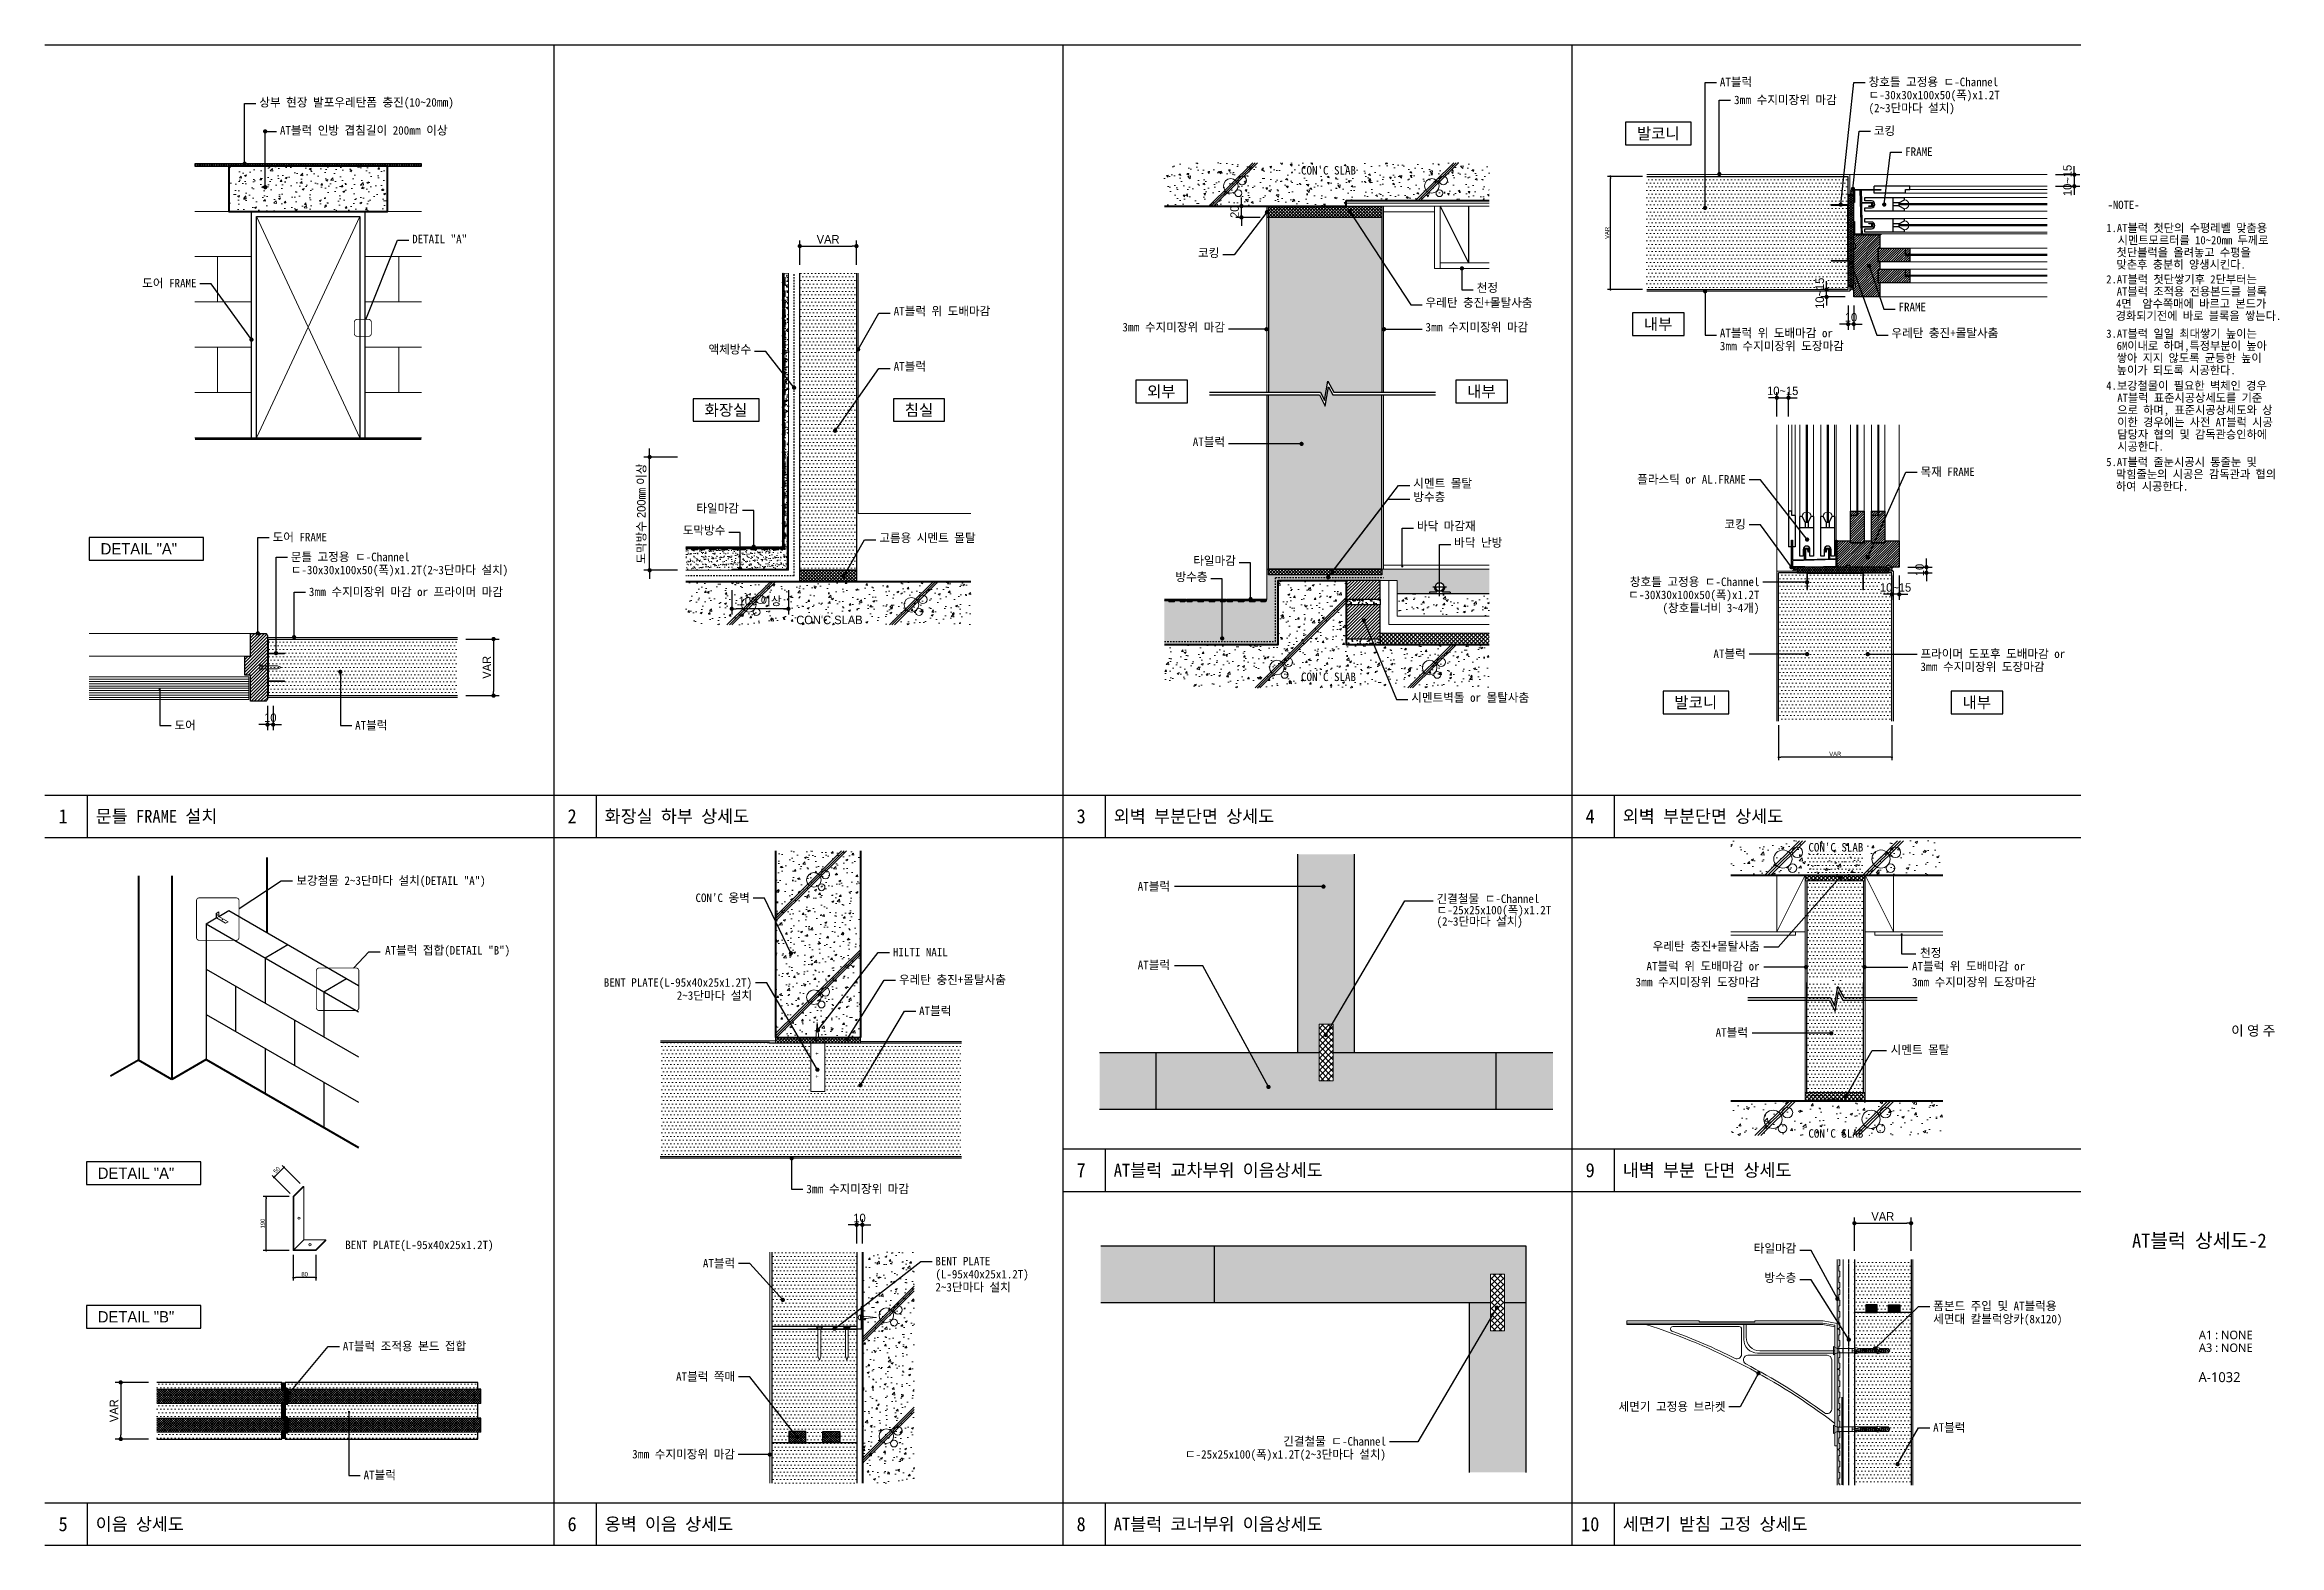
# Model space of a CAD drawing. Header units: millimetres. Extents: x 251300 to 259188, y 17948 to 29188.
# Drawn here: x 251300 to 259188, y 17948 to 23248 of the extents above; entities that cross this region are included whole.
import ezdxf
from ezdxf.enums import TextEntityAlignment as Align

# ---------------------------------------------------------------- set-up
doc = ezdxf.new("R2010")
doc.units = ezdxf.units.MM
doc.header["$MEASUREMENT"] = 0
doc.linetypes.add('DASHDOTX2', pattern=[2, 1, -0.5, 0, -0.5])
doc.linetypes.add('HID', pattern=[2, 1.1, -0.9])
doc.layers.get('0').update_dxf_attribs({"linetype": 'CONTINUOUS'})
for name, color, linetype in [('A-ANNO-TEXT010', 7, 'CONTINUOUS'), ('A-XXXX-SOLD', 252, 'CONTINUOUS'), ('CA-ANNO-TEXT', 3, 'CONTINUOUS'), ('CEIL', 5, 'CONTINUOUS'), ('DIM', 7, 'CONTINUOUS'), ('FIN2', 5, 'CONTINUOUS'), ('HAT', 5, 'CONTINUOUS'), ('SYM', 7, 'CONTINUOUS'), ('TEX', 3, 'CONTINUOUS')]:
    doc.layers.add(name, color=color, linetype=linetype)
for name, color, linetype, lineweight in [('A-BORD-TEXT', 3, 'CONTINUOUS', 25), ('A-CONC-LIN1', 2, 'CONTINUOUS', 40), ('A-ELEV-LIN3', 8, 'CONTINUOUS', 18), ('A-ELEV-WIN', 4, 'CONTINUOUS', 25), ('A-MKXS-LEAD', 7, 'CONTINUOUS', 25), ('A-MKXS-MAK2', 3, 'DASHDOTX2', 25), ('A-MKXS-TEXT1', 3, 'CONTINUOUS', 25), ('A-SECT-LIN1', 4, 'CONTINUOUS', 25), ('A-WAXM-BLOC', 3, 'CONTINUOUS', 25), ('A-XXXX-FIN2', 6, 'CONTINUOUS', 20), ('A-XXXX-HATC', 8, 'CONTINUOUS', 18), ('A-XXXX-TABL', 7, 'CONTINUOUS', 25), ('A-XXXX-TXT2', 3, 'CONTINUOUS', 25), ('S-RBAR', 2, 'CONTINUOUS', 40), ('S-XXXX-HATC', 8, 'CONTINUOUS', 18)]:
    doc.layers.add(name, color=color, linetype=linetype, lineweight=lineweight)
doc.styles.add('ROMANS', font='malgun.ttf', dxfattribs={"height": 12.5})
doc.styles.get("Standard").update_dxf_attribs({"font": 'SIMPLEX.shx'})
doc.styles.add('견고딕', font='HY견고딕')
doc.styles.add('돋움체', font='')
doc.styles.add('돋음', font='')
doc.styles.add('맑은고딕', font='malgun.ttf')
doc.styles.get('돋움체').set_extended_font_data('DotumChe')
doc.styles.get('돋음').set_extended_font_data('Dotum')
doc.linetypes.add('단열재', pattern='A,0.000125,-0.125,[134,ltypeshp.shx,S=0.125,R=0,X=-0.125,Y=0],-0.25,[134,ltypeshp.shx,S=0.125,R=180,X=0.125,Y=0],-0.125', length=0.500125)
doc.dimstyles.new('ISO-25', dxfattribs={"dimtxt": 2.5, "dimasz": 2.5, "dimexe": 1.25, "dimexo": 0.625, "dimtad": 1, "dimtxsty": 'Standard', "dimcen": 2.5, "dimadec": 0, "dimazin": 0, "dimtfac": 1, "dimtmove": 0, "dimatfit": 3, "dimfxl": 1, "dimarcsym": 0})
pattern_1 = [(0, (276602.325, 38023.367), (6.35, 12.7), [0, -12.7])]

msp = doc.modelspace()

# ---------------------------------------------------------------- texts
at = {"layer": 'A-BORD-TEXT', "style": '맑은고딕'}
msp.add_text('이 영 주', height=35, dxfattribs=at).set_placement((259173.663, 19747.852), align=Align.RIGHT)
at = {"layer": 'A-BORD-TEXT', "style": '돋움체'}
msp.add_text('AT블럭 상세도-2', height=50, dxfattribs=at).set_placement((258905.685, 19023.827), align=Align.MIDDLE_CENTER)
at = {"layer": 'A-BORD-TEXT', "style": '맑은고딕'}
for s, height, p in [('A1 : NONE', 30, (258904.008, 18675.712)), ('A3 : NONE', 30, (258904.008, 18630.363)), ('A-1032', 35, (258902.857, 18524.082))]:
    msp.add_text(s, height=height, dxfattribs=at).set_placement(p)
at = {"layer": 'A-MKXS-TEXT1', "style": '돋움체'}
for s, p in [('문틀 FRAME 설치', (251479.808, 20522.629)), ('화장실 하부 상세도', (253276.683, 20522.629)), ('외벽 부분단면 상세도', (255073.558, 20522.629)), ('외벽 부분단면 상세도', (256870.433, 20522.629)), ('AT블럭 교차부위 이음상세도', (255073.558, 19272.629)), ('내벽 부분 단면 상세도', (256870.433, 19272.629)), ('이음 상세도', (251479.808, 18022.629)), ('옹벽 이음 상세도', (253276.683, 18022.629)), ('AT블럭 코너부위 이음상세도', (255073.558, 18022.629)), ('세면기 받침 고정 상세도', (256870.433, 18022.629))]:
    msp.add_text(s, height=45, dxfattribs=at).set_placement(p, align=Align.MIDDLE_LEFT)
at = {"layer": 'A-XXXX-FIN2', "style": 'ROMANS'}
msp.add_text('+', height=15, dxfattribs=at).set_placement((254020.085, 19596.119))
at = {"layer": 'A-XXXX-TXT2', "style": '돋움체'}
for s, p in [('AT블럭', (257213.039, 23091.869)), ('창호틀 고정용 ㄷ-Channel', (257738.106, 23091.869)), ('상부 현장 발포우레탄폼 충진(10~20㎜) ', (252057.66, 23019.966)), ('3㎜ 수지미장위 마감', (257263.238, 23028.544)), ('(2~3단마다 설치)', (257738.106, 22999.869)), ('ㄷ-30x30x100x50(폭)x1.2T', (257738.106, 23045.869)), ('AT블럭 인방 겹침길이 200㎜ 이상', (252130.195, 22920.876)), ('코킹', (257756.694, 22919.572)), ('FRAME', (257867.195, 22845.763)), ('DETAIL "A"', (252597.014, 22537.087)), ('천정', (256354.579, 22365.252)), ('AT블럭 위 도배마감', (254296.766, 22282.686)), ('우레탄 충진+몰탈사춤', (256174.053, 22312.593)), ('FRAME', (257843.857, 22297.267)), ('3㎜ 수지미장위 마감', (256174.053, 22225.861)), ('AT블럭 위 도배마감 or', (257213.039, 22205.223)), ('우레탄 충진+몰탈사춤', (257818.679, 22205.223)), ('3㎜ 수지미장위 도장마감', (257213.039, 22159.223)), ('AT블럭', (254296.766, 22087.444)), ('시멘트 몰탈', (256130.919, 21674.191)), ('목재 FRAME', (257921.218, 21715.191)), ('방수층', (256130.919, 21626.191)), ('바닥 마감재', (256143.802, 21523.58)), ('도어 FRAME', (252104.349, 21484.398)), ('문틀 고정용 ㄷ-Channel', (252168.349, 21414.398)), ('고름용 시멘트 몰탈', (254245.871, 21481.831)), ('바닥 난방', (256275.065, 21465.316)), ('ㄷ-30x30x100x50(폭)x1.2T(2~3단마다 설치)', (252168.349, 21368.398)), ('3㎜ 수지미장위 마감 or 프라이머 마감', (252232.349, 21291.142)), ('3㎜ 수지미장위 도장마감', (257921.218, 21026.451)), ('프라이머 도포후 도배마감 or', (257921.218, 21072.451)), ('시멘트벽돌 or 몰탈사춤', (256123.669, 20917.846)), ('도어', (251757.999, 20819.789)), ('AT블럭', (252395.555, 20819.789)), ('보강철물 2~3단마다 설치(DETAIL "A")', (252188.084, 20271.248)), ('긴결철물 ㄷ-Channel', (256212.983, 20207.185)), ('ㄷ-25x25x100(폭)x1.2T', (256212.983, 20167.185)), ('(2~3단마다 설치)', (256212.983, 20127.185)), ('AT블럭 접합(DETAIL "B")', (252501.463, 20025.092)), ('HILTI NAIL', (254293.866, 20018.738)), ('천정', (257919.7, 20016.093)), ('우레탄 충진+몰탈사춤', (254315.358, 19921.129)), ('AT블럭 위 도배마감 or', (257891.479, 19968.979)), ('3㎜ 수지미장위 도장마감', (257891.479, 19912.979)), ('AT블럭', (254386.342, 19811.256)), ('시멘트 몰탈', (257815.833, 19673.818)), ('3㎜ 수지미장위 마감', (253988.587, 19182.267)), ('BENT PLATE(L-95x40x25x1.2T)', (252360.863, 18984.844)), ('BENT PLATE', (254444.044, 18927.272)), ('2~3단마다 설치', (254444.044, 18835.272)), ('(L-95x40x25x1.2T)', (254444.044, 18881.272)), ('폼본드 주입 및 AT블럭용', (257965.959, 18768.834)), ('세면대 칼블럭앙카(8x120)', (257965.959, 18722.834)), ('AT블럭 조적용 본드 접합', (252352.235, 18627.165)), ('AT블럭', (257965.959, 18339.871)), ('AT블럭', (252425.644, 18172.063))]:
    msp.add_text(s, height=30, dxfattribs=at).set_placement(p, align=Align.BOTTOM_LEFT)
for p in [(255831.606, 22804.395), (255831.606, 21015.496), (257622.636, 20413.438), (257622.636, 19402.761)]:
    msp.add_text("CON'C SLAB", height=30, dxfattribs=at).set_placement(p, align=Align.MIDDLE)
for s, p in [('-NOTE-', (258582.032, 22681.826)), ('1.AT블럭 첫단의 수평레벨 맞춤용 ', (258577.032, 22600.193)), ('시멘트모르터를 10~20mm 두께로 ', (258617.125, 22557.176)), ('첫단블럭을 올려놓고 수평을 ', (258613.224, 22514.159)), ('맞춘후 충분히 양생시킨다.    ', (258613.224, 22471.143)), ('2.AT블럭 첫단쌓기후 2단부터는', (258577.032, 22418.943)), ('  4면  암수쪽매에 바르고 본드가 ', (258574.232, 22332.909)), ('   AT블럭 조적용 전용본드를 블록', (258557.915, 22375.926)), ('3.AT블럭 일일 최대쌓기 높이는', (258577.032, 22227.059)), ('  경화되기전에 바로 블록을 쌓는다.', (258572.86, 22289.893)), ('  6M이내로 하며,특정부분이 높아', (258576.374, 22184.043)), ('쌓아 지지 않도록 균등한 높이', (258613.956, 22141.026)), ('  높이가 되도록 시공한다.', (258576.374, 22098.009)), ('4.보강철물이 필요한 벽체인 경우 ', (258577.032, 22043.393)), ('  AT블럭 표준시공상세도를 기준', (258578.443, 22000.376)), ('  으로 하며, 표준시공상세도와 상', (258578.443, 21957.359)), ('  이한 경우에는 사전 AT블럭 시공', (258578.443, 21914.343)), ('  담당자 협의 및 감독관승인하에', (258578.443, 21871.326)), ('5.AT블럭 줄눈시공시 통줄눈 및', (258577.032, 21773.693)), ('  시공한다.', (258578.443, 21828.309)), ('  하여 시공한다.', (258573.59, 21687.659)), ('  막힘줄눈의 시공은 감독관과 협의 ', (258573.59, 21730.676))]:
    msp.add_text(s, height=29, dxfattribs=at).set_placement(p, align=Align.MIDDLE_LEFT)
for s, p in [('코킹', (255446.254, 22488.424)), ('도어 FRAME', (251835.773, 22381.359)), ('3㎜ 수지미장위 마감', (255466.581, 22225.861)), ('액체방수', (253793.48, 22147.512)), ('AT블럭', (255466.581, 21821.044)), ('플라스틱 or AL.FRAME', (257304.521, 21688.315)), ('타일마감', (253750.658, 21586.156)), ('도막방수', (253702.739, 21508.509)), ('코킹', (257304.521, 21529.64)), ('방수층', (255404.301, 21343.774)), ('타일마감', (255504.567, 21401.133)), ('ㄷ-30X30x100x50(폭)x1.2T', (257352.777, 21280.553)), ('창호틀 고정용 ㄷ-Channel', (257352.777, 21326.553)), ('(창호틀너비 3~4개)', (257352.777, 21234.553)), ('AT블럭', (257304.521, 21072.451)), ('AT블럭', (255272.24, 20251.021)), ("CON'C 옹벽", (253788.748, 20210.591)), ('우레탄 충진+몰탈사춤', (257353.434, 20039.465)), ('AT블럭', (255272.24, 19973.495)), ('AT블럭 위 도배마감 or', (257353.434, 19968.979)), ('BENT PLATE(L-95x40x25x1.2T)', (253796.882, 19911.446)), ('2~3단마다 설치', (253796.882, 19865.446)), ('3㎜ 수지미장위 도장마감', (257353.434, 19912.979)), ('AT블럭', (257312.316, 19735.067)), ('타일마감', (257483.218, 18972.393)), ('AT블럭', (253737.283, 18919.913)), ('방수층', (257483.218, 18868.712)), ('AT블럭 쪽매', (253737.283, 18519.788)), ('세면기 고정용 브라켓', (257233.085, 18413.482)), ('긴결철물 ㄷ-Channel', (256034.368, 18290.837)), ('3㎜ 수지미장위 마감', (253736.278, 18245.595)), ('ㄷ-25x25x100(폭)x1.2T(2~3단마다 설치)', (256034.368, 18244.837))]:
    msp.add_text(s, height=30, dxfattribs=at).set_placement(p, align=Align.BOTTOM_RIGHT)
at = {"layer": 'CA-ANNO-TEXT', "style": '돋움체'}
for s, p in [('1', (251364.755, 20522.629)), ('2', (253161.63, 20522.629)), ('3', (254958.505, 20522.629)), ('4', (256755.38, 20522.629)), ('7', (254958.505, 19272.629)), ('9', (256755.38, 19272.629)), ('5', (251364.755, 18022.629)), ('6', (253161.63, 18022.629)), ('8', (254958.505, 18022.629)), ('10', (256755.38, 18022.629))]:
    msp.add_text(s, height=50, dxfattribs=at).set_placement(p, align=Align.MIDDLE_CENTER)
at = {"layer": 'S-RBAR', "color": 6, "ltscale": 2, "style": 'ROMANS'}
msp.add_text('+', height=15, dxfattribs=at).set_placement((254020.085, 19676.602))
at = {"layer": 'TEX', "style": '견고딕'}
for s, p in [('발코니', (256920.313, 22913.854)), ('내부', (256944.874, 22240.532)), ('외부', (255191.128, 22002.499)), ('내부', (256321.16, 22002.499)), ('화장실', (253629.311, 21937.39)), ('침실', (254335.863, 21937.39)), ('DETAIL "A"', (251497.215, 21447.12)), ('발코니', (257052.883, 20904.374)), ('내부', (258069.74, 20904.374)), ('DETAIL "A"', (251487.224, 19241.913)), ('DETAIL "B"', (251487.224, 18734.724))]:
    msp.add_text(s, height=40, dxfattribs=at).set_placement(p)
at = {"layer": 'TEX', "style": '돋음'}
msp.add_text("CON'C SLAB", height=30, dxfattribs=at).set_placement((254069.922, 21216.024), align=Align.MIDDLE)

# ---------------------------------------------------------------- blocks, each defined once
blk = doc.blocks.new('_Dot')
at = {"color": 0, "linetype": 'ByBlock', "lineweight": -2}
blk.add_line((-0.5, 0), (-1, 0), dxfattribs=at)
at = {"color": 0, "linetype": 'ByBlock', "const_width": 0.5}
blk.add_lwpolyline([(-0.25, 0, 1), (0.25, 0, 1)], format="xyb", close=True, dxfattribs=at)
blk = doc.blocks.new('*D19')
at = {"layer": 'DIM', "color": 7, "lineweight": -2, "transparency": 16777216}
for p, q in [((252786.4, 21148.5), (252904.4, 21148.5)), ((252884.4, 21133.5), (252884.4, 20963.5)), ((252786.4, 20948.5), (252904.4, 20948.5))]:
    blk.add_line(p, q, dxfattribs=at)
at = {"layer": 'DIM', "color": 7, "lineweight": -2, "transparency": 16777216, "xscale": 15, "yscale": 15, "zscale": 15}
for p, rotation in [((252884.4, 21148.5), 90), ((252884.4, 20948.5), 270)]:
    blk.add_blockref('_Dot', p, dxfattribs=dict(at, rotation=rotation))
at = {"layer": 'DIM', "color": 3, "transparency": 16777216, "insert": (252860.4, 21048.5), "char_height": 30, "attachment_point": 5, "rotation": 90, "style": '돋음'}
blk.add_mtext('VAR', dxfattribs=at)
blk = doc.blocks.new('*D20')
at = {"layer": 'DIM', "color": 7, "lineweight": -2, "transparency": 16777216}
for p, q in [((252086.3, 20912.5), (252086.3, 20826.5)), ((252106.3, 20912.5), (252106.3, 20826.5)), ((252071.3, 20846.5), (252056.3, 20846.5)), ((252106.3, 20846.5), (252086.3, 20846.5)), ((252121.3, 20846.5), (252136.3, 20846.5))]:
    blk.add_line(p, q, dxfattribs=at)
at = {"layer": 'DIM', "color": 7, "lineweight": -2, "transparency": 16777216, "xscale": 15, "yscale": 15, "zscale": 15}
blk.add_blockref('_Dot', (252086.3, 20846.5), dxfattribs=at)
at = {"layer": 'DIM', "color": 7, "lineweight": -2, "transparency": 16777216, "xscale": 15, "yscale": 15, "zscale": 15, "rotation": 180}
blk.add_blockref('_Dot', (252106.3, 20846.5), dxfattribs=at)
at = {"layer": 'DIM', "color": 3, "transparency": 16777216, "insert": (252096.3, 20870.5), "char_height": 30, "attachment_point": 5, "style": '돋음'}
blk.add_mtext('10', dxfattribs=at)
blk = doc.blocks.new('*D21')
at = {"layer": 'DIM', "color": 7, "lineweight": -2, "transparency": 16777216}
for p, q in [((253725.2, 21321.3), (253725.2, 21235.3)), ((253925.2, 21321.3), (253925.2, 21235.3)), ((253910.2, 21255.3), (253740.2, 21255.3))]:
    blk.add_line(p, q, dxfattribs=at)
at = {"layer": 'DIM', "color": 7, "lineweight": -2, "transparency": 16777216, "xscale": 15, "yscale": 15, "zscale": 15, "rotation": 180}
blk.add_blockref('_Dot', (253725.2, 21255.3), dxfattribs=at)
at = {"layer": 'DIM', "color": 7, "lineweight": -2, "transparency": 16777216, "xscale": 15, "yscale": 15, "zscale": 15}
blk.add_blockref('_Dot', (253925.2, 21255.3), dxfattribs=at)
at = {"layer": 'DIM', "color": 3, "transparency": 16777216, "insert": (253825.2, 21281), "char_height": 30, "attachment_point": 5, "style": '돋음'}
blk.add_mtext('\\f굴림|b0|i0|c129|p50;100 이상', dxfattribs=at)
blk = doc.blocks.new('*D22')
at = {"layer": 'DIM', "color": 7, "lineweight": -2, "transparency": 16777216}
for p, q in [((253533.2, 21791.3), (253415.2, 21791.3)), ((253435.2, 21806.3), (253435.2, 21821.3)), ((253435.2, 21391.3), (253435.2, 21791.3)), ((253533.2, 21391.3), (253415.2, 21391.3)), ((253435.2, 21376.3), (253435.2, 21361.3))]:
    blk.add_line(p, q, dxfattribs=at)
at = {"layer": 'DIM', "color": 7, "lineweight": -2, "transparency": 16777216, "xscale": 15, "yscale": 15, "zscale": 15}
for p, rotation in [((253435.2, 21791.3), 270), ((253435.2, 21391.3), 90)]:
    blk.add_blockref('_Dot', p, dxfattribs=dict(at, rotation=rotation))
at = {"layer": 'DIM', "color": 3, "transparency": 16777216, "insert": (253407.6, 21591.3), "char_height": 30, "attachment_point": 5, "rotation": 90, "style": '돋음'}
blk.add_mtext('도막방수 200㎜ 이상', dxfattribs=at)
blk = doc.blocks.new('*D23')
at = {"layer": 'DIM', "color": 7, "lineweight": -2, "transparency": 16777216}
for p, q in [((253965.2, 22470.3), (253965.2, 22556.3)), ((253980.2, 22536.3), (254150.2, 22536.3)), ((254165.2, 22470.3), (254165.2, 22556.3))]:
    blk.add_line(p, q, dxfattribs=at)
at = {"layer": 'DIM', "color": 7, "lineweight": -2, "transparency": 16777216, "xscale": 15, "yscale": 15, "zscale": 15, "rotation": 180}
blk.add_blockref('_Dot', (253965.2, 22536.3), dxfattribs=at)
at = {"layer": 'DIM', "color": 7, "lineweight": -2, "transparency": 16777216, "xscale": 15, "yscale": 15, "zscale": 15}
blk.add_blockref('_Dot', (254165.2, 22536.3), dxfattribs=at)
at = {"layer": 'DIM', "color": 3, "transparency": 16777216, "insert": (254065.2, 22560.3), "char_height": 30, "attachment_point": 5, "style": '돋음'}
blk.add_mtext('VAR', dxfattribs=at)
blk = doc.blocks.new('*D24')
at = {"layer": 'DIM', "color": 7, "lineweight": -2, "transparency": 16777216}
for p, q in [((255590.3, 22677.6), (255504.3, 22677.6)), ((255524.3, 22692.6), (255524.3, 22707.6)), ((255524.3, 22637.6), (255524.3, 22677.6)), ((255590.3, 22637.6), (255504.3, 22637.6)), ((255524.3, 22622.6), (255524.3, 22607.6))]:
    blk.add_line(p, q, dxfattribs=at)
at = {"layer": 'DIM', "color": 7, "lineweight": -2, "transparency": 16777216, "xscale": 15, "yscale": 15, "zscale": 15}
for p, rotation in [((255524.3, 22677.6), 270), ((255524.3, 22637.6), 90)]:
    blk.add_blockref('_Dot', p, dxfattribs=dict(at, rotation=rotation))
at = {"layer": 'DIM', "color": 3, "transparency": 16777216, "insert": (255500.3, 22657.6), "char_height": 30, "attachment_point": 5, "rotation": 90, "style": '돋음'}
blk.add_mtext('20', dxfattribs=at)
blk = doc.blocks.new('*D25')
at = {"layer": 'DIM', "color": 7, "lineweight": -2, "transparency": 16777216}
for p, q in [((256939.9, 22782.6), (256816.9, 22782.6)), ((256826.9, 22390.1), (256826.9, 22775.1)), ((256939.9, 22382.6), (256816.9, 22382.6))]:
    blk.add_line(p, q, dxfattribs=at)
at = {"layer": 'DIM', "color": 7, "lineweight": -2, "transparency": 16777216, "xscale": 7.5, "yscale": 7.5, "zscale": 7.5}
for p, rotation in [((256826.9, 22782.6), 90), ((256826.9, 22382.6), 270)]:
    blk.add_blockref('_Dot', p, dxfattribs=dict(at, rotation=rotation))
at = {"layer": 'DIM', "color": 3, "transparency": 16777216, "insert": (256814.9, 22582.6), "char_height": 15, "attachment_point": 5, "rotation": 90, "style": '돋음'}
blk.add_mtext('VAR', dxfattribs=at)
blk = doc.blocks.new('*D26')
at = {"layer": 'DIM', "color": 7, "lineweight": -2, "transparency": 16777216}
for p, q in [((258464.3, 22803.6), (258464.3, 22818.6)), ((258398.3, 22788.6), (258484.3, 22788.6)), ((258398.3, 22747.5), (258484.3, 22747.5)), ((258464.3, 22788.6), (258464.3, 22747.5)), ((258464.3, 22732.5), (258464.3, 22717.5))]:
    blk.add_line(p, q, dxfattribs=at)
at = {"layer": 'DIM', "color": 7, "lineweight": -2, "transparency": 16777216, "xscale": 15, "yscale": 15, "zscale": 15}
for p, rotation in [((258464.3, 22788.6), 270), ((258464.3, 22747.5), 90)]:
    blk.add_blockref('_Dot', p, dxfattribs=dict(at, rotation=rotation))
at = {"layer": 'DIM', "color": 3, "transparency": 16777216, "insert": (258440.3, 22768.1), "char_height": 30, "attachment_point": 5, "rotation": 90, "style": '돋음'}
blk.add_mtext('10~15', dxfattribs=at)
blk = doc.blocks.new('*D27')
at = {"layer": 'DIM', "color": 7, "lineweight": -2, "transparency": 16777216}
for p, q in [((257665.9, 22326.6), (257665.9, 22240.6)), ((257685.9, 22326.6), (257685.9, 22240.6)), ((257650.9, 22260.6), (257635.9, 22260.6)), ((257685.9, 22260.6), (257665.9, 22260.6)), ((257700.9, 22260.6), (257715.9, 22260.6))]:
    blk.add_line(p, q, dxfattribs=at)
at = {"layer": 'DIM', "color": 7, "lineweight": -2, "transparency": 16777216, "xscale": 15, "yscale": 15, "zscale": 15}
blk.add_blockref('_Dot', (257665.9, 22260.6), dxfattribs=at)
at = {"layer": 'DIM', "color": 7, "lineweight": -2, "transparency": 16777216, "xscale": 15, "yscale": 15, "zscale": 15, "rotation": 180}
blk.add_blockref('_Dot', (257685.9, 22260.6), dxfattribs=at)
at = {"layer": 'DIM', "color": 3, "transparency": 16777216, "insert": (257675.9, 22284.6), "char_height": 30, "attachment_point": 5, "style": '돋음'}
blk.add_mtext('10', dxfattribs=at)
blk = doc.blocks.new('*D28')
at = {"layer": 'DIM', "color": 7, "lineweight": -2, "transparency": 16777216}
for p, q in [((257589.9, 22397.6), (257589.9, 22412.6)), ((257655.9, 22382.6), (257569.9, 22382.6)), ((257655.9, 22356.6), (257569.9, 22356.6)), ((257589.9, 22356.6), (257589.9, 22382.6)), ((257589.9, 22341.6), (257589.9, 22326.6))]:
    blk.add_line(p, q, dxfattribs=at)
at = {"layer": 'DIM', "color": 7, "lineweight": -2, "transparency": 16777216, "xscale": 15, "yscale": 15, "zscale": 15}
for p, rotation in [((257589.9, 22382.6), 270), ((257589.9, 22356.6), 90)]:
    blk.add_blockref('_Dot', p, dxfattribs=dict(at, rotation=rotation))
at = {"layer": 'DIM', "color": 3, "transparency": 16777216, "insert": (257565.8, 22369.6), "char_height": 30, "attachment_point": 5, "rotation": 90, "style": '돋음'}
blk.add_mtext('10~15', dxfattribs=at)
blk = doc.blocks.new('*D29')
at = {"layer": 'DIM', "color": 7, "lineweight": -2, "transparency": 16777216}
for p, q in [((257420.4, 20843.8), (257420.4, 20720.8)), ((257820.4, 20843.8), (257820.4, 20720.8)), ((257812.9, 20730.8), (257427.9, 20730.8))]:
    blk.add_line(p, q, dxfattribs=at)
at = {"layer": 'DIM', "color": 7, "lineweight": -2, "transparency": 16777216, "xscale": 7.5, "yscale": 7.5, "zscale": 7.5, "rotation": 180}
blk.add_blockref('_Dot', (257420.4, 20730.8), dxfattribs=at)
at = {"layer": 'DIM', "color": 7, "lineweight": -2, "transparency": 16777216, "xscale": 7.5, "yscale": 7.5, "zscale": 7.5}
blk.add_blockref('_Dot', (257820.4, 20730.8), dxfattribs=at)
at = {"layer": 'DIM', "color": 3, "transparency": 16777216, "insert": (257620.4, 20742.8), "char_height": 15, "attachment_point": 5, "style": '돋음'}
blk.add_mtext('VAR', dxfattribs=at)
blk = doc.blocks.new('*D30')
at = {"layer": 'DIM', "color": 7, "lineweight": -2, "transparency": 16777216}
for p, q in [((257414.4, 21934.8), (257414.4, 22020.8)), ((257455.5, 21934.8), (257455.5, 22020.8)), ((257399.4, 22000.8), (257384.4, 22000.8)), ((257414.4, 22000.8), (257455.5, 22000.8)), ((257470.5, 22000.8), (257485.5, 22000.8))]:
    blk.add_line(p, q, dxfattribs=at)
at = {"layer": 'DIM', "color": 7, "lineweight": -2, "transparency": 16777216, "xscale": 15, "yscale": 15, "zscale": 15}
blk.add_blockref('_Dot', (257414.4, 22000.8), dxfattribs=at)
at = {"layer": 'DIM', "color": 7, "lineweight": -2, "transparency": 16777216, "xscale": 15, "yscale": 15, "zscale": 15, "rotation": 180}
blk.add_blockref('_Dot', (257455.5, 22000.8), dxfattribs=at)
at = {"layer": 'DIM', "color": 3, "transparency": 16777216, "insert": (257435, 22024.8), "char_height": 30, "attachment_point": 5, "style": '돋음'}
blk.add_mtext('10~15', dxfattribs=at)
blk = doc.blocks.new('*D31')
at = {"layer": 'DIM', "color": 7, "lineweight": -2, "transparency": 16777216}
for p, q in [((257876.4, 21402.4), (257962.4, 21402.4)), ((257876.4, 21382.4), (257962.4, 21382.4)), ((257942.4, 21417.4), (257942.4, 21432.4)), ((257942.4, 21402.4), (257942.4, 21382.4)), ((257942.4, 21367.4), (257942.4, 21352.4))]:
    blk.add_line(p, q, dxfattribs=at)
at = {"layer": 'DIM', "color": 7, "lineweight": -2, "transparency": 16777216, "xscale": 15, "yscale": 15, "zscale": 15}
for p, rotation in [((257942.4, 21402.4), 270), ((257942.4, 21382.4), 90)]:
    blk.add_blockref('_Dot', p, dxfattribs=dict(at, rotation=rotation))
at = {"layer": 'DIM', "color": 3, "transparency": 16777216, "insert": (257918.4, 21392.4), "char_height": 30, "attachment_point": 5, "rotation": 90, "style": '돋음'}
blk.add_mtext('10', dxfattribs=at)
blk = doc.blocks.new('*D32')
at = {"layer": 'DIM', "color": 7, "lineweight": -2, "transparency": 16777216}
for p, q in [((257805.4, 21306.4), (257790.4, 21306.4)), ((257820.4, 21372.4), (257820.4, 21286.4)), ((257846.4, 21306.4), (257820.4, 21306.4)), ((257846.4, 21372.4), (257846.4, 21286.4)), ((257861.4, 21306.4), (257876.4, 21306.4))]:
    blk.add_line(p, q, dxfattribs=at)
at = {"layer": 'DIM', "color": 7, "lineweight": -2, "transparency": 16777216, "xscale": 15, "yscale": 15, "zscale": 15}
blk.add_blockref('_Dot', (257820.4, 21306.4), dxfattribs=at)
at = {"layer": 'DIM', "color": 7, "lineweight": -2, "transparency": 16777216, "xscale": 15, "yscale": 15, "zscale": 15, "rotation": 180}
blk.add_blockref('_Dot', (257846.4, 21306.4), dxfattribs=at)
at = {"layer": 'DIM', "color": 3, "transparency": 16777216, "insert": (257833.4, 21330.4), "char_height": 30, "attachment_point": 5, "style": '돋음'}
blk.add_mtext('10~15', dxfattribs=at)
blk = doc.blocks.new('*D33')
at = {"layer": 'DIM', "color": 7, "lineweight": -2, "transparency": 16777216}
for p, q in [((252177.4, 18974.1), (252177.4, 18883.1)), ((252257.4, 18974.1), (252257.4, 18883.1)), ((252249.9, 18893.1), (252184.9, 18893.1))]:
    blk.add_line(p, q, dxfattribs=at)
at = {"layer": 'DIM', "color": 7, "lineweight": -2, "transparency": 16777216, "xscale": 7.5, "yscale": 7.5, "zscale": 7.5, "rotation": 180}
blk.add_blockref('_Dot', (252177.4, 18893.1), dxfattribs=at)
at = {"layer": 'DIM', "color": 7, "lineweight": -2, "transparency": 16777216, "xscale": 7.5, "yscale": 7.5, "zscale": 7.5}
blk.add_blockref('_Dot', (252257.4, 18893.1), dxfattribs=at)
at = {"layer": 'DIM', "color": 3, "transparency": 16777216, "insert": (252217.4, 18905.1), "char_height": 15, "attachment_point": 5, "style": '돋음'}
blk.add_mtext('80', dxfattribs=at)
blk = doc.blocks.new('*D34')
at = {"layer": 'DIM', "color": 7, "lineweight": -2, "transparency": 16777216}
for p, q in [((252162.4, 19179.1), (252071.4, 19179.1)), ((252081.4, 18996.6), (252081.4, 19171.6)), ((252162.4, 18989.1), (252071.4, 18989.1))]:
    blk.add_line(p, q, dxfattribs=at)
at = {"layer": 'DIM', "color": 7, "lineweight": -2, "transparency": 16777216, "xscale": 7.5, "yscale": 7.5, "zscale": 7.5}
for p, rotation in [((252081.4, 19179.1), 90), ((252081.4, 18989.1), 270)]:
    blk.add_blockref('_Dot', p, dxfattribs=dict(at, rotation=rotation))
at = {"layer": 'DIM', "color": 3, "transparency": 16777216, "insert": (252069.4, 19084.1), "char_height": 15, "attachment_point": 5, "rotation": 90, "style": '돋음'}
blk.add_mtext('190', dxfattribs=at)
blk = doc.blocks.new('*D35')
at = {"layer": 'DIM', "color": 7, "lineweight": -2, "transparency": 16777216}
for p, q in [((252166.8, 19189.7), (252102.4, 19254.1)), ((252114.8, 19252.3), (252139.5, 19277.1)), ((252202.1, 19225.1), (252137.8, 19289.4))]:
    blk.add_line(p, q, dxfattribs=at)
at = {"layer": 'DIM', "color": 7, "lineweight": -2, "transparency": 16777216, "xscale": 7.5, "yscale": 7.5, "zscale": 7.5}
for p, rotation in [((252109.5, 19247), 224.9999999997789), ((252144.8, 19282.4), 44.99999999977892)]:
    blk.add_blockref('_Dot', p, dxfattribs=dict(at, rotation=rotation))
at = {"layer": 'DIM', "color": 3, "transparency": 16777216, "insert": (252118.7, 19273.2), "char_height": 15, "attachment_point": 5, "rotation": 45, "style": '돋음'}
blk.add_mtext('50', dxfattribs=at)
blk = doc.blocks.new('*D36')
at = {"layer": 'DIM', "color": 7, "lineweight": -2, "transparency": 16777216}
for p, q in [((251666.2, 18523), (251548.2, 18523)), ((251568.2, 18508), (251568.2, 18338)), ((251666.2, 18323), (251548.2, 18323))]:
    blk.add_line(p, q, dxfattribs=at)
at = {"layer": 'DIM', "color": 7, "lineweight": -2, "transparency": 16777216, "xscale": 15, "yscale": 15, "zscale": 15}
for p, rotation in [((251568.2, 18523), 90), ((251568.2, 18323), 270)]:
    blk.add_blockref('_Dot', p, dxfattribs=dict(at, rotation=rotation))
at = {"layer": 'DIM', "color": 3, "transparency": 16777216, "insert": (251544.2, 18423), "char_height": 30, "attachment_point": 5, "rotation": 90, "style": '돋음'}
blk.add_mtext('VAR', dxfattribs=at)
blk = doc.blocks.new('*D37')
at = {"layer": 'DIM', "color": 7, "lineweight": -2, "transparency": 16777216}
for p, q in [((254166.1, 19013.6), (254166.1, 19099.6)), ((254186.1, 19013.6), (254186.1, 19099.6)), ((254151.1, 19079.6), (254136.1, 19079.6)), ((254186.1, 19079.6), (254166.1, 19079.6)), ((254201.1, 19079.6), (254216.1, 19079.6))]:
    blk.add_line(p, q, dxfattribs=at)
at = {"layer": 'DIM', "color": 7, "lineweight": -2, "transparency": 16777216, "xscale": 15, "yscale": 15, "zscale": 15}
blk.add_blockref('_Dot', (254166.1, 19079.6), dxfattribs=at)
at = {"layer": 'DIM', "color": 7, "lineweight": -2, "transparency": 16777216, "xscale": 15, "yscale": 15, "zscale": 15, "rotation": 180}
blk.add_blockref('_Dot', (254186.1, 19079.6), dxfattribs=at)
at = {"layer": 'DIM', "color": 3, "transparency": 16777216, "insert": (254176.1, 19103.6), "char_height": 30, "attachment_point": 5, "style": '돋음'}
blk.add_mtext('10', dxfattribs=at)
blk = doc.blocks.new('*D38')
at = {"layer": 'DIM', "color": 7, "lineweight": -2, "transparency": 16777216}
for p, q in [((257688.2, 18987.3), (257688.2, 19105.3)), ((257888.2, 18987.3), (257888.2, 19105.3)), ((257703.2, 19085.3), (257873.2, 19085.3))]:
    blk.add_line(p, q, dxfattribs=at)
at = {"layer": 'DIM', "color": 7, "lineweight": -2, "transparency": 16777216, "xscale": 15, "yscale": 15, "zscale": 15, "rotation": 180}
blk.add_blockref('_Dot', (257688.2, 19085.3), dxfattribs=at)
at = {"layer": 'DIM', "color": 7, "lineweight": -2, "transparency": 16777216, "xscale": 15, "yscale": 15, "zscale": 15}
blk.add_blockref('_Dot', (257888.2, 19085.3), dxfattribs=at)
at = {"layer": 'DIM', "color": 3, "transparency": 16777216, "insert": (257788.2, 19109.3), "char_height": 30, "attachment_point": 5, "style": '돋음'}
blk.add_mtext('VAR', dxfattribs=at)

# ---------------------------------------------------------------- dimensions: what is measured, and where the dimension line sits
at = {"layer": 'DIM'}
for base, p1, p2, angle, text, override, picture, middle in [((258464.274, 22747.545), (258368.274, 22788.581), (258368.274, 22747.545), 270, '10~15', {"dimscale": 10, "dimtxt": 3, "dimasz": 1.5, "dimexe": 2, "dimexo": 3, "dimgap": 0.9, "dimdsep": 46, "dimtxsty": '돋음', "dimblk": 'Dot', "dimblk1": 'Dot', "dimblk2": 'Dot', "dimdle": 2, "dimclrd": 7, "dimclre": 7, "dimclrt": 3, "dimtix": 1}, '*D26', (258440.253, 22768.063)), ((256826.943, 22782.581), (256954.943, 22382.581), (256954.943, 22782.581), 90, 'VAR', {"dimscale": 5, "dimtxt": 3, "dimasz": 1.5, "dimexe": 2, "dimexo": 3, "dimgap": 0.9, "dimdsep": 46, "dimtxsty": '돋음', "dimblk": 'Dot', "dimblk1": 'Dot', "dimblk2": 'Dot', "dimdle": 2, "dimclrd": 7, "dimclre": 7, "dimclrt": 3, "dimtix": 1}, '*D25', (256814.933, 22582.581)), ((255524.317, 22677.552), (255620.317, 22637.552), (255620.317, 22677.552), 90, '20', {"dimscale": 10, "dimtxt": 3, "dimasz": 1.5, "dimexe": 2, "dimexo": 3, "dimgap": 0.9, "dimdsep": 46, "dimtxsty": '돋음', "dimblk": 'Dot', "dimblk1": 'Dot', "dimblk2": 'Dot', "dimdle": 2, "dimclrd": 7, "dimclre": 7, "dimclrt": 3, "dimtix": 1}, '*D24', (255500.297, 22657.552)), ((257589.863, 22382.581), (257685.863, 22356.581), (257685.863, 22382.581), 90, '10~15', {"dimscale": 10, "dimtxt": 3, "dimasz": 1.5, "dimexe": 2, "dimexo": 3, "dimgap": 0.9, "dimdsep": 46, "dimtxsty": '돋음', "dimblk": 'Dot', "dimblk1": 'Dot', "dimblk2": 'Dot', "dimdle": 2, "dimclrd": 7, "dimclre": 7, "dimclrt": 3, "dimtix": 1}, '*D28', (257565.843, 22369.581)), ((257665.863, 22260.581), (257685.863, 22356.581), (257665.863, 22356.581), 180, '10', {"dimscale": 10, "dimtxt": 3, "dimasz": 1.5, "dimexe": 2, "dimexo": 3, "dimgap": 0.9, "dimdsep": 46, "dimtxsty": '돋음', "dimblk": 'Dot', "dimblk1": 'Dot', "dimblk2": 'Dot', "dimdle": 2, "dimclrd": 7, "dimclre": 7, "dimclrt": 3, "dimtix": 1}, '*D27', (257675.863, 22284.601)), ((253435.195, 21791.307), (253563.195, 21391.307), (253563.195, 21791.307), 90, '도막방수 200㎜ 이상', {"dimscale": 10, "dimtxt": 3, "dimasz": 1.5, "dimexe": 2, "dimexo": 3, "dimgap": 0.9, "dimlfac": 0.2, "dimdsep": 46, "dimtxsty": '돋음', "dimblk": 'Dot', "dimblk1": 'Dot', "dimblk2": 'Dot', "dimdle": 2, "dimclrd": 7, "dimclre": 7, "dimclrt": 3, "dimtix": 1}, '*D22', (253407.613, 21591.307)), ((257820.433, 21306.384), (257846.433, 21402.384), (257820.433, 21402.384), 180, '10~15', {"dimscale": 10, "dimtxt": 3, "dimasz": 1.5, "dimexe": 2, "dimexo": 3, "dimgap": 0.9, "dimdsep": 46, "dimtxsty": '돋음', "dimblk": 'Dot', "dimblk1": 'Dot', "dimblk2": 'Dot', "dimdle": 2, "dimclrd": 7, "dimclre": 7, "dimclrt": 3, "dimtix": 1}, '*D32', (257833.433, 21330.404)), ((257942.433, 21382.384), (257846.433, 21402.384), (257846.433, 21382.384), 270, '10', {"dimscale": 10, "dimtxt": 3, "dimasz": 1.5, "dimexe": 2, "dimexo": 3, "dimgap": 0.9, "dimdsep": 46, "dimtxsty": '돋음', "dimblk": 'Dot', "dimblk1": 'Dot', "dimblk2": 'Dot', "dimdle": 2, "dimclrd": 7, "dimclre": 7, "dimclrt": 3, "dimtix": 1}, '*D31', (257918.413, 21392.384)), ((253725.174, 21255.307), (253925.174, 21351.307), (253725.174, 21351.307), 180, '\\f굴림|b0|i0|c129|p50;100 이상', {"dimscale": 10, "dimtxt": 3, "dimasz": 1.5, "dimexe": 2, "dimexo": 3, "dimgap": 0.9, "dimdsep": 46, "dimtxsty": '돋음', "dimblk": 'Dot', "dimblk1": 'Dot', "dimblk2": 'Dot', "dimdle": 2, "dimclrd": 7, "dimclre": 7, "dimclrt": 3, "dimtix": 1}, '*D21', (253825.174, 21281.044)), ((252884.448, 20948.457), (252756.448, 21148.457), (252756.448, 20948.457), 270, 'VAR', {"dimscale": 10, "dimtxt": 3, "dimasz": 1.5, "dimexe": 2, "dimexo": 3, "dimgap": 0.9, "dimdsep": 46, "dimtxsty": '돋음', "dimblk": 'Dot', "dimblk1": 'Dot', "dimblk2": 'Dot', "dimdle": 2, "dimclrd": 7, "dimclre": 7, "dimclrt": 3, "dimtix": 1}, '*D19', (252860.428, 21048.457)), ((252086.349, 20846.457), (252106.349, 20942.457), (252086.349, 20942.457), 180, '10', {"dimscale": 10, "dimtxt": 3, "dimasz": 1.5, "dimexe": 2, "dimexo": 3, "dimgap": 0.9, "dimdsep": 46, "dimtxsty": '돋음', "dimblk": 'Dot', "dimblk1": 'Dot', "dimblk2": 'Dot', "dimdle": 2, "dimclrd": 7, "dimclre": 7, "dimclrt": 3, "dimtix": 1}, '*D20', (252096.349, 20870.478)), ((257420.433, 20730.834), (257820.433, 20858.834), (257420.433, 20858.834), 180, 'VAR', {"dimscale": 5, "dimtxt": 3, "dimasz": 1.5, "dimexe": 2, "dimexo": 3, "dimgap": 0.9, "dimdsep": 46, "dimtxsty": '돋음', "dimblk": 'Dot', "dimblk1": 'Dot', "dimblk2": 'Dot', "dimdle": 2, "dimclrd": 7, "dimclre": 7, "dimclrt": 3, "dimtix": 1}, '*D29', (257620.433, 20742.844)), ((254166.081, 19079.602), (254186.081, 18983.602), (254166.081, 18983.602), 180, '10', {"dimscale": 10, "dimtxt": 3, "dimasz": 1.5, "dimexe": 2, "dimexo": 3, "dimgap": 0.9, "dimdsep": 46, "dimtxsty": '돋음', "dimblk": 'Dot', "dimblk1": 'Dot', "dimblk2": 'Dot', "dimdle": 2, "dimclrd": 7, "dimclre": 7, "dimclrt": 3, "dimtix": 1}, '*D37', (254176.081, 19103.622)), ((251568.189, 18322.951), (251696.189, 18522.951), (251696.189, 18322.951), 270, 'VAR', {"dimscale": 10, "dimtxt": 3, "dimasz": 1.5, "dimexe": 2, "dimexo": 3, "dimgap": 0.9, "dimdsep": 46, "dimtxsty": '돋음', "dimblk": 'Dot', "dimblk1": 'Dot', "dimblk2": 'Dot', "dimdle": 2, "dimclrd": 7, "dimclre": 7, "dimclrt": 3, "dimtix": 1}, '*D36', (251544.169, 18422.951))]:
    dim = msp.add_linear_dim(base=base, p1=p1, p2=p2, angle=angle, text=text, dimstyle='ISO-25', override=override, dxfattribs=at)
    dim.commit()
    dim.dimension.update_dxf_attribs({"geometry": picture, "text_midpoint": middle})
for base, p1, p2, text, picture, middle in [((254165.174, 22536.306), (253965.174, 22440.306), (254165.174, 22440.306), 'VAR', '*D23', (254065.174, 22560.327)), ((257455.47, 22000.794), (257414.433, 21904.794), (257455.47, 21904.794), '10~15', '*D30', (257434.952, 22024.815)), ((257888.186, 19085.318), (257688.186, 18957.318), (257888.186, 18957.318), 'VAR', '*D38', (257788.186, 19109.338))]:
    dim = msp.add_linear_dim(base=base, p1=p1, p2=p2, text=text, dimstyle='ISO-25', override={"dimscale": 10, "dimtxt": 3, "dimasz": 1.5, "dimexe": 2, "dimexo": 3, "dimgap": 0.9, "dimdsep": 46, "dimtxsty": '돋음', "dimblk": 'Dot', "dimblk1": 'Dot', "dimblk2": 'Dot', "dimdle": 2, "dimclrd": 7, "dimclre": 7, "dimclrt": 3, "dimtix": 1}, dxfattribs=at)
    dim.commit()
    dim.dimension.update_dxf_attribs({"geometry": picture, "text_midpoint": middle})
for base, p1, p2, angle, picture, middle in [((252144.842, 19282.355), (252177.369, 19179.117), (252212.724, 19214.473), 45, '*D35', (252118.671, 19273.17)), ((252081.369, 19179.117), (252177.369, 18989.117), (252177.369, 19179.117), 90, '*D34', (252069.358, 19084.117)), ((252177.369, 18893.117), (252257.369, 18989.117), (252177.369, 18989.117), 180, '*D33', (252217.369, 18905.127))]:
    dim = msp.add_linear_dim(base=base, p1=p1, p2=p2, angle=angle, dimstyle='ISO-25', override={"dimscale": 5, "dimtxt": 3, "dimasz": 1.5, "dimexe": 2, "dimexo": 3, "dimgap": 0.9, "dimdsep": 46, "dimtxsty": '돋음', "dimblk": 'Dot', "dimblk1": 'Dot', "dimblk2": 'Dot', "dimdle": 2, "dimclrd": 7, "dimclre": 7, "dimclrt": 3, "dimtix": 1}, dxfattribs=at)
    dim.commit()
    dim.dimension.update_dxf_attribs({"geometry": picture, "text_midpoint": middle})

# ---------------------------------------------------------------- hatches: boundary and pattern name
at = {"layer": 'A-XXXX-HATC', "ltscale": 2}
h = msp.add_hatch(dxfattribs=at)
h.set_pattern_fill('AR-CONC', color=256, scale=10)
h.set_pattern_definition([(50, (-382066.68, -214811.43), (71.7260183, -6.2752135), [7.5, -82.5]), (355, (-382066.68, -214811.43), (-13.875133, 75.219213), [6, -66]), (100.451444, (-382060.705, -214811.95), (57.850885, 68.943999), [6.374019, -70.114211]), (46.1842, (-382066.68, -214791.43), (106.724133, -16.551928), [11.25, -123.75]), (96.635635, (-382057.79, -214792.81), (93.466195, 97.41186), [9.561034, -105.171376]), (351.184164, (-382066.68, -214791.43), (93.466195, 97.41186), [9, -99]), (21, (-382056.68, -214796.43), (59.690705, -40.261889), [7.5, -82.5]), (326, (-382056.68, -214796.43), (24.331533, 72.5150045), [6, -66]), (71.451445, (-382051.71, -214799.78), (84.022238, 32.253115), [6.374019, -70.114211]), (37.5, (-382066.682, -214811.427), (1.2159855, 33.2893854), [0, -65.2, 0, -67, 0, -66.25]), (7.5, (-382066.682, -214811.427), (26.3069537, 39.4411712), [0, -38.2, 0, -63.7, 0, -25.25]), (327.5, (-382088.982, -214811.427), (53.3822436, -2.2554872), [0, -25, 0, -78, 0, -103.5]), (317.5, (-382098.982, -214811.427), (58.318617, 10.0104982), [0, -32.5, 0, -51.8, 0, -73.5])])
h.paths.add_polyline_path([(252509.808, 22818.975), (251949.808, 22818.975), (251949.808, 22658.975), (252509.808, 22658.975)])
h = msp.add_hatch(dxfattribs=at)
h.set_pattern_fill('AR-CONC', color=256, scale=0.4)
h.set_pattern_definition([(310, (255755.53, 22754.164), (72.874, 6.3756), [7.62, -83.82]), (5, (255755.53, 22754.164), (-14.097, -76.423), [6.096, -67.056]), (259.549, (255761.6, 22754.696), (58.777, -70.047), [6.476, -71.236]), (313.816, (255755.53, 22733.84), (108.432, 16.817), [11.43, -125.73]), (263.364, (255764.57, 22735.25), (94.962, -98.97), [9.714, -106.854]), (8.816, (255755.53, 22733.84), (94.962, -98.97), [9.144, -100.584]), (339, (255765.69, 22738.924), (60.646, 40.906), [7.62, -83.82]), (34, (255765.69, 22738.924), (24.721, -73.675), [6.096, -67.056]), (288.549, (255770.744, 22742.33), (85.3666, -32.769), [6.476, -71.236]), (322.5, (255755.53, 22754.164), (1.2354, -33.822), [0, -66.2432, 0, -68.072, 0, -67.31]), (352.5, (255755.53, 22754.164), (26.7279, -40.0722), [0, -38.8112, 0, -64.7192, 0, -25.654]), (32.5, (255732.873, 22754.164), (54.2362, 2.2915), [0, -25.4, 0, -79.248, 0, -105.156]), (42.5, (255722.713, 22754.164), (59.2517, -10.1706), [0, -33.02, 0, -52.6288, 0, -74.676])])
h.paths.add_polyline_path([(255854.317, 22677.552), (255894.317, 22677.552), (255894.317, 22697.552), (256398.842, 22697.552), (256398.842, 22830.776), (255252.337, 22830.776), (255252.337, 22677.552), (255654.317, 22677.552)])
h = msp.add_hatch(dxfattribs=at)
h.set_pattern_fill('DOTS', color=256, scale=8)
h.set_pattern_definition(pattern_1)
h.paths.add_polyline_path([(256954.943, 22782.581), (257665.863, 22782.581), (257665.863, 22717.581), (257665.863, 22682.581), (257605.863, 22682.581), (257605.863, 22680.181), (257663.463, 22680.181), (257663.463, 22484.981), (257605.863, 22484.981), (257605.863, 22482.581), (257665.863, 22482.581), (257665.863, 22394.716), (257665.863, 22382.581), (256954.943, 22382.581)])
h = msp.add_hatch(dxfattribs=at)
h.set_pattern_fill('_USER', color=256, scale=6, angle=45, double=1, pattern_type=0)
h.set_pattern_definition([(45, (257675.863, 22556.1486), (-4.24264, 4.24264), []), (135, (257675.863, 22556.1486), (-4.24264, -4.24264), [])])
h.paths.add_polyline_path([(257665.863, 22506.149), (257665.863, 22394.716), (257671.863, 22394.716), (257685.863, 22394.716), (257685.863, 22406.581), (257685.863, 22526.581), (257685.863, 22546.581), (257685.863, 22576.581), (257685.863, 22623.532), (257685.863, 22689.63), (257685.863, 22717.581), (257671.863, 22717.581), (257665.863, 22717.581), (257665.863, 22606.149)])
h = msp.add_hatch(dxfattribs=at)
h.set_pattern_fill('DOTS', color=256, scale=8)
h.set_pattern_definition([(0, (267594.101, 38313.795), (6.35, 12.7), [0, -12.7])])
h.paths.add_polyline_path([(255803.284, 22020.775), (255817.762, 21991.184), (255829.354, 22059.2), (255850.206, 22020.775), (256020.317, 22020.775), (256020.317, 22637.552), (255620.317, 22637.552), (255620.317, 22020.775)])
h.paths.add_polyline_path([(255620.317, 21395.572), (256020.317, 21395.572), (256020.317, 22011.435), (255846.613, 22011.435), (255831.515, 22039.257), (255819.924, 21971.241), (255800.257, 22011.435), (255620.317, 22011.435)])
h = msp.add_hatch(dxfattribs=at)
h.set_pattern_fill('_USER', color=256, scale=6, angle=45, pattern_type=0)
h.set_pattern_definition([(45, (257784.8445, 22466.581), (-4.24264, 4.24264), [])])
h.paths.add_polyline_path([(257685.863, 22383.768), (257685.863, 22386.581), (257691.863, 22391.581), (257691.863, 22401.581), (257685.863, 22406.581), (257685.863, 22526.581), (257691.863, 22531.581), (257691.863, 22541.581), (257685.863, 22546.581), (257685.863, 22576.581), (257778.29, 22576.581), (257778.29, 22528.981), (257772.29, 22528.981), (257772.29, 22480.981), (257778.29, 22480.981), (257778.29, 22454.981), (257772.29, 22454.981), (257772.29, 22406.981), (257778.29, 22406.981), (257778.29, 22356.581), (257685.863, 22356.581), (257685.863, 22376.353), (257685.863, 22379.912)])
h.paths.add_polyline_path([(257772.29, 22528.981), (257772.29, 22480.981), (257778.29, 22480.981), (257867.826, 22480.981), (257883.826, 22480.981), (257883.826, 22503.481), (257867.826, 22503.481), (257867.826, 22506.481), (257867.826, 22528.981), (257778.29, 22528.981)])
h.paths.add_polyline_path([(257772.29, 22454.981), (257772.29, 22406.981), (257778.29, 22406.981), (257867.826, 22406.981), (257883.826, 22406.981), (257883.826, 22429.481), (257867.826, 22429.481), (257867.826, 22432.481), (257867.826, 22454.981), (257778.29, 22454.981)])
h.paths.add_polyline_path([(257867.826, 22454.981), (257867.826, 22432.481), (257883.826, 22432.481), (257883.826, 22454.981)])
h.paths.add_polyline_path([(257867.826, 22506.481), (257867.826, 22528.981), (257883.826, 22528.981), (257883.826, 22506.481)])
h = msp.add_hatch(dxfattribs=at)
h.set_pattern_fill('ANSI35', color=256)
h.set_pattern_definition([(45, (253908.8504, 22165.483), (-4.49013, 4.49013), []), (45, (253913.3405, 22165.483), (-4.49013, 4.49013), [7.9375, -1.5875, 0, -1.5875])])
h.paths.add_polyline_path([(253903.85, 22175.372), (253903.85, 22315.372), (253905.85, 22315.372), (253909.85, 22315.372), (253913.85, 22311.372), (253913.85, 22295.372), (253909.85, 22295.372), (253909.85, 22275.372), (253913.85, 22275.372), (253913.85, 22255.372), (253909.85, 22255.372), (253909.85, 22235.372), (253913.85, 22235.372), (253913.85, 22215.372), (253909.85, 22215.372), (253909.85, 22195.372), (253913.85, 22195.372), (253913.85, 22179.372), (253909.85, 22175.372), (253905.85, 22175.372)])
h.paths.add_polyline_path([(253903.85, 22173.015), (253903.85, 22033.015), (253905.85, 22033.015), (253909.85, 22033.015), (253913.85, 22037.015), (253913.85, 22053.015), (253909.85, 22053.015), (253909.85, 22073.015), (253913.85, 22073.015), (253913.85, 22093.015), (253909.85, 22093.015), (253909.85, 22113.015), (253913.85, 22113.015), (253913.85, 22133.015), (253909.85, 22133.015), (253909.85, 22153.015), (253913.85, 22153.015), (253913.85, 22169.015), (253909.85, 22173.015), (253905.85, 22173.015)])
h.paths.add_polyline_path([(253903.85, 22030.659), (253903.85, 21890.659), (253905.85, 21890.659), (253909.85, 21890.659), (253913.85, 21894.659), (253913.85, 21910.659), (253909.85, 21910.659), (253909.85, 21930.659), (253913.85, 21930.659), (253913.85, 21950.659), (253909.85, 21950.659), (253909.85, 21970.659), (253913.85, 21970.659), (253913.85, 21990.659), (253909.85, 21990.659), (253909.85, 22010.659), (253913.85, 22010.659), (253913.85, 22026.659), (253909.85, 22030.659), (253905.85, 22030.659)])
h.paths.add_polyline_path([(253903.85, 22317.728), (253905.85, 22317.728), (253909.85, 22317.728), (253913.85, 22321.728), (253913.85, 22337.728), (253909.85, 22337.728), (253909.85, 22357.728), (253913.85, 22357.728), (253913.85, 22377.728), (253909.85, 22377.728), (253909.85, 22397.728), (253913.85, 22397.728), (253913.85, 22417.728), (253909.85, 22417.728), (253909.85, 22437.728), (253913.85, 22437.728), (253913.85, 22440.306), (253903.85, 22440.306)])
h = msp.add_hatch(dxfattribs=at)
h.set_pattern_fill('DOTS', color=256, scale=8)
h.set_pattern_definition([(0, (263062.68, 38264.049), (6.35, 12.7), [0, -12.7])])
h.paths.add_polyline_path([(253965.174, 22440.306), (254165.174, 22440.306), (254165.174, 21391.307), (253965.174, 21391.307)])
h = msp.add_hatch(dxfattribs=at)
h.set_pattern_fill('AR-SAND', color=256, scale=0.4)
h.set_pattern_definition([(37.5, (253468.134, 21565.52), (-0.64, 19.57653), [0, -15.4432, 0, -17.272, 0, -16.51]), (7.5, (253468.134, 21565.52), (17.9809, 28.673), [0, -8.3312, 0, -13.9192, 0, -5.334]), (327.5, (253455.638, 21565.52), (31.6397, 0.0575), [0, -5.08, 0, -18.288, 0, -23.876]), (317.5, (253455.638, 21565.52), (30.5423, 8.9172), [0, -2.54, 0, -11.9888, 0, -13.716])])
edge = h.paths.add_edge_path()
edge.add_line((253568.132, 21467.604), (253588.132, 21467.604))
edge.add_line((253588.132, 21467.604), (253588.132, 21463.604))
edge.add_line((253588.132, 21463.604), (253604.132, 21463.604))
edge.add_line((253604.132, 21463.604), (253610.38, 21467.604))
edge.add_line((253610.38, 21467.604), (253614.38, 21463.604))
edge.add_line((253614.38, 21463.604), (253630.38, 21463.604))
edge.add_line((253630.38, 21463.604), (253630.38, 21467.604))
edge.add_line((253630.38, 21467.604), (253650.38, 21467.604))
edge.add_line((253650.38, 21467.604), (253650.38, 21463.604))
edge.add_line((253650.38, 21463.604), (253670.38, 21463.604))
edge.add_line((253670.38, 21463.604), (253670.38, 21467.604))
edge.add_line((253670.38, 21467.604), (253690.38, 21467.604))
edge.add_line((253690.38, 21467.604), (253690.38, 21463.604))
edge.add_line((253690.38, 21463.604), (253710.38, 21463.604))
edge.add_line((253710.38, 21463.604), (253710.38, 21467.604))
edge.add_line((253710.38, 21467.604), (253730.38, 21467.604))
edge.add_line((253730.38, 21467.604), (253730.38, 21463.604))
edge.add_line((253730.38, 21463.604), (253746.38, 21463.604))
edge.add_line((253746.38, 21463.604), (253752.589, 21467.604))
edge.add_line((253752.589, 21467.604), (253756.589, 21463.604))
edge.add_line((253756.589, 21463.604), (253772.589, 21463.604))
edge.add_line((253772.589, 21463.604), (253772.589, 21467.604))
edge.add_line((253772.589, 21467.604), (253792.589, 21467.604))
edge.add_line((253792.589, 21467.604), (253792.589, 21463.604))
edge.add_line((253792.589, 21463.604), (253812.589, 21463.604))
edge.add_line((253812.589, 21463.604), (253812.589, 21467.604))
edge.add_line((253812.589, 21467.604), (253832.589, 21467.604))
edge.add_line((253832.589, 21467.604), (253832.589, 21463.604))
edge.add_line((253832.589, 21463.604), (253852.589, 21463.604))
edge.add_line((253852.589, 21463.604), (253852.589, 21467.604))
edge.add_line((253852.589, 21467.604), (253872.589, 21467.604))
edge.add_line((253872.589, 21467.604), (253872.589, 21463.604))
edge.add_line((253872.589, 21463.604), (253888.589, 21463.604))
edge.add_line((253888.589, 21463.604), (253894.712, 21467.604))
edge.add_line((253894.712, 21467.604), (253898.712, 21467.604))
edge.add_line((253898.712, 21467.604), (253898.712, 21463.634))
edge.add_line((253898.712, 21463.634), (253901.841, 21463.634))
edge.add_arc((253901.841, 21475.634), 12, 270, 360)
edge.add_line((253913.841, 21475.634), (253913.841, 21483.634))
edge.add_line((253913.841, 21483.634), (253909.841, 21483.634))
edge.add_line((253909.841, 21483.634), (253909.841, 21503.634))
edge.add_line((253909.841, 21503.634), (253913.841, 21503.634))
edge.add_line((253913.841, 21503.634), (253913.841, 21523.634))
edge.add_line((253913.841, 21523.634), (253909.841, 21523.634))
edge.add_line((253909.841, 21523.634), (253909.841, 21543.634))
edge.add_line((253909.841, 21543.634), (253913.841, 21543.634))
edge.add_line((253913.841, 21543.634), (253913.841, 21563.634))
edge.add_line((253913.841, 21563.634), (253909.841, 21563.634))
edge.add_line((253909.841, 21563.634), (253909.841, 21583.634))
edge.add_line((253909.841, 21583.634), (253913.841, 21583.634))
edge.add_line((253913.841, 21583.634), (253913.841, 21599.634))
edge.add_line((253913.841, 21599.634), (253909.85, 21605.946))
edge.add_line((253909.85, 21605.946), (253913.85, 21609.946))
edge.add_line((253913.85, 21609.946), (253913.85, 21625.946))
edge.add_line((253913.85, 21625.946), (253909.85, 21625.946))
edge.add_line((253909.85, 21625.946), (253909.85, 21645.946))
edge.add_line((253909.85, 21645.946), (253913.85, 21645.946))
edge.add_line((253913.85, 21645.946), (253913.85, 21665.946))
edge.add_line((253913.85, 21665.946), (253909.85, 21665.946))
edge.add_line((253909.85, 21665.946), (253909.85, 21685.946))
edge.add_line((253909.85, 21685.946), (253913.85, 21685.946))
edge.add_line((253913.85, 21685.946), (253913.85, 21705.946))
edge.add_line((253913.85, 21705.946), (253909.85, 21705.946))
edge.add_line((253909.85, 21705.946), (253909.85, 21725.946))
edge.add_line((253909.85, 21725.946), (253913.85, 21725.946))
edge.add_line((253913.85, 21725.946), (253913.85, 21741.946))
edge.add_line((253913.85, 21741.946), (253909.85, 21745.946))
edge.add_line((253909.85, 21745.946), (253905.841, 21745.946))
edge.add_line((253905.841, 21745.946), (253905.841, 21748.303))
edge.add_line((253905.841, 21748.303), (253909.85, 21748.303))
edge.add_line((253909.85, 21748.303), (253913.85, 21752.303))
edge.add_line((253913.85, 21752.303), (253913.85, 21768.303))
edge.add_line((253913.85, 21768.303), (253909.85, 21768.303))
edge.add_line((253909.85, 21768.303), (253909.85, 21788.303))
edge.add_line((253909.85, 21788.303), (253913.85, 21788.303))
edge.add_line((253913.85, 21788.303), (253913.85, 21808.303))
edge.add_line((253913.85, 21808.303), (253909.85, 21808.303))
edge.add_line((253909.85, 21808.303), (253909.85, 21828.303))
edge.add_line((253909.85, 21828.303), (253913.85, 21828.303))
edge.add_line((253913.85, 21828.303), (253913.85, 21848.303))
edge.add_line((253913.85, 21848.303), (253909.85, 21848.303))
edge.add_line((253909.85, 21848.303), (253909.85, 21868.303))
edge.add_line((253909.85, 21868.303), (253913.85, 21868.303))
edge.add_line((253913.85, 21868.303), (253913.85, 21884.303))
edge.add_line((253913.85, 21884.303), (253909.85, 21890.306))
edge.add_line((253909.85, 21890.306), (253913.85, 21894.306))
edge.add_line((253913.85, 21894.306), (253913.85, 21910.306))
edge.add_line((253913.85, 21910.306), (253909.85, 21910.306))
edge.add_line((253909.85, 21910.306), (253909.85, 21930.306))
edge.add_line((253909.85, 21930.306), (253913.85, 21930.306))
edge.add_line((253913.85, 21930.306), (253913.85, 21934.892))
edge.add_line((253913.85, 21934.892), (253925.174, 21934.892))
edge.add_line((253925.174, 21934.892), (253925.174, 21391.307))
edge.add_line((253925.174, 21391.307), (253563.171, 21391.307))
edge.add_line((253563.171, 21391.307), (253563.171, 21463.604))
edge.add_line((253563.171, 21463.604), (253568.132, 21463.604))
edge.add_line((253568.132, 21463.604), (253568.132, 21467.604))
h = msp.add_hatch(dxfattribs=at)
h.set_pattern_fill('ANSI35', color=256)
h.set_pattern_definition([(45, (253738.5106, 21800.02), (-4.49013, 4.49013), []), (45, (253743.001, 21800.02), (-4.49013, 4.49013), [7.9375, -1.5875, 0, -1.5875])])
h.paths.add_polyline_path([(253894.712, 21467.604), (253898.712, 21467.604), (253898.712, 21463.634), (253901.841, 21463.634, 0.41421356), (253913.841, 21475.634), (253913.841, 21483.634), (253909.841, 21483.634), (253909.841, 21503.634), (253913.841, 21503.634), (253913.841, 21523.634), (253909.841, 21523.634), (253909.841, 21543.634), (253913.841, 21543.634), (253913.841, 21563.634), (253909.841, 21563.634), (253909.841, 21583.634), (253913.841, 21583.634), (253913.841, 21599.634), (253909.841, 21603.634), (253905.841, 21603.634), (253903.841, 21603.634), (253903.841, 21479.604, -0.41421356), (253897.841, 21473.604), (253894.712, 21473.604), (253894.712, 21471.604)])
h.paths.add_polyline_path([(253903.85, 21888.303), (253903.85, 21748.303), (253905.841, 21748.303), (253909.85, 21748.303), (253913.85, 21752.303), (253913.85, 21768.303), (253909.85, 21768.303), (253909.85, 21788.303), (253913.85, 21788.303), (253913.85, 21808.303), (253909.85, 21808.303), (253909.85, 21828.303), (253913.85, 21828.303), (253913.85, 21848.303), (253909.85, 21848.303), (253909.85, 21868.303), (253913.85, 21868.303), (253913.85, 21884.303), (253909.85, 21888.303), (253905.85, 21888.303)])
h.paths.add_polyline_path([(253903.85, 21605.946), (253903.85, 21745.946), (253905.841, 21745.946), (253909.85, 21745.946), (253913.85, 21741.946), (253913.85, 21725.946), (253909.85, 21725.946), (253909.85, 21705.946), (253913.85, 21705.946), (253913.85, 21685.946), (253909.85, 21685.946), (253909.85, 21665.946), (253913.85, 21665.946), (253913.85, 21645.946), (253909.85, 21645.946), (253909.85, 21625.946), (253913.85, 21625.946), (253913.85, 21609.946), (253909.85, 21605.946), (253905.841, 21605.946)])
h.paths.add_polyline_path([(253752.589, 21467.604), (253756.589, 21463.604), (253772.589, 21463.604), (253772.589, 21467.604), (253792.589, 21467.604), (253792.589, 21463.604), (253812.589, 21463.604), (253812.589, 21467.604), (253832.589, 21467.604), (253832.589, 21463.604), (253852.589, 21463.604), (253852.589, 21467.604), (253872.589, 21467.604), (253872.589, 21463.604), (253888.589, 21463.604), (253892.589, 21467.604), (253892.589, 21471.604), (253892.589, 21473.604), (253752.589, 21473.604), (253752.589, 21471.604)])
h.paths.add_polyline_path([(253610.38, 21467.604), (253614.38, 21463.604), (253630.38, 21463.604), (253630.38, 21467.604), (253650.38, 21467.604), (253650.38, 21463.604), (253670.38, 21463.604), (253670.38, 21467.604), (253690.38, 21467.604), (253690.38, 21463.604), (253710.38, 21463.604), (253710.38, 21467.604), (253730.38, 21467.604), (253730.38, 21463.604), (253746.38, 21463.604), (253750.38, 21467.604), (253750.38, 21471.604), (253750.38, 21473.604), (253610.38, 21473.604), (253610.38, 21471.604)])
h.paths.add_polyline_path([(253568.132, 21463.604), (253568.132, 21467.604), (253588.132, 21467.604), (253588.132, 21463.604), (253604.132, 21463.604), (253608.132, 21467.604), (253608.132, 21471.604), (253608.132, 21473.604), (253563.171, 21473.604), (253563.171, 21463.604)])
h = msp.add_hatch(dxfattribs=at)
h.set_pattern_fill('_USER', color=256, scale=6, angle=45, pattern_type=0)
h.set_pattern_definition([(45, (278724.531, 37443.3667), (-4.2426407, 4.2426407), [])])
h.paths.add_polyline_path([(257819.247, 21402.384), (257816.433, 21402.384), (257811.433, 21408.384), (257801.433, 21408.384), (257796.433, 21402.384), (257676.433, 21402.384), (257671.433, 21408.384), (257661.433, 21408.384), (257656.433, 21402.384), (257626.433, 21402.384), (257626.433, 21494.811), (257674.033, 21494.811), (257674.033, 21488.811), (257722.033, 21488.811), (257722.033, 21494.811), (257748.033, 21494.811), (257748.033, 21488.811), (257796.033, 21488.811), (257796.033, 21494.811), (257846.433, 21494.811), (257846.433, 21402.384), (257826.661, 21402.384), (257823.102, 21402.384)])
h.paths.add_polyline_path([(257674.033, 21488.811), (257722.033, 21488.811), (257722.033, 21494.811), (257722.033, 21584.346), (257722.033, 21600.346), (257699.533, 21600.346), (257699.533, 21584.346), (257696.533, 21584.346), (257674.033, 21584.346), (257674.033, 21494.811)])
h.paths.add_polyline_path([(257748.033, 21488.811), (257796.033, 21488.811), (257796.033, 21494.811), (257796.033, 21584.346), (257796.033, 21600.346), (257773.533, 21600.346), (257773.533, 21584.346), (257770.533, 21584.346), (257748.033, 21584.346), (257748.033, 21494.811)])
h.paths.add_polyline_path([(257748.033, 21584.346), (257770.533, 21584.346), (257770.533, 21600.346), (257748.033, 21600.346)])
h.paths.add_polyline_path([(257696.533, 21584.346), (257674.033, 21584.346), (257674.033, 21600.346), (257696.533, 21600.346)])
h = msp.add_hatch(dxfattribs=at)
h.set_pattern_fill('_USER', color=256, scale=8, angle=45, double=1, pattern_type=0)
h.set_pattern_definition([(45, (254065.174, 21325.2056), (-5.65685, 5.65685), []), (135, (254065.174, 21325.2056), (-5.65685, -5.65685), [])])
h.paths.add_polyline_path([(253965.174, 21391.307), (254165.174, 21391.307), (254165.174, 21351.307), (253965.174, 21351.307)])
h = msp.add_hatch(dxfattribs=at)
h.set_pattern_fill('AR-SAND', color=256, scale=0.4)
h.set_pattern_definition([(37.5, (255366.988, 22394.556), (-0.64001, 19.57653), [0, -15.4432, 0, -17.272, 0, -16.51]), (7.5, (255366.988, 22394.556), (17.98093, 28.673), [0, -8.3312, 0, -13.9192, 0, -5.334]), (327.5, (255354.491, 22394.556), (31.6397, 0.05749), [0, -5.08, 0, -18.288, 0, -23.876]), (317.5, (255354.49, 22394.556), (30.54226, 8.91717), [0, -2.54, 0, -11.9888, 0, -13.716])])
edge = h.paths.add_edge_path()
edge.add_line((256026.317, 21395.572), (256020.317, 21395.572))
edge.add_line((256020.317, 21395.572), (256020.317, 21375.572))
edge.add_line((256020.317, 21375.572), (255620.317, 21375.572))
edge.add_line((255620.317, 21375.572), (255620.317, 21395.572))
edge.add_line((255620.317, 21395.572), (255614.317, 21395.572))
edge.add_line((255614.317, 21395.572), (255614.317, 21287.572))
edge.add_line((255614.317, 21287.572), (255612.194, 21287.572))
edge.add_line((255612.194, 21287.572), (255612.194, 21283.572))
edge.add_line((255612.194, 21283.572), (255608.194, 21279.572))
edge.add_line((255608.194, 21279.572), (255592.194, 21279.572))
edge.add_line((255592.194, 21279.572), (255592.194, 21283.572))
edge.add_line((255592.194, 21283.572), (255572.194, 21283.572))
edge.add_line((255572.194, 21283.572), (255572.194, 21279.572))
edge.add_line((255572.194, 21279.572), (255552.194, 21279.572))
edge.add_line((255552.194, 21279.572), (255552.194, 21283.572))
edge.add_line((255552.194, 21283.572), (255532.194, 21283.572))
edge.add_line((255532.194, 21283.572), (255532.194, 21279.572))
edge.add_line((255532.194, 21279.572), (255512.194, 21279.572))
edge.add_line((255512.194, 21279.572), (255512.194, 21283.572))
edge.add_line((255512.194, 21283.572), (255492.194, 21283.572))
edge.add_line((255492.194, 21283.572), (255492.194, 21279.572))
edge.add_line((255492.194, 21279.572), (255476.194, 21279.572))
edge.add_line((255476.194, 21279.572), (255472.194, 21283.572))
edge.add_line((255472.194, 21283.572), (255472.194, 21287.572))
edge.add_line((255472.194, 21287.572), (255469.985, 21287.572))
edge.add_line((255469.985, 21287.572), (255469.985, 21283.572))
edge.add_line((255469.985, 21283.572), (255465.985, 21279.572))
edge.add_line((255465.985, 21279.572), (255449.985, 21279.572))
edge.add_line((255449.985, 21279.572), (255449.985, 21283.572))
edge.add_line((255449.985, 21283.572), (255429.985, 21283.572))
edge.add_line((255429.985, 21283.572), (255429.985, 21279.572))
edge.add_line((255429.985, 21279.572), (255409.985, 21279.572))
edge.add_line((255409.985, 21279.572), (255409.985, 21283.572))
edge.add_line((255409.985, 21283.572), (255389.985, 21283.572))
edge.add_line((255389.985, 21283.572), (255389.985, 21279.572))
edge.add_line((255389.985, 21279.572), (255369.985, 21279.572))
edge.add_line((255369.985, 21279.572), (255369.985, 21283.572))
edge.add_line((255369.985, 21283.572), (255349.985, 21283.572))
edge.add_line((255349.985, 21283.572), (255349.985, 21279.572))
edge.add_line((255349.985, 21279.572), (255333.985, 21279.572))
edge.add_line((255333.985, 21279.572), (255329.985, 21283.572))
edge.add_line((255329.985, 21283.572), (255329.985, 21287.572))
edge.add_line((255329.985, 21287.572), (255327.777, 21287.572))
edge.add_line((255327.777, 21287.572), (255327.777, 21283.572))
edge.add_line((255327.777, 21283.572), (255323.777, 21279.572))
edge.add_line((255323.777, 21279.572), (255307.777, 21279.572))
edge.add_line((255307.777, 21279.572), (255307.777, 21283.572))
edge.add_line((255307.777, 21283.572), (255287.777, 21283.572))
edge.add_line((255287.777, 21283.572), (255287.777, 21279.572))
edge.add_line((255287.777, 21279.572), (255267.777, 21279.572))
edge.add_line((255267.777, 21279.572), (255267.777, 21283.572))
edge.add_line((255267.777, 21283.572), (255252.337, 21283.572))
edge.add_line((255252.337, 21283.572), (255252.337, 21149.572))
edge.add_line((255252.337, 21149.572), (255252.337, 21129.572))
edge.add_line((255252.337, 21129.572), (255654.317, 21129.572))
edge.add_line((255654.317, 21129.572), (255654.317, 21355.572))
edge.add_line((255654.317, 21355.572), (255894.317, 21355.572))
edge.add_line((255894.317, 21355.572), (256014.317, 21355.572))
edge.add_line((256014.317, 21355.572), (256044.317, 21355.572))
edge.add_line((256044.317, 21355.572), (256074.317, 21355.572))
edge.add_line((256074.317, 21355.572), (256074.317, 21309.572))
edge.add_line((256074.317, 21309.572), (256188.317, 21309.572))
edge.add_line((256188.317, 21309.572), (256188.317, 21313.572))
edge.add_line((256188.317, 21313.572), (256213.877, 21313.572))
edge.add_line((256213.877, 21313.572), (256213.877, 21316.417))
edge.add_arc((256223.877, 21332.572), 19, -180, -121.7568639, ccw=False)
edge.add_line((256204.877, 21332.572), (256208.877, 21332.572))
edge.add_arc((256223.877, 21332.572), 15, 90, 180, ccw=False)
edge.add_arc((256223.877, 21332.572), 15, 0, 90, ccw=False)
edge.add_line((256238.877, 21332.572), (256242.877, 21332.572))
edge.add_arc((256223.877, 21332.572), 19, -58.2431361, 0, ccw=False)
edge.add_line((256233.877, 21316.417), (256233.877, 21313.572))
edge.add_line((256233.877, 21313.572), (256261.296, 21313.572))
edge.add_line((256261.296, 21313.572), (256261.296, 21309.572))
edge.add_line((256261.296, 21309.572), (256398.842, 21309.572))
edge.add_line((256398.842, 21309.572), (256398.842, 21395.572))
edge.add_line((256398.842, 21395.572), (256026.317, 21395.572))
h = msp.add_hatch(dxfattribs=at)
h.set_pattern_fill('_USER', color=256, scale=8, angle=45, double=1, pattern_type=0)
h.set_pattern_definition([(45, (255820.317, 21385.572), (-5.65685, 5.65685), []), (135, (255820.317, 21385.572), (-5.65685, -5.65685), [])])
h.paths.add_polyline_path([(255620.317, 21395.572), (256020.317, 21395.572), (256020.317, 21375.572), (255620.317, 21375.572)])
h = msp.add_hatch(dxfattribs=at)
h.set_pattern_fill('DOTS', color=256, scale=8)
h.set_pattern_definition(pattern_1)
h.paths.add_polyline_path([(257420.433, 21382.384), (257485.433, 21382.384), (257520.433, 21382.384), (257520.433, 21322.384), (257522.833, 21322.384), (257522.833, 21379.984), (257718.033, 21379.984), (257718.033, 21322.384), (257720.433, 21322.384), (257720.433, 21382.384), (257808.298, 21382.384), (257820.433, 21382.384), (257820.433, 20858.834), (257420.433, 20858.834)])
h = msp.add_hatch(dxfattribs=at)
h.set_pattern_fill('_USER', color=256, scale=6, angle=135, double=1, pattern_type=0)
h.set_pattern_definition([(135, (257646.866, 21392.384), (-4.24264, -4.24264), []), (225, (257646.866, 21392.384), (4.24264, -4.24264), [])])
h.paths.add_polyline_path([(257696.866, 21382.384), (257808.298, 21382.384), (257808.298, 21388.384), (257808.298, 21402.384), (257796.433, 21402.384), (257676.433, 21402.384), (257656.433, 21402.384), (257626.433, 21402.384), (257579.483, 21402.384), (257513.384, 21402.384), (257485.433, 21402.384), (257485.433, 21388.384), (257485.433, 21382.384), (257596.866, 21382.384)])
h = msp.add_hatch(dxfattribs=at)
h.set_pattern_fill('AR-CONC', color=256, scale=0.4)
h.set_pattern_definition([(50, (254066.39, 21274.695), (72.874, -6.3756), [7.62, -83.82]), (355, (254066.39, 21274.695), (-14.097, 76.423), [6.096, -67.056]), (100.451, (254072.46, 21274.16), (58.777, 70.047), [6.476, -71.236]), (46.184, (254066.39, 21295.015), (108.432, -16.817), [11.43, -125.73]), (96.636, (254075.42, 21293.61), (94.962, 98.97), [9.714, -106.854]), (351.184, (254066.39, 21295.01), (94.962, 98.97), [9.144, -100.584]), (21, (254076.55, 21289.935), (60.646, -40.906), [7.62, -83.82]), (326, (254076.55, 21289.935), (24.721, 73.675), [6.096, -67.056]), (71.451, (254081.6, 21286.526), (85.367, 32.769), [6.476, -71.236]), (37.5, (254066.387, 21274.695), (1.2354, 33.822), [0, -66.2432, 0, -68.072, 0, -67.31]), (7.5, (254066.387, 21274.695), (26.7279, 40.0722), [0, -38.8112, 0, -64.7192, 0, -25.654]), (327.5, (254043.73, 21274.695), (54.2362, -2.2915), [0, -25.4, 0, -79.248, 0, -105.156]), (317.5, (254033.57, 21274.695), (59.2517, 10.1706), [0, -33.02, 0, -52.6288, 0, -74.676])])
h.paths.add_polyline_path([(253563.195, 21351.307), (253563.195, 21198.082), (254569.58, 21198.082), (254569.58, 21351.307), (254165.174, 21351.307), (253965.174, 21351.307)])
h = msp.add_hatch(dxfattribs=at)
h.set_pattern_fill('AR-CONC', color=256, scale=0.4)
h.set_pattern_definition([(50, (255895.65, 21052.96), (72.874, -6.3756), [7.62, -83.82]), (355, (255895.65, 21052.96), (-14.097, 76.423), [6.096, -67.056]), (100.451, (255901.72, 21052.43), (58.777, 70.047), [6.476, -71.236]), (46.184, (255895.65, 21073.28), (108.432, -16.817), [11.43, -125.73]), (96.636, (255904.69, 21071.88), (94.962, 98.97), [9.714, -106.854]), (351.184, (255895.65, 21073.28), (94.962, 98.97), [9.144, -100.584]), (21, (255905.81, 21068.2), (60.646, -40.906), [7.62, -83.82]), (326, (255905.81, 21068.2), (24.721, 73.675), [6.096, -67.056]), (71.451, (255910.86, 21064.79), (85.3666, 32.769), [6.476, -71.236]), (37.5, (255895.65, 21052.96), (1.2354, 33.822), [0, -66.2432, 0, -68.072, 0, -67.31]), (7.5, (255895.65, 21052.96), (26.7279, 40.0722), [0, -38.8112, 0, -64.7192, 0, -25.654]), (327.5, (255872.993, 21052.96), (54.2362, -2.2915), [0, -25.4, 0, -79.248, 0, -105.156]), (317.5, (255862.833, 21052.96), (59.2517, 10.1706), [0, -33.02, 0, -52.6288, 0, -74.676])])
h.paths.add_polyline_path([(255252.337, 21129.572), (255252.337, 20976.348), (256398.842, 20976.348), (256398.842, 21129.572), (255894.317, 21129.572), (255894.317, 21355.572), (255654.317, 21355.572), (255654.317, 21129.572)])
h = msp.add_hatch(dxfattribs=at)
h.set_pattern_fill('_USER', color=256, scale=8, angle=45, pattern_type=0)
h.set_pattern_definition([(45, (255331.354, 22392.556), (-5.656854, 5.656854), [])])
h.paths.add_polyline_path([(255894.317, 21149.572), (256014.317, 21149.572), (256014.317, 21169.572), (256014.317, 21269.572), (255894.317, 21269.572)])
h.paths.add_polyline_path([(255894.317, 21355.572), (255894.317, 21289.572), (256014.317, 21289.572), (256014.317, 21355.572)])
h = msp.add_hatch(dxfattribs=at)
h.set_pattern_fill('AR-CONC', color=256, scale=0.4)
h.set_pattern_definition([(50, (256236.58, 21269.57), (72.874, -6.376), [7.62, -83.82]), (355, (256236.58, 21269.57), (-14.097, 76.423), [6.096, -67.056]), (100.45, (256242.65, 21269.04), (58.777, 70.047), [6.476, -71.236]), (46.184, (256236.58, 21289.89), (108.43, -16.817), [11.43, -125.73]), (96.636, (256245.62, 21288.49), (94.96, 98.97), [9.714, -106.854]), (351.184, (256236.58, 21289.89), (94.96, 98.97), [9.144, -100.584]), (21, (256246.74, 21284.81), (60.646, -40.906), [7.62, -83.82]), (326, (256246.74, 21284.81), (24.72, 73.675), [6.096, -67.056]), (71.45, (256251.79, 21281.4), (85.367, 32.77), [6.476, -71.236]), (37.5, (256236.58, 21269.572), (1.2354, 33.822), [0, -66.243, 0, -68.072, 0, -67.31]), (7.5, (256236.58, 21269.572), (26.728, 40.072), [0, -38.811, 0, -64.719, 0, -25.654]), (327.5, (256213.923, 21269.572), (54.2362, -2.2915), [0, -25.4, 0, -79.248, 0, -105.156]), (317.5, (256203.763, 21269.57), (59.252, 10.171), [0, -33.02, 0, -52.629, 0, -74.676])])
h.paths.add_polyline_path([(256074.317, 21229.572), (256398.842, 21229.572), (256398.842, 21309.572), (256261.296, 21309.572), (256223.877, 21309.572), (256188.317, 21309.572), (256074.317, 21309.572)])
h = msp.add_hatch(dxfattribs=at)
h.set_pattern_fill('ANSI35', color=256)
h.set_pattern_definition([(45, (255432.266, 21284.572), (-4.49013, 4.49013), []), (45, (255436.756, 21284.572), (-4.49013, 4.49013), [7.9375, -1.5875, 0, -1.5875])])
h.paths.add_polyline_path([(255329.985, 21283.572), (255333.985, 21279.572), (255349.985, 21279.572), (255349.985, 21283.572), (255369.985, 21283.572), (255369.985, 21279.572), (255389.985, 21279.572), (255389.985, 21283.572), (255409.985, 21283.572), (255409.985, 21279.572), (255429.985, 21279.572), (255429.985, 21283.572), (255449.985, 21283.572), (255449.985, 21279.572), (255465.985, 21279.572), (255469.985, 21283.572), (255469.985, 21287.572), (255469.985, 21289.572), (255329.985, 21289.572), (255329.985, 21287.572)])
h.paths.add_polyline_path([(255472.194, 21283.572), (255476.194, 21279.572), (255492.194, 21279.572), (255492.194, 21283.572), (255512.194, 21283.572), (255512.194, 21279.572), (255532.194, 21279.572), (255532.194, 21283.572), (255552.194, 21283.572), (255552.194, 21279.572), (255572.194, 21279.572), (255572.194, 21283.572), (255592.194, 21283.572), (255592.194, 21279.572), (255608.194, 21279.572), (255612.194, 21283.572), (255612.194, 21287.572), (255612.194, 21289.572), (255472.194, 21289.572), (255472.194, 21287.572)])
h.paths.add_polyline_path([(255267.777, 21283.572), (255267.777, 21279.572), (255287.777, 21279.572), (255287.777, 21283.572), (255307.777, 21283.572), (255307.777, 21279.572), (255323.777, 21279.572), (255327.777, 21283.572), (255327.777, 21287.572), (255327.777, 21289.572), (255252.337, 21289.572), (255252.337, 21283.572)])
h = msp.add_hatch(dxfattribs=at)
h.set_pattern_fill('_USER', color=256, scale=8, angle=45, pattern_type=0)
h.set_pattern_definition([(45, (252046.3485, 21048.457), (-5.65685, 5.65685), [])])
edge = h.paths.add_edge_path()
edge.add_line((252086.349, 21160.457), (252086.349, 20936.457))
edge.add_ellipse((252078.349, 20936.457), major_axis=(-8, 0), ratio=1, start_angle=90, end_angle=180, ccw=False)
edge.add_line((252078.349, 20928.457), (252026.349, 20928.457))
edge.add_line((252026.349, 20928.457), (252026.349, 21020.457))
edge.add_line((252026.349, 21020.457), (252006.349, 21020.457))
edge.add_line((252006.349, 21020.457), (252006.349, 21088.457))
edge.add_line((252006.349, 21088.457), (252026.349, 21088.457))
edge.add_line((252026.349, 21088.457), (252026.349, 21168.457))
edge.add_line((252026.349, 21168.457), (252078.349, 21168.457))
edge.add_ellipse((252078.349, 21160.457), major_axis=(-8, 0), ratio=1, start_angle=180, end_angle=270, ccw=False)
h = msp.add_hatch(dxfattribs=at)
h.set_pattern_fill('DOTS', color=256, scale=8)
h.set_pattern_definition([(0, (256803.984, 31195.28), (6.35, 12.7), [0, -12.7])])
h.paths.add_polyline_path([(252756.448, 21148.457), (252090.349, 21148.457), (252090.349, 20948.457), (252756.448, 20948.457)])
h = msp.add_hatch(dxfattribs=at)
h.set_pattern_fill('_USER', color=256, scale=10, angle=45, double=1, pattern_type=0)
h.set_pattern_definition([(45, (255381.807, 22371.956), (-7.07107, 7.07107), []), (135, (255381.807, 22371.956), (-7.07107, -7.07107), [])])
h.paths.add_polyline_path([(256014.317, 21129.572), (256398.842, 21129.572), (256398.842, 21169.572), (256014.317, 21169.572), (256014.317, 21149.572)])
h = msp.add_hatch(dxfattribs=at)
h.set_pattern_fill('_USER', color=256, scale=8, pattern_type=0)
h.set_pattern_definition([(0, (251788.7816, 20974.457), (0, 8), [])])
h.paths.add_polyline_path([(252020.349, 20934.457), (252020.349, 21014.457), (251457.215, 21014.457), (251457.215, 20934.457)])
h = msp.add_hatch(dxfattribs=at)
h.set_pattern_fill('AR-CONC', color=256, scale=0.5)
h.set_pattern_definition([(50, (257493.285, 20339.895), (91.092, -7.97), [9.525, -104.775]), (355, (257493.29, 20339.9), (-17.621, 95.528), [7.62, -83.82]), (100.451, (257500.88, 20339.23), (73.471, 87.558), [8.095, -89.045]), (46.184, (257493.29, 20365.3), (135.54, -21.02), [14.287, -157.162]), (96.636, (257504.58, 20363.54), (118.702, 123.713), [12.143, -133.567]), (351.184, (257493.29, 20365.3), (118.702, 123.713), [11.43, -125.73]), (21, (257505.985, 20358.945), (75.807, -51.133), [9.525, -104.775]), (326, (257505.99, 20358.95), (30.901, 92.094), [7.62, -83.82]), (71.451, (257512.3, 20354.68), (106.708, 40.961), [8.095, -89.045]), (37.5, (257493.285, 20339.895), (1.5443, 42.2775), [0, -82.804, 0, -85.09, 0, -84.1375]), (7.5, (257493.285, 20339.895), (33.41, 50.0903), [0, -48.514, 0, -80.899, 0, -32.0675]), (327.5, (257464.964, 20339.895), (67.7953, -2.8644), [0, -31.75, 0, -99.06, 0, -131.445]), (317.5, (257452.264, 20339.895), (74.0646, 12.713), [0, -41.275, 0, -65.786, 0, -93.345])])
h.paths.add_polyline_path([(257616.769, 20435.661), (257251.709, 20435.661), (257251.709, 20314.533), (257999.753, 20314.533), (257999.753, 20435.661)])
h = msp.add_hatch(dxfattribs=at)
h.set_pattern_fill('AR-CONC', color=256, scale=0.4)
h.set_pattern_definition([(50, (254029.47, 19870.045), (72.874, -6.3756), [7.62, -83.82]), (355, (254029.47, 19870.045), (-14.097, 76.423), [6.096, -67.056]), (100.451, (254035.54, 19869.514), (58.777, 70.047), [6.476, -71.236]), (46.184, (254029.47, 19890.365), (108.432, -16.817), [11.43, -125.73]), (96.636, (254038.51, 19888.96), (94.962, 98.97), [9.714, -106.854]), (351.184, (254029.47, 19890.36), (94.962, 98.97), [9.144, -100.584]), (21, (254039.63, 19885.285), (60.646, -40.906), [7.62, -83.82]), (326, (254039.63, 19885.285), (24.721, 73.675), [6.096, -67.056]), (71.451, (254044.68, 19881.876), (85.367, 32.769), [6.476, -71.236]), (37.5, (254029.47, 19870.045), (1.2354, 33.822), [0, -66.2432, 0, -68.072, 0, -67.31]), (7.5, (254029.47, 19870.045), (26.7279, 40.0722), [0, -38.8112, 0, -64.7192, 0, -25.654]), (327.5, (254006.813, 19870.045), (54.2362, -2.2915), [0, -25.4, 0, -79.248, 0, -105.156]), (317.5, (253996.653, 19870.045), (59.2517, 10.1706), [0, -33.02, 0, -52.6288, 0, -74.676])])
h.paths.add_polyline_path([(253879.47, 20399.919), (254179.47, 20399.919), (254179.47, 19740.848), (254054.001, 19740.848), (254031.758, 19740.848), (254026.683, 19794.553), (254021.609, 19740.848), (254004.001, 19740.848), (253879.47, 19740.848)])
h = msp.add_hatch(dxfattribs=at)
h.set_pattern_fill('DOTS', color=256, scale=8)
h.set_pattern_definition([(0, (270319.617, 27055.123), (6.35, 12.7), [0, -12.7])])
h.paths.add_polyline_path([(255923.558, 19688.613), (255923.558, 20388.613), (255723.558, 20388.613), (255723.558, 19688.613), (255798.558, 19688.613), (255798.558, 19788.613), (255848.558, 19788.613), (255848.558, 19688.613)])
h.paths.add_polyline_path([(255223.558, 19688.613), (255223.558, 19488.613), (256423.558, 19488.613), (256423.558, 19688.613), (256023.558, 19688.613), (255848.558, 19688.613), (255848.558, 19588.613), (255798.558, 19588.613), (255798.558, 19688.613), (255623.558, 19688.613)])
h.paths.add_polyline_path([(256423.558, 19488.613), (256623.558, 19488.613), (256623.558, 19688.613), (256423.558, 19688.613)])
h.paths.add_polyline_path([(255223.558, 19688.613), (255023.558, 19688.613), (255023.558, 19488.613), (255223.558, 19488.613)])
h = msp.add_hatch(dxfattribs=at)
h.set_pattern_fill('DOTS', color=256, scale=8)
h.set_pattern_definition([(0, (277495.297, 26940.121), (6.35, 12.7), [0, -12.7])])
h.paths.add_polyline_path([(257603.401, 19944.976), (257617.879, 19915.385), (257629.471, 19983.401), (257650.322, 19944.976), (257720.433, 19944.976), (257720.433, 20419.326), (257520.433, 20419.326), (257520.433, 19944.976)])
h.paths.add_polyline_path([(257520.433, 19514.329), (257720.433, 19514.329), (257720.433, 19935.636), (257646.729, 19935.636), (257631.632, 19963.457), (257620.04, 19895.441), (257600.374, 19935.636), (257520.433, 19935.636)])
h = msp.add_hatch(dxfattribs=at)
h.set_pattern_fill('_USER', color=256, scale=10, angle=45, double=1, pattern_type=0)
h.set_pattern_definition([(45, (257620.433, 20304.533), (-7.0711, 7.0711), []), (135, (257620.433, 20304.533), (-7.0711, -7.0711), [])])
h.paths.add_polyline_path([(257514.433, 20294.533), (257520.433, 20294.533), (257720.433, 20294.533), (257726.433, 20294.533), (257726.433, 20314.533), (257717.722, 20314.533), (257514.433, 20314.533)])
h = msp.add_hatch(dxfattribs=at)
h.set_pattern_fill('DOTS', color=256, scale=8)
h.set_pattern_definition([(0, (262856.98, 26224.173), (6.35, 12.7), [0, -12.7])])
h.paths.add_polyline_path([(253473.726, 19722.939), (253858.532, 19722.939), (253858.532, 19720.848), (253879.47, 19720.848), (254004.001, 19720.848), (254004.001, 19550.848), (254054.001, 19550.848), (254054.001, 19720.848), (254179.47, 19720.848), (254199.47, 19720.848), (254536.578, 19720.848), (254536.578, 19320.848), (253473.726, 19320.848)])
h = msp.add_hatch(dxfattribs=at)
h.set_pattern_fill('_USER', color=256, scale=8, angle=45, double=1, pattern_type=0)
h.set_pattern_definition([(45, (254029.4695, 19730.848), (-5.65685, 5.65685), []), (135, (254029.4695, 19730.848), (-5.65685, -5.65685), [])])
h.paths.add_polyline_path([(253879.47, 19740.848), (254179.47, 19740.848), (254179.47, 19720.848), (253879.47, 19720.848)])
h = msp.add_hatch(dxfattribs=at)
h.set_pattern_fill('_USER', color=256, scale=15, angle=45, double=1, pattern_type=0)
h.set_pattern_definition([(45, (257115.245, 17356.52), (-10.6066, 10.6066), []), (135, (257115.245, 17356.52), (-10.6066, -10.6066), [])])
h.paths.add_polyline_path([(255848.558, 19788.613), (255798.558, 19788.613), (255798.558, 19588.613), (255848.558, 19588.613)])
h = msp.add_hatch(dxfattribs=at)
h.set_pattern_fill('AR-CONC', color=256, scale=0.5)
h.set_pattern_definition([(50, (257370.76, 19420.665), (91.092, -7.9695), [9.525, -104.775]), (355, (257370.76, 19420.66), (-17.621, 95.528), [7.62, -83.82]), (100.451, (257378.35, 19420), (73.471, 87.558), [8.095, -89.045]), (46.184, (257370.76, 19446.06), (135.54, -21.021), [14.287, -157.162]), (96.636, (257382.06, 19444.31), (118.702, 123.713), [12.143, -133.567]), (351.184, (257370.76, 19446.06), (118.702, 123.713), [11.43, -125.73]), (21, (257383.46, 19439.715), (75.807, -51.133), [9.525, -104.775]), (326, (257383.46, 19439.71), (30.901, 92.094), [7.62, -83.82]), (71.451, (257389.78, 19435.45), (106.708, 40.961), [8.095, -89.045]), (37.5, (257370.763, 19420.665), (1.5443, 42.2775), [0, -82.804, 0, -85.09, 0, -84.1375]), (7.5, (257370.763, 19420.665), (33.4098, 50.0903), [0, -48.514, 0, -80.899, 0, -32.0675]), (327.5, (257342.44, 19420.665), (67.7953, -2.8644), [0, -31.75, 0, -99.06, 0, -131.445]), (317.5, (257329.74, 19420.665), (74.0646, 12.713), [0, -41.275, 0, -65.786, 0, -93.345])])
h.paths.add_polyline_path([(257494.246, 19516.43), (257251.709, 19516.43), (257251.709, 19395.302), (257999.753, 19395.302), (257999.753, 19516.43)])
h = msp.add_hatch(dxfattribs=at)
h.set_pattern_fill('_USER', color=256, scale=10, angle=45, double=1, pattern_type=0)
h.set_pattern_definition([(45, (257620.433, 19531.43), (-7.0711, 7.0711), []), (135, (257620.433, 19531.43), (-7.0711, -7.0711), [])])
h.paths.add_polyline_path([(257726.433, 19516.43), (257726.433, 19546.43), (257720.433, 19546.43), (257520.433, 19546.43), (257514.433, 19546.43), (257514.433, 19516.43)])
h = msp.add_hatch(dxfattribs=at)
h.set_pattern_fill('DOTS', color=256, scale=8)
h.set_pattern_definition([(0, (262679.015, 21520.526), (6.35, 12.7), [0, -12.7])])
h.paths.add_polyline_path([(253866.081, 18709.915), (254029.328, 18709.915), (254029.328, 18615.844), (254034.278, 18601.969), (254039.328, 18615.844), (254039.328, 18709.915), (254126.204, 18709.915), (254126.204, 18615.844), (254131.155, 18601.969), (254136.204, 18615.844), (254136.204, 18709.915), (254166.081, 18709.915), (254166.081, 18309.915), (254106.081, 18309.915), (254106.081, 18349.915), (254046.081, 18349.915), (254046.081, 18309.915), (253986.081, 18309.915), (253986.081, 18349.915), (253926.081, 18349.915), (253926.081, 18309.915), (253866.081, 18309.915)])
h.paths.add_polyline_path([(253866.081, 18719.915), (254166.081, 18719.915), (254166.081, 18983.602), (253866.081, 18983.602)])
h.paths.add_polyline_path([(254166.081, 18166.983), (254166.081, 18309.915), (254106.081, 18309.915), (254046.081, 18309.915), (253986.081, 18309.915), (253926.081, 18309.915), (253866.081, 18309.915), (253866.081, 18166.983)])
h = msp.add_hatch(dxfattribs=at)
h.set_pattern_fill('AR-CONC', color=256, scale=0.4)
h.set_pattern_definition([(50, (254277.77, 18575.29), (72.874, -6.376), [7.62, -83.82]), (355, (254277.77, 18575.29), (-14.097, 76.423), [6.096, -67.056]), (100.451, (254283.844, 18574.76), (58.777, 70.047), [6.476, -71.236]), (46.184, (254277.77, 18595.61), (108.432, -16.817), [11.43, -125.73]), (96.636, (254286.81, 18594.21), (94.962, 98.97), [9.714, -106.854]), (351.184, (254277.77, 18595.61), (94.962, 98.97), [9.144, -100.584]), (21, (254287.93, 18590.53), (60.646, -40.906), [7.62, -83.82]), (326, (254287.93, 18590.53), (24.721, 73.675), [6.096, -67.056]), (71.451, (254292.985, 18587.12), (85.367, 32.769), [6.476, -71.236]), (37.5, (254277.77, 18575.292), (1.2354, 33.822), [0, -66.2432, 0, -68.072, 0, -67.31]), (7.5, (254277.77, 18575.292), (26.728, 40.0722), [0, -38.8112, 0, -64.7192, 0, -25.654]), (327.5, (254255.114, 18575.292), (54.2362, -2.2915), [0, -25.4, 0, -79.248, 0, -105.156]), (317.5, (254244.954, 18575.29), (59.2517, 10.1706), [0, -33.02, 0, -52.629, 0, -74.676])])
h.paths.add_polyline_path([(254186.081, 18983.602), (254369.461, 18983.602), (254369.461, 18166.983), (254186.081, 18166.983)])
h = msp.add_hatch(dxfattribs=at)
h.set_pattern_fill('DOTS', color=256, scale=8)
h.set_pattern_definition([(0, (270315.917, 21033.102), (6.35, 12.7), [0, -12.7])])
h.paths.add_polyline_path([(256402.883, 18905.34), (256452.883, 18905.34), (256452.883, 18805.34), (256527.883, 18805.34), (256527.883, 19005.34), (255427.883, 19005.34), (255427.883, 18805.34), (256227.883, 18805.34), (256402.883, 18805.34)])
h.paths.add_polyline_path([(256527.883, 18205.34), (256527.883, 18805.34), (256452.883, 18805.34), (256452.883, 18705.34), (256402.883, 18705.34), (256402.883, 18805.34), (256327.883, 18805.34), (256327.883, 18205.34)])
h.paths.add_polyline_path([(255427.883, 19005.34), (255027.883, 19005.34), (255027.883, 18805.34), (255427.883, 18805.34)])
h = msp.add_hatch(dxfattribs=at)
h.set_pattern_fill('ANSI35', color=256)
h.set_pattern_definition([(45, (257631.858, 18558.896), (-4.49013, 4.49013), []), (45, (257636.348, 18558.896), (-4.49013, 4.49013), [7.9375, -1.5875, 0, -1.5875])])
h.paths.add_polyline_path([(257626.863, 18286.719), (257628.853, 18286.719), (257632.863, 18286.719), (257636.863, 18290.719), (257636.863, 18306.719), (257632.863, 18306.719), (257632.863, 18326.719), (257636.863, 18326.719), (257636.863, 18346.719), (257632.863, 18346.719), (257632.863, 18366.719), (257636.863, 18366.719), (257636.863, 18386.719), (257632.863, 18386.719), (257632.863, 18406.719), (257636.863, 18406.719), (257636.863, 18422.719), (257632.863, 18426.719), (257628.853, 18426.719), (257626.863, 18426.719), (257626.863, 18379.475)])
h.paths.add_polyline_path([(257626.863, 18429.075), (257626.863, 18569.075), (257628.863, 18569.075), (257632.863, 18569.075), (257636.863, 18565.075), (257636.863, 18549.075), (257632.863, 18549.075), (257632.863, 18529.075), (257636.863, 18529.075), (257636.863, 18509.075), (257632.863, 18509.075), (257632.863, 18489.075), (257636.863, 18489.075), (257636.863, 18469.075), (257632.863, 18469.075), (257632.863, 18449.075), (257636.863, 18449.075), (257636.863, 18433.075), (257632.863, 18429.075), (257628.853, 18429.075)])
h.paths.add_polyline_path([(257626.863, 18571.079), (257628.863, 18571.079), (257632.863, 18571.079), (257636.863, 18575.079), (257636.863, 18591.079), (257632.863, 18591.079), (257632.863, 18611.079), (257636.863, 18611.079), (257636.863, 18631.079), (257632.863, 18631.079), (257632.863, 18651.079), (257636.863, 18651.079), (257636.863, 18671.079), (257632.863, 18671.079), (257632.863, 18691.079), (257636.863, 18691.079), (257636.863, 18707.079), (257632.863, 18711.079), (257628.863, 18711.079), (257626.863, 18711.079)])
h.paths.add_polyline_path([(257626.863, 18713.367), (257628.863, 18713.367), (257632.863, 18713.367), (257636.863, 18717.367), (257636.863, 18733.367), (257632.863, 18733.367), (257632.863, 18753.367), (257636.863, 18753.367), (257636.863, 18773.367), (257632.863, 18773.367), (257632.863, 18793.367), (257636.863, 18793.367), (257636.863, 18813.367), (257632.863, 18813.367), (257632.863, 18833.367), (257636.863, 18833.367), (257636.863, 18849.367), (257632.863, 18853.367), (257628.863, 18853.367), (257626.863, 18853.367), (257626.863, 18811.367)])
h.paths.add_polyline_path([(257636.853, 18160.475), (257636.853, 18164.406), (257632.853, 18164.406), (257632.853, 18184.406), (257636.853, 18184.406), (257636.853, 18204.406), (257632.853, 18204.406), (257632.853, 18224.406), (257636.853, 18224.406), (257636.853, 18244.406), (257632.853, 18244.406), (257632.853, 18264.406), (257636.853, 18264.406), (257636.853, 18280.406), (257632.853, 18284.406), (257628.853, 18284.406), (257626.853, 18284.406), (257626.853, 18160.475)])
h.paths.add_polyline_path([(257626.863, 18855.656), (257628.863, 18855.656), (257632.863, 18855.656), (257636.863, 18859.656), (257636.863, 18875.656), (257632.863, 18875.656), (257632.863, 18895.656), (257636.863, 18895.656), (257636.863, 18915.656), (257632.863, 18915.656), (257632.863, 18935.656), (257636.863, 18935.656), (257636.863, 18955.656), (257632.863, 18955.656), (257632.863, 18957.318), (257626.863, 18957.318)])
h = msp.add_hatch(dxfattribs=at)
h.set_pattern_fill('DOTS', color=256, scale=8)
h.set_pattern_definition([(0, (279399.08, 21041.805), (6.35, 12.7), [0, -12.7])])
h.paths.add_polyline_path([(257888.186, 18160.475), (257888.186, 18770.176), (257848.186, 18770.176), (257808.186, 18770.176), (257768.186, 18770.176), (257728.186, 18770.176), (257688.186, 18770.176), (257688.186, 18160.475)])
h.paths.add_polyline_path([(257688.186, 18957.318), (257888.186, 18957.318), (257888.186, 18770.176), (257848.186, 18770.176), (257848.186, 18796.842), (257808.186, 18796.842), (257808.186, 18770.176), (257768.186, 18770.176), (257768.186, 18796.842), (257728.186, 18796.842), (257728.186, 18770.176), (257688.186, 18770.176)])
h = msp.add_hatch(dxfattribs=at)
h.set_pattern_fill('_USER', color=256, scale=15, angle=45, double=1, pattern_type=0)
h.set_pattern_definition([(45, (256427.883, 18805.34), (-10.6066, 10.6066), []), (135, (256427.883, 18805.34), (-10.6066, -10.6066), [])])
h.paths.add_polyline_path([(256402.883, 18705.34), (256452.883, 18705.34), (256452.883, 18905.34), (256402.883, 18905.34)])
h = msp.add_hatch(dxfattribs=at)
h.set_pattern_fill('_USER', color=256, scale=4, angle=45, double=1, pattern_type=0)
h.set_pattern_definition([(45, (257788.1862, 18783.509), (-2.82843, 2.82843), []), (135, (257788.1862, 18783.509), (-2.82843, -2.82843), [])])
h.paths.add_polyline_path([(257768.186, 18770.176), (257768.186, 18796.842), (257728.186, 18796.842), (257728.186, 18770.176)])
h.paths.add_polyline_path([(257848.186, 18770.176), (257848.186, 18796.842), (257808.186, 18796.842), (257808.186, 18770.176)])
h = msp.add_hatch(dxfattribs=at)
h.set_pattern_fill('DOTS', color=256, scale=8)
h.set_pattern_definition([(0, (255849.536, 20256.916), (6.35, 12.7), [0, -12.7])])
h.paths.add_polyline_path([(252148.863, 18397.284), (252153.529, 18397.284), (252159.529, 18397.284), (252828.863, 18397.284), (252828.863, 18448.617), (252159.529, 18448.617), (252153.529, 18448.617), (252148.863, 18448.617)])
h.paths.add_polyline_path([(252136.863, 18397.284), (252136.863, 18448.617), (251696.189, 18448.617), (251696.189, 18397.284)])
h.paths.add_polyline_path([(252153.529, 18498.617), (252159.529, 18498.617), (252828.863, 18498.617), (252828.863, 18522.951), (252148.863, 18522.951), (252148.863, 18498.617)])
h.paths.add_polyline_path([(252148.863, 18322.951), (252828.863, 18322.951), (252828.863, 18347.284), (252159.529, 18347.284), (252153.529, 18347.284), (252148.863, 18347.284)])
h.paths.add_polyline_path([(251696.189, 18498.617), (252136.863, 18498.617), (252136.863, 18522.951), (251696.189, 18522.951)])
h.paths.add_polyline_path([(251696.189, 18322.951), (252136.863, 18322.951), (252136.863, 18347.284), (251696.189, 18347.284)])
h = msp.add_hatch(dxfattribs=at)
h.set_pattern_fill('_USER', color=256, scale=6, angle=45, double=1, pattern_type=0)
h.set_pattern_definition([(45, (252267.859, 18422.9506), (-4.24264, 4.24264), []), (135, (252267.859, 18422.9506), (-4.24264, -4.24264), [])])
h.paths.add_polyline_path([(252159.529, 18397.284), (252159.529, 18347.284), (252828.863, 18347.284), (252839.529, 18347.284), (252839.529, 18397.284), (252828.863, 18397.284)])
h.paths.add_polyline_path([(252159.529, 18448.617), (252828.863, 18448.617), (252839.529, 18448.617), (252839.529, 18498.617), (252828.863, 18498.617), (252159.529, 18498.617)])
h.paths.add_polyline_path([(252136.863, 18347.284), (252142.863, 18347.284), (252147.529, 18347.284), (252147.529, 18397.284), (252142.863, 18397.284), (252136.863, 18397.284), (251696.189, 18397.284), (251696.189, 18347.284)])
h.paths.add_polyline_path([(251696.189, 18448.617), (252136.863, 18448.617), (252142.863, 18448.617), (252147.529, 18448.617), (252147.529, 18498.617), (252142.863, 18498.617), (252136.863, 18498.617), (251696.189, 18498.617)])
h = msp.add_hatch(dxfattribs=at)
h.set_pattern_fill('_USER', color=256, scale=6, angle=45, double=1, pattern_type=0)
h.set_pattern_definition([(45, (254016.081, 18329.915), (-4.24264, 4.24264), []), (135, (254016.081, 18329.915), (-4.24264, -4.24264), [])])
h.paths.add_polyline_path([(253986.081, 18309.915), (253986.081, 18349.915), (253926.081, 18349.915), (253926.081, 18309.915)])
h.paths.add_polyline_path([(254106.081, 18309.915), (254106.081, 18349.915), (254046.081, 18349.915), (254046.081, 18309.915)])
at = {"layer": 'HAT'}
h = msp.add_hatch(dxfattribs=at)
h.set_pattern_fill('AR-SAND', color=256, scale=0.4)
h.set_pattern_definition([(37.5, (253915.512, 22187.6), (-0.64, 19.5765), [0, -15.4432, 0, -17.272, 0, -16.51]), (7.5, (253915.512, 22187.6), (17.981, 28.673), [0, -8.3312, 0, -13.9192, 0, -5.334]), (327.5, (253903.015, 22187.6), (31.6397, 0.0575), [0, -5.08, 0, -18.288, 0, -23.876]), (317.5, (253903.015, 22187.6), (30.5423, 8.9172), [0, -2.54, 0, -11.9888, 0, -13.716])])
h.paths.add_polyline_path([(253925.174, 21934.892), (253925.174, 22440.306), (253913.85, 22440.306), (253913.85, 22437.728), (253909.85, 22437.728), (253909.85, 22417.728), (253913.85, 22417.728), (253913.85, 22397.728), (253909.85, 22397.728), (253909.85, 22377.728), (253913.85, 22377.728), (253913.85, 22357.728), (253909.85, 22357.728), (253909.85, 22337.728), (253913.85, 22337.728), (253913.85, 22321.728), (253909.85, 22317.728), (253905.85, 22317.728), (253905.85, 22315.372), (253909.85, 22315.372), (253913.85, 22311.372), (253913.85, 22295.372), (253909.85, 22295.372), (253909.85, 22275.372), (253913.85, 22275.372), (253913.85, 22255.372), (253909.85, 22255.372), (253909.85, 22235.372), (253913.85, 22235.372), (253913.85, 22215.372), (253909.85, 22215.372), (253909.85, 22195.372), (253913.85, 22195.372), (253913.85, 22179.372), (253909.85, 22175.372), (253905.85, 22175.372), (253905.85, 22173.015), (253909.85, 22173.015), (253913.85, 22169.015), (253913.85, 22153.015), (253909.85, 22153.015), (253909.85, 22133.015), (253913.85, 22133.015), (253913.85, 22113.015), (253909.85, 22113.015), (253909.85, 22093.015), (253913.85, 22093.015), (253913.85, 22073.015), (253909.85, 22073.015), (253909.85, 22053.015), (253913.85, 22053.015), (253913.85, 22037.015), (253909.85, 22033.015), (253905.85, 22033.015), (253905.85, 22030.659), (253909.85, 22030.659), (253913.85, 22026.659), (253913.85, 22010.659), (253909.85, 22010.659), (253909.85, 21990.659), (253913.85, 21990.659), (253913.85, 21970.659), (253909.85, 21970.659), (253909.85, 21950.659), (253913.85, 21950.659), (253913.85, 21934.892)])
h = msp.add_hatch(dxfattribs=at)
h.set_pattern_fill('AR-SAND', color=256, scale=0.4)
h.set_pattern_definition([(37.5, (255954.317, 21209.572), (-0.64, 19.5765), [0, -15.4432, 0, -17.272, 0, -16.51]), (7.5, (255954.317, 21209.572), (17.981, 28.673), [0, -8.3312, 0, -13.9192, 0, -5.334]), (327.5, (255941.82, 21209.572), (31.6397, 0.0575), [0, -5.08, 0, -18.288, 0, -23.876]), (317.5, (255941.82, 21209.572), (30.542, 8.917), [0, -2.54, 0, -11.9888, 0, -13.716])])
h.paths.add_polyline_path([(255894.317, 21277.957), (255894.317, 21269.572), (256014.317, 21269.572), (256014.317, 21289.572), (255894.317, 21289.572), (255894.317, 21286.394)])
h.paths.add_polyline_path([(255894.317, 21129.572), (256014.317, 21129.572), (256014.317, 21149.572), (255894.317, 21149.572)])
at = {"layer": 'S-XXXX-HATC'}
h = msp.add_hatch(dxfattribs=at)
h.set_pattern_fill('_USER', color=256, scale=6, angle=45, double=1, pattern_type=0)
h.set_pattern_definition([(45, (252229.8083, 22822.975), (-4.24264, 4.24264), []), (135, (252229.8083, 22822.975), (-4.24264, -4.24264), [])])
h.paths.add_polyline_path([(252629.808, 22826.975), (251829.808, 22826.975), (251829.808, 22818.975), (252629.808, 22818.975)])
h = msp.add_hatch(dxfattribs=at)
h.set_pattern_fill('_USER', color=256, scale=8, angle=45, double=1, pattern_type=0)
h.set_pattern_definition([(45, (255820.317, 22657.552), (-5.65685, 5.65685), []), (135, (255820.317, 22657.552), (-5.65685, -5.65685), [])])
h.paths.add_polyline_path([(255620.317, 22637.552), (256020.317, 22637.552), (256020.317, 22677.552), (255894.317, 22677.552), (255620.317, 22677.552)])

# ---------------------------------------------------------------- linework, layer by layer
at = {"layer": 'A-ANNO-TEXT010'}
for points in [[(256880.313, 22893.854), (257112.161, 22893.854), (257112.161, 22973.854), (256880.313, 22973.854)], [(256904.874, 22220.532), (257087.6, 22220.532), (257087.6, 22300.532), (256904.874, 22300.532)], [(255151.128, 21982.499), (255333.855, 21982.499), (255333.855, 22062.499), (255151.128, 22062.499)], [(256281.16, 21982.499), (256463.886, 21982.499), (256463.886, 22062.499), (256281.16, 22062.499)], [(253589.311, 21917.39), (253821.412, 21917.39), (253821.412, 21997.39), (253589.311, 21997.39)], [(254295.863, 21917.39), (254475.786, 21917.39), (254475.786, 21997.39), (254295.863, 21997.39)], [(251457.215, 21427.12), (251860.578, 21427.12), (251860.578, 21507.12), (251457.215, 21507.12)], [(257012.883, 20884.374), (257244.73, 20884.374), (257244.73, 20964.374), (257012.883, 20964.374)], [(258029.74, 20884.374), (258212.466, 20884.374), (258212.466, 20964.374), (258029.74, 20964.374)], [(251447.224, 19221.913), (251850.588, 19221.913), (251850.588, 19301.913), (251447.224, 19301.913)], [(251447.224, 18714.724), (251850.588, 18714.724), (251850.588, 18794.724), (251447.224, 18794.724)]]:
    msp.add_lwpolyline(points, close=True, dxfattribs=at)
at = {"layer": 'A-CONC-LIN1'}
for p, q in [((255252.337, 22677.552), (255894.317, 22677.552)), ((255894.317, 22677.552), (255894.317, 22697.552)), ((255894.317, 22697.552), (256398.842, 22697.552)), ((253563.195, 21351.307), (254569.58, 21351.307)), ((252084.535, 20377.083), (252084.535, 20111.398)), ((253879.47, 20399.919), (253879.47, 19740.848)), ((254179.47, 20399.919), (254179.47, 19740.848)), ((251630.493, 20312.445), (251630.493, 19661.221)), ((251748.661, 20312.445), (251748.661, 19592.997)), ((257251.709, 20314.533), (257999.753, 20314.533)), ((253879.47, 19740.848), (254179.47, 19740.848)), ((251630.493, 19661.221), (251531.876, 19604.284)), ((251748.661, 19592.997), (251630.493, 19661.221)), ((251869.854, 19662.968), (251748.661, 19592.997)), ((251869.854, 19662.968), (252407.901, 19352.327)), ((257999.753, 19516.43), (257251.709, 19516.43)), ((254186.081, 18983.602), (254186.081, 18166.983))]:
    msp.add_line(p, q, dxfattribs=at)
msp.add_lwpolyline([(252509.808, 22818.975), (251949.808, 22818.975), (251949.808, 22658.975), (252509.808, 22658.975)], close=True, dxfattribs=at)
msp.add_lwpolyline([(255252.337, 21129.572), (255654.317, 21129.572), (255654.317, 21355.572), (255894.317, 21355.572), (255894.317, 21129.572), (256398.842, 21129.572)], dxfattribs=at)
at = {"layer": 'A-ELEV-LIN3'}
for p, q in [((257867.931, 22723.545), (258368.274, 22723.545)), ((257883.931, 22747.545), (258368.274, 22747.545)), ((257883.931, 22735.545), (258368.274, 22735.545)), ((251949.808, 22658.975), (251829.808, 22658.975)), ((252047.808, 22640.975), (252411.808, 21858.975)), ((252047.808, 21858.975), (252411.808, 22640.975)), ((252509.808, 22658.975), (252629.808, 22658.975)), ((257864.676, 22707.726), (258368.274, 22707.726)), ((257864.676, 22659.726), (258368.274, 22659.726)), ((257781.09, 22579.381), (258368.274, 22579.381)), ((257864.676, 22633.278), (258368.274, 22633.278)), ((257864.676, 22585.278), (258368.274, 22585.278)), ((252029.808, 22498.975), (251829.808, 22498.975)), ((251909.808, 22498.975), (251909.808, 22338.975)), ((252429.808, 22498.975), (252629.808, 22498.975)), ((252549.808, 22498.975), (252549.808, 22338.975)), ((257867.826, 22528.981), (258368.274, 22528.981)), ((253903.85, 22317.728), (253903.85, 22440.306)), ((253909.85, 22417.728), (253909.85, 22437.728)), ((253909.85, 22437.728), (253913.85, 22437.728)), ((253909.85, 22417.728), (253913.85, 22417.728)), ((253913.85, 22437.728), (253913.85, 22440.306)), ((253913.85, 22397.728), (253913.85, 22417.728)), ((257867.826, 22480.981), (258368.274, 22480.981)), ((257867.826, 22454.981), (258368.274, 22454.981)), ((257867.826, 22406.981), (258368.274, 22406.981)), ((252029.808, 22338.975), (251829.808, 22338.975)), ((252429.808, 22338.975), (252629.808, 22338.975)), ((253909.85, 22377.728), (253909.85, 22397.728)), ((253909.85, 22397.728), (253913.85, 22397.728)), ((253909.85, 22377.728), (253913.85, 22377.728)), ((253909.85, 22357.728), (253913.85, 22357.728)), ((253909.85, 22337.728), (253909.85, 22357.728)), ((253909.85, 22337.728), (253913.85, 22337.728)), ((253913.85, 22357.728), (253913.85, 22377.728)), ((253913.85, 22321.728), (253913.85, 22337.728)), ((257778.29, 22356.581), (258368.274, 22356.581)), ((253903.85, 22317.728), (253909.85, 22317.728)), ((253903.85, 22315.372), (253909.85, 22315.372)), ((253903.85, 22175.372), (253903.85, 22315.372)), ((253905.85, 22315.372), (253905.85, 22317.728)), ((253909.85, 22317.728), (253913.85, 22321.728)), ((253909.85, 22315.372), (253913.85, 22311.372)), ((253909.85, 22275.372), (253909.85, 22295.372)), ((253909.85, 22295.372), (253913.85, 22295.372)), ((253909.85, 22275.372), (253913.85, 22275.372)), ((253909.85, 22235.372), (253909.85, 22255.372)), ((253909.85, 22255.372), (253913.85, 22255.372)), ((253913.85, 22295.372), (253913.85, 22311.372)), ((253913.85, 22255.372), (253913.85, 22275.372)), ((252029.808, 22178.975), (251829.808, 22178.975)), ((251909.808, 22178.975), (251909.808, 22018.975)), ((252429.808, 22178.975), (252629.808, 22178.975)), ((252549.808, 22178.975), (252549.808, 22018.975)), ((253903.85, 22175.372), (253909.85, 22175.372)), ((253903.85, 22173.015), (253909.85, 22173.015)), ((253903.85, 22033.015), (253903.85, 22173.015)), ((253905.85, 22173.015), (253905.85, 22175.372)), ((253909.85, 22235.372), (253913.85, 22235.372)), ((253909.85, 22215.372), (253913.85, 22215.372)), ((253909.85, 22195.372), (253909.85, 22215.372)), ((253909.85, 22195.372), (253913.85, 22195.372)), ((253909.85, 22175.372), (253913.85, 22179.372)), ((253909.85, 22173.015), (253913.85, 22169.015)), ((253913.85, 22215.372), (253913.85, 22235.372)), ((253913.85, 22179.372), (253913.85, 22195.372)), ((253913.85, 22153.015), (253913.85, 22169.015)), ((253909.85, 22133.015), (253909.85, 22153.015)), ((253909.85, 22153.015), (253913.85, 22153.015)), ((253909.85, 22133.015), (253913.85, 22133.015)), ((253909.85, 22093.015), (253909.85, 22113.015)), ((253909.85, 22113.015), (253913.85, 22113.015)), ((253909.85, 22093.015), (253913.85, 22093.015)), ((253913.85, 22113.015), (253913.85, 22133.015)), ((253913.85, 22073.015), (253913.85, 22093.015)), ((252029.808, 22018.975), (251829.808, 22018.975)), ((252429.808, 22018.975), (252629.808, 22018.975)), ((253903.85, 22033.015), (253909.85, 22033.015)), ((253903.85, 22030.659), (253909.85, 22030.659)), ((253903.85, 21890.659), (253903.85, 22030.659)), ((253905.85, 22030.659), (253905.85, 22033.015)), ((253909.85, 22073.015), (253913.85, 22073.015)), ((253909.85, 22053.015), (253909.85, 22073.015)), ((253909.85, 22053.015), (253913.85, 22053.015)), ((253909.85, 22033.015), (253913.85, 22037.015)), ((253909.85, 22030.659), (253913.85, 22026.659)), ((253909.85, 21990.659), (253909.85, 22010.659)), ((253909.85, 22010.659), (253913.85, 22010.659)), ((253913.85, 22037.015), (253913.85, 22053.015)), ((253913.85, 22010.659), (253913.85, 22026.659)), ((253909.85, 21990.659), (253913.85, 21990.659)), ((253909.85, 21950.659), (253909.85, 21970.659)), ((253909.85, 21970.659), (253913.85, 21970.659)), ((253909.85, 21950.659), (253913.85, 21950.659)), ((253909.85, 21930.659), (253913.85, 21930.659)), ((253909.85, 21910.659), (253909.85, 21930.659)), ((253913.85, 21970.659), (253913.85, 21990.659)), ((253913.85, 21930.659), (253913.85, 21950.659)), ((253903.85, 21890.659), (253909.85, 21890.659)), ((253903.85, 21888.303), (253909.85, 21888.303)), ((253903.85, 21748.303), (253903.85, 21888.303)), ((253905.85, 21888.303), (253905.85, 21890.659)), ((253909.85, 21910.659), (253913.85, 21910.659)), ((253909.85, 21890.659), (253913.85, 21894.659)), ((253909.85, 21888.303), (253913.85, 21884.303)), ((253909.85, 21848.303), (253909.85, 21868.303)), ((253909.85, 21868.303), (253913.85, 21868.303)), ((253913.85, 21894.659), (253913.85, 21910.659)), ((253913.85, 21868.303), (253913.85, 21884.303)), ((257455.47, 21600.451), (257455.47, 21904.794)), ((257467.47, 21600.451), (257467.47, 21904.794)), ((257479.47, 21584.451), (257479.47, 21904.794)), ((257495.289, 21581.197), (257495.289, 21904.794)), ((257543.289, 21581.197), (257543.289, 21904.794)), ((257569.736, 21581.197), (257569.736, 21904.794)), ((257617.736, 21581.197), (257617.736, 21904.794)), ((257623.633, 21497.611), (257623.633, 21904.794)), ((257674.033, 21584.346), (257674.033, 21904.794)), ((257722.033, 21584.346), (257722.033, 21904.794)), ((257748.033, 21584.346), (257748.033, 21904.794)), ((257796.033, 21584.346), (257796.033, 21904.794)), ((257846.433, 21494.811), (257846.433, 21904.794)), ((253909.85, 21848.303), (253913.85, 21848.303)), ((253909.85, 21808.303), (253909.85, 21828.303)), ((253909.85, 21828.303), (253913.85, 21828.303)), ((253909.85, 21808.303), (253913.85, 21808.303)), ((253909.85, 21788.303), (253913.85, 21788.303)), ((253909.85, 21768.303), (253909.85, 21788.303)), ((253913.85, 21828.303), (253913.85, 21848.303)), ((253913.85, 21788.303), (253913.85, 21808.303)), ((253903.85, 21748.303), (253909.85, 21748.303)), ((253903.85, 21605.946), (253903.85, 21745.946)), ((253903.85, 21745.946), (253909.85, 21745.946)), ((253905.841, 21748.303), (253905.841, 21745.946)), ((253909.85, 21768.303), (253913.85, 21768.303)), ((253909.85, 21748.303), (253913.85, 21752.303)), ((253909.85, 21745.946), (253913.85, 21741.946)), ((253909.85, 21725.946), (253913.85, 21725.946)), ((253909.85, 21705.946), (253909.85, 21725.946)), ((253909.85, 21705.946), (253913.85, 21705.946)), ((253913.85, 21752.303), (253913.85, 21768.303)), ((253913.85, 21725.946), (253913.85, 21741.946)), ((253913.85, 21685.946), (253913.85, 21705.946)), ((253909.85, 21685.946), (253913.85, 21685.946)), ((253909.85, 21665.946), (253909.85, 21685.946)), ((253909.85, 21665.946), (253913.85, 21665.946)), ((253909.85, 21625.946), (253909.85, 21645.946)), ((253909.85, 21645.946), (253913.85, 21645.946)), ((253909.85, 21625.946), (253913.85, 21625.946)), ((253913.85, 21645.946), (253913.85, 21665.946)), ((253913.85, 21609.946), (253913.85, 21625.946)), ((253903.841, 21603.634), (253903.841, 21479.604)), ((253903.841, 21603.634), (253909.841, 21603.634)), ((253903.85, 21605.946), (253909.85, 21605.946)), ((253905.841, 21605.946), (253905.841, 21603.634)), ((253909.841, 21603.634), (253913.841, 21599.634)), ((253909.841, 21583.634), (253909.841, 21563.634)), ((253909.841, 21583.634), (253913.841, 21583.634)), ((253909.841, 21563.634), (253913.841, 21563.634)), ((253909.841, 21543.634), (253913.841, 21543.634)), ((253909.841, 21543.634), (253909.841, 21523.634)), ((253909.85, 21605.946), (253913.85, 21609.946)), ((253913.841, 21599.634), (253913.841, 21583.634)), ((253913.841, 21563.634), (253913.841, 21543.634)), ((253608.132, 21473.604), (253563.171, 21473.604)), ((253568.132, 21463.604), (253563.171, 21463.604)), ((253588.132, 21467.604), (253568.132, 21467.604)), ((253568.132, 21467.604), (253568.132, 21463.604)), ((253588.132, 21467.604), (253588.132, 21463.604)), ((253604.132, 21463.604), (253588.132, 21463.604)), ((253608.132, 21467.604), (253604.132, 21463.604)), ((253608.132, 21473.604), (253608.132, 21467.604)), ((253608.132, 21471.604), (253610.38, 21471.604)), ((253750.38, 21473.604), (253610.38, 21473.604)), ((253610.38, 21473.604), (253610.38, 21467.604)), ((253610.38, 21467.604), (253614.38, 21463.604)), ((253630.38, 21463.604), (253614.38, 21463.604)), ((253650.38, 21467.604), (253630.38, 21467.604)), ((253630.38, 21467.604), (253630.38, 21463.604)), ((253650.38, 21467.604), (253650.38, 21463.604)), ((253670.38, 21463.604), (253650.38, 21463.604)), ((253690.38, 21467.604), (253670.38, 21467.604)), ((253670.38, 21467.604), (253670.38, 21463.604)), ((253690.38, 21467.604), (253690.38, 21463.604)), ((253710.38, 21463.604), (253690.38, 21463.604)), ((253710.38, 21467.604), (253710.38, 21463.604)), ((253730.38, 21467.604), (253710.38, 21467.604)), ((253730.38, 21467.604), (253730.38, 21463.604)), ((253746.38, 21463.604), (253730.38, 21463.604)), ((253750.38, 21467.604), (253746.38, 21463.604)), ((253750.38, 21473.604), (253750.38, 21467.604)), ((253750.38, 21471.604), (253752.589, 21471.604)), ((253752.589, 21473.604), (253892.589, 21473.604)), ((253752.589, 21473.604), (253752.589, 21467.604)), ((253752.589, 21467.604), (253756.589, 21463.604)), ((253756.589, 21463.604), (253772.589, 21463.604)), ((253772.589, 21467.604), (253792.589, 21467.604)), ((253772.589, 21467.604), (253772.589, 21463.604)), ((253792.589, 21467.604), (253792.589, 21463.604)), ((253792.589, 21463.604), (253812.589, 21463.604)), ((253812.589, 21467.604), (253812.589, 21463.604)), ((253812.589, 21467.604), (253832.589, 21467.604)), ((253832.589, 21467.604), (253832.589, 21463.604)), ((253832.589, 21463.604), (253852.589, 21463.604)), ((253852.589, 21467.604), (253852.589, 21463.604)), ((253852.589, 21467.604), (253872.589, 21467.604)), ((253872.589, 21467.604), (253872.589, 21463.604)), ((253872.589, 21463.604), (253888.589, 21463.604)), ((253892.589, 21467.604), (253888.589, 21463.604)), ((253892.589, 21473.604), (253892.589, 21467.604)), ((253894.712, 21471.604), (253892.589, 21471.604)), ((253894.712, 21473.604), (253897.841, 21473.604)), ((253894.712, 21473.604), (253894.712, 21467.604)), ((253894.712, 21467.604), (253898.712, 21467.604)), ((253898.712, 21467.604), (253898.712, 21463.634)), ((253898.712, 21463.634), (253901.841, 21463.634)), ((253909.841, 21523.634), (253913.841, 21523.634)), ((253909.841, 21503.634), (253913.841, 21503.634)), ((253909.841, 21503.634), (253909.841, 21483.634)), ((253909.841, 21483.634), (253913.841, 21483.634)), ((253913.841, 21523.634), (253913.841, 21503.634)), ((253913.841, 21483.634), (253913.841, 21475.634)), ((255327.777, 21289.572), (255252.337, 21289.572)), ((255267.777, 21283.572), (255252.337, 21283.572)), ((255267.777, 21283.572), (255267.777, 21279.572)), ((255287.777, 21279.572), (255267.777, 21279.572)), ((255287.777, 21283.572), (255287.777, 21279.572)), ((255307.777, 21283.572), (255287.777, 21283.572)), ((255307.777, 21283.572), (255307.777, 21279.572)), ((255323.777, 21279.572), (255307.777, 21279.572)), ((255327.777, 21283.572), (255323.777, 21279.572)), ((255327.777, 21289.572), (255327.777, 21283.572)), ((255327.777, 21287.572), (255329.985, 21287.572)), ((255469.985, 21289.572), (255329.985, 21289.572)), ((255329.985, 21289.572), (255329.985, 21283.572)), ((255329.985, 21283.572), (255333.985, 21279.572)), ((255349.985, 21279.572), (255333.985, 21279.572)), ((255369.985, 21283.572), (255349.985, 21283.572)), ((255349.985, 21283.572), (255349.985, 21279.572)), ((255369.985, 21283.572), (255369.985, 21279.572)), ((255389.985, 21279.572), (255369.985, 21279.572)), ((255409.985, 21283.572), (255389.985, 21283.572)), ((255389.985, 21283.572), (255389.985, 21279.572)), ((255409.985, 21283.572), (255409.985, 21279.572)), ((255429.985, 21279.572), (255409.985, 21279.572)), ((255429.985, 21283.572), (255429.985, 21279.572)), ((255449.985, 21283.572), (255429.985, 21283.572)), ((255449.985, 21283.572), (255449.985, 21279.572)), ((255465.985, 21279.572), (255449.985, 21279.572)), ((255469.985, 21283.572), (255465.985, 21279.572)), ((255469.985, 21289.572), (255469.985, 21283.572)), ((255469.985, 21287.572), (255472.194, 21287.572)), ((255472.194, 21289.572), (255612.194, 21289.572)), ((255472.194, 21289.572), (255472.194, 21283.572)), ((255472.194, 21283.572), (255476.194, 21279.572)), ((255476.194, 21279.572), (255492.194, 21279.572)), ((255492.194, 21283.572), (255512.194, 21283.572)), ((255492.194, 21283.572), (255492.194, 21279.572)), ((255512.194, 21283.572), (255512.194, 21279.572)), ((255512.194, 21279.572), (255532.194, 21279.572)), ((255532.194, 21283.572), (255532.194, 21279.572)), ((255532.194, 21283.572), (255552.194, 21283.572)), ((255552.194, 21283.572), (255552.194, 21279.572)), ((255552.194, 21279.572), (255572.194, 21279.572)), ((255572.194, 21283.572), (255572.194, 21279.572)), ((255572.194, 21283.572), (255592.194, 21283.572)), ((255592.194, 21283.572), (255592.194, 21279.572)), ((255592.194, 21279.572), (255608.194, 21279.572)), ((255612.194, 21283.572), (255608.194, 21279.572)), ((255612.194, 21289.572), (255612.194, 21283.572)), ((255614.317, 21287.572), (255612.194, 21287.572)), ((252026.349, 21168.457), (251457.215, 21168.457)), ((251457.215, 21088.457), (252006.349, 21088.457)), ((257626.863, 18855.656), (257626.863, 18957.318)), ((257632.863, 18955.656), (257632.863, 18957.318)), ((257632.863, 18955.656), (257636.863, 18955.656)), ((257632.863, 18935.656), (257636.863, 18935.656)), ((257632.863, 18915.656), (257632.863, 18935.656)), ((257636.863, 18935.656), (257636.863, 18955.656)), ((257626.863, 18855.656), (257632.863, 18855.656)), ((257626.863, 18853.367), (257632.863, 18853.367)), ((257626.863, 18713.367), (257626.863, 18853.367)), ((257628.863, 18853.367), (257628.863, 18855.656)), ((257632.863, 18915.656), (257636.863, 18915.656)), ((257632.863, 18875.656), (257632.863, 18895.656)), ((257632.863, 18895.656), (257636.863, 18895.656)), ((257632.863, 18875.656), (257636.863, 18875.656)), ((257632.863, 18855.656), (257636.863, 18859.656)), ((257632.863, 18853.367), (257636.863, 18849.367)), ((257636.863, 18895.656), (257636.863, 18915.656)), ((257636.863, 18859.656), (257636.863, 18875.656)), ((257632.863, 18813.367), (257632.863, 18833.367)), ((257632.863, 18833.367), (257636.863, 18833.367)), ((257632.863, 18813.367), (257636.863, 18813.367)), ((257632.863, 18773.367), (257632.863, 18793.367)), ((257632.863, 18793.367), (257636.863, 18793.367)), ((257636.863, 18833.367), (257636.863, 18849.367)), ((257636.863, 18793.367), (257636.863, 18813.367)), ((257626.863, 18713.367), (257632.863, 18713.367)), ((257626.863, 18711.079), (257632.863, 18711.079)), ((257626.863, 18571.079), (257626.863, 18711.079)), ((257628.863, 18711.079), (257628.863, 18713.367)), ((257632.863, 18773.367), (257636.863, 18773.367)), ((257632.863, 18753.367), (257636.863, 18753.367)), ((257632.863, 18733.367), (257632.863, 18753.367)), ((257632.863, 18733.367), (257636.863, 18733.367)), ((257632.863, 18713.367), (257636.863, 18717.367)), ((257632.863, 18711.079), (257636.863, 18707.079)), ((257636.863, 18753.367), (257636.863, 18773.367)), ((257636.863, 18717.367), (257636.863, 18733.367)), ((257636.863, 18691.079), (257636.863, 18707.079)), ((257632.863, 18671.079), (257632.863, 18691.079)), ((257632.863, 18691.079), (257636.863, 18691.079)), ((257632.863, 18671.079), (257636.863, 18671.079)), ((257632.863, 18631.079), (257632.863, 18651.079)), ((257632.863, 18651.079), (257636.863, 18651.079)), ((257632.863, 18631.079), (257636.863, 18631.079)), ((257636.863, 18651.079), (257636.863, 18671.079)), ((257636.863, 18611.079), (257636.863, 18631.079)), ((257626.863, 18571.079), (257632.863, 18571.079)), ((257626.863, 18429.075), (257626.863, 18569.075)), ((257626.863, 18569.075), (257632.863, 18569.075)), ((257628.863, 18569.075), (257628.863, 18571.079)), ((257632.863, 18611.079), (257636.863, 18611.079)), ((257632.863, 18591.079), (257632.863, 18611.079)), ((257632.863, 18591.079), (257636.863, 18591.079)), ((257632.863, 18571.079), (257636.863, 18575.079)), ((257632.863, 18569.075), (257636.863, 18565.075)), ((257632.863, 18549.075), (257636.863, 18549.075)), ((257632.863, 18529.075), (257632.863, 18549.075)), ((257636.863, 18575.079), (257636.863, 18591.079)), ((257636.863, 18549.075), (257636.863, 18565.075)), ((257632.863, 18529.075), (257636.863, 18529.075)), ((257632.863, 18509.075), (257636.863, 18509.075)), ((257632.863, 18489.075), (257632.863, 18509.075)), ((257632.863, 18489.075), (257636.863, 18489.075)), ((257632.863, 18449.075), (257632.863, 18469.075)), ((257632.863, 18469.075), (257636.863, 18469.075)), ((257636.863, 18509.075), (257636.863, 18529.075)), ((257636.863, 18469.075), (257636.863, 18489.075)), ((257626.863, 18429.075), (257632.863, 18429.075)), ((257626.863, 18426.719), (257632.863, 18426.719)), ((257626.863, 18286.719), (257626.863, 18426.719)), ((257628.853, 18429.075), (257628.853, 18426.719)), ((257632.863, 18449.075), (257636.863, 18449.075)), ((257632.863, 18429.075), (257636.863, 18433.075)), ((257632.863, 18426.719), (257636.863, 18422.719)), ((257632.863, 18386.719), (257632.863, 18406.719)), ((257632.863, 18406.719), (257636.863, 18406.719)), ((257632.863, 18386.719), (257636.863, 18386.719)), ((257636.863, 18433.075), (257636.863, 18449.075)), ((257636.863, 18406.719), (257636.863, 18422.719)), ((257636.863, 18366.719), (257636.863, 18386.719)), ((257632.863, 18346.719), (257632.863, 18366.719)), ((257632.863, 18366.719), (257636.863, 18366.719)), ((257632.863, 18346.719), (257636.863, 18346.719)), ((257632.863, 18326.719), (257636.863, 18326.719)), ((257632.863, 18306.719), (257632.863, 18326.719)), ((257632.863, 18306.719), (257636.863, 18306.719)), ((257636.863, 18326.719), (257636.863, 18346.719)), ((257636.863, 18290.719), (257636.863, 18306.719)), ((257626.853, 18284.406), (257632.853, 18284.406)), ((257626.853, 18284.406), (257626.853, 18160.377)), ((257626.863, 18286.719), (257632.863, 18286.719)), ((257628.853, 18286.719), (257628.853, 18284.406)), ((257632.853, 18284.406), (257636.853, 18280.406)), ((257632.853, 18264.406), (257636.853, 18264.406)), ((257632.853, 18264.406), (257632.853, 18244.406)), ((257632.853, 18244.406), (257636.853, 18244.406)), ((257632.853, 18224.406), (257632.853, 18204.406)), ((257632.853, 18224.406), (257636.853, 18224.406)), ((257632.863, 18286.719), (257636.863, 18290.719)), ((257636.853, 18280.406), (257636.853, 18264.406)), ((257636.853, 18244.406), (257636.853, 18224.406)), ((257632.853, 18204.406), (257636.853, 18204.406)), ((257632.853, 18184.406), (257632.853, 18164.406)), ((257632.853, 18184.406), (257636.853, 18184.406)), ((257632.853, 18164.406), (257636.853, 18164.406)), ((257636.853, 18204.406), (257636.853, 18184.406)), ((257636.853, 18164.406), (257636.853, 18160.377))]:
    msp.add_line(p, q, dxfattribs=at)
msp.add_lwpolyline([(251457.215, 21014.457), (252020.349, 21014.457), (252020.349, 20934.457), (251457.215, 20934.457)], dxfattribs=at)
for centre, radius, start, end in [((257864.676, 22683.726), 16, 270, 90), ((257864.676, 22609.278), 16, 270, 90), ((257519.289, 21581.197), 16, 0, 180), ((257593.736, 21581.197), 16, 0, 180), ((253897.841, 21479.604), 6, 270, 0), ((253901.841, 21475.634), 12, 270, 0)]:
    msp.add_arc(centre, radius, start, end, dxfattribs=at)
at = {"layer": 'A-ELEV-WIN'}
for p, q in [((258368.274, 22685.226), (257844.676, 22685.226)), ((258368.274, 22682.226), (257844.676, 22682.226)), ((258368.274, 22610.778), (257844.676, 22610.778)), ((258368.274, 22607.778), (257844.676, 22607.778)), ((258368.274, 22506.481), (257867.826, 22506.481)), ((258368.274, 22503.481), (257867.826, 22503.481)), ((258368.274, 22432.481), (257867.826, 22432.481)), ((258368.274, 22429.481), (257867.826, 22429.481)), ((257517.789, 21904.794), (257517.789, 21561.197)), ((257520.789, 21904.794), (257520.789, 21561.197)), ((257592.236, 21904.794), (257592.236, 21561.197)), ((257595.236, 21904.794), (257595.236, 21561.197)), ((257696.533, 21904.794), (257696.533, 21584.346)), ((257699.533, 21904.794), (257699.533, 21584.346)), ((257770.533, 21904.794), (257770.533, 21584.346)), ((257773.533, 21904.794), (257773.533, 21584.346))]:
    msp.add_line(p, q, dxfattribs=at)
at = {"layer": 'A-MKXS-LEAD'}
for p, q in [((252434.014, 22277.477), (252545.014, 22557.674)), ((252545.014, 22557.674), (252585.014, 22557.674)), ((251985.73, 20196.274), (252134.853, 20295.014)), ((252134.853, 20295.014), (252174.853, 20295.014)), ((252389.978, 19986.532), (252443.67, 20043.238)), ((252443.67, 20043.238), (252483.67, 20043.238))]:
    msp.add_line(p, q, dxfattribs=at)
at = {"layer": 'A-MKXS-LEAD', "const_width": 7.5}
for points in [[(252074.445, 22941.257, 1), (252081.945, 22941.257, 1)], [(252001.91, 22826.975, 1), (252009.41, 22826.975, 1)], [(257207.488, 22790.724, 1), (257214.988, 22790.724, 1)], [(252074.445, 22744.298, 1), (252081.945, 22744.298, 1)], [(252074.445, 22744.298, 1), (252081.945, 22744.298, 1)], [(257679.08, 22738.356, 1), (257686.58, 22738.356, 1)], [(255610.567, 22656.347, 1), (255618.067, 22656.347, 1)], [(255902.255, 22659.406, 1), (255909.755, 22659.406, 1)], [(257157.289, 22671.246, 1), (257164.789, 22671.246, 1)], [(257635.818, 22682.589, 1), (257643.318, 22682.589, 1)], [(257789.58, 22682.944, 1), (257797.08, 22682.944, 1)], [(257671.71, 22476.571, 1), (257679.21, 22476.571, 1)], [(256298.829, 22457.552, 1), (256306.329, 22457.552, 1)], [(257736.058, 22466.366, 1), (257743.558, 22466.366, 1)], [(257157.289, 22376.67, 1), (257164.789, 22376.67, 1)], [(255609.063, 22242.583, 1), (255616.563, 22242.583, 1)], [(256024.071, 22242.583, 1), (256031.571, 22242.583, 1)], [(252026.058, 22205.907, 1), (252033.558, 22205.907, 1)], [(254167.424, 22171.132, 1), (254174.924, 22171.132, 1)], [(253941.424, 22035.958, 1), (253948.924, 22035.958, 1)], [(254086.038, 21884.11, 1), (254093.538, 21884.11, 1)], [(255732.684, 21837.766, 1), (255740.184, 21837.766, 1)], [(255732.684, 21837.766, 1), (255740.184, 21837.766, 1)], [(253798.908, 21474.603, 1), (253806.408, 21474.603, 1)], [(257517.287, 21499.72, 1), (257524.787, 21499.72, 1)], [(253750.989, 21396.956, 1), (253758.489, 21396.956, 1)], [(254116.529, 21370.278, 1), (254124.029, 21370.278, 1)], [(255841.465, 21385.567, 1), (255848.965, 21385.567, 1)], [(257461.896, 21402.378, 1), (257469.396, 21402.378, 1)], [(257731.3, 21437.888, 1), (257738.8, 21437.888, 1)], [(255826.567, 21366.466, 1), (255834.067, 21366.466, 1)], [(255826.567, 21366.466, 1), (255834.067, 21366.466, 1)], [(257517.342, 21349.282, 1), (257524.842, 21349.282, 1)], [(255552.817, 21289.58, 1), (255560.317, 21289.58, 1)], [(255952.729, 21214.462, 1), (255960.229, 21214.462, 1)], [(252048.599, 21168.457, 1), (252056.099, 21168.457, 1)], [(252176.599, 21155.171, 1), (252184.099, 21155.171, 1)], [(255452.551, 21150.543, 1), (255460.051, 21150.543, 1)], [(252112.599, 21098.457, 1), (252120.099, 21098.457, 1)], [(257517.342, 21095.18, 1), (257524.842, 21095.18, 1)], [(257731.3, 21095.18, 1), (257738.8, 21095.18, 1)], [(252339.805, 21032.453, 1), (252347.305, 21032.453, 1)], [(255810.139, 20274.311, 1), (255817.639, 20274.311, 1)], [(257633.065, 20306.221, 1), (257640.565, 20306.221, 1)], [(253930.228, 20038.813, 1), (253937.728, 20038.813, 1)], [(257513.527, 19989.889, 1), (257521.027, 19989.889, 1)], [(257720.041, 19989.889, 1), (257727.541, 19989.889, 1)], [(254025.555, 19766.813, 1), (254033.055, 19766.813, 1)], [(254128.374, 19735.049, 1), (254135.874, 19735.049, 1)], [(255818.012, 19750.425, 1), (255825.512, 19750.425, 1)], [(257602.728, 19755.977, 1), (257610.228, 19755.977, 1)], [(254023.665, 19627.459, 1), (254031.165, 19627.459, 1)], [(254175.614, 19572.595, 1), (254183.114, 19572.595, 1)], [(255615.955, 19566.565, 1), (255623.455, 19566.565, 1)], [(257655.094, 19534.384, 1), (257662.594, 19534.384, 1)], [(253932.837, 19314.727, 1), (253940.337, 19314.727, 1)], [(253901.685, 18814.367, 1), (253909.185, 18814.367, 1)], [(256422.414, 18787.056, 1), (256429.914, 18787.056, 1)], [(256422.418, 18787.049, 1), (256429.918, 18787.049, 1)], [(257624.299, 18818.261, 1), (257631.799, 18818.261, 1)], [(254084.195, 18712.729, 1), (254091.695, 18712.729, 1)], [(257664.436, 18674.098, 1), (257671.936, 18674.098, 1)], [(257757.043, 18643.259, 1), (257764.543, 18643.259, 1)], [(257345.401, 18555.355, 1), (257352.901, 18555.355, 1)], [(252149.779, 18473.625, 1), (252157.279, 18473.625, 1)], [(253952.331, 18329.923, 1), (253959.831, 18329.923, 1)], [(253855.689, 18268.324, 1), (253863.189, 18268.324, 1)], [(257836.617, 18234.325, 1), (257844.117, 18234.325, 1)]]:
    msp.add_lwpolyline(points, format="xyb", close=True, dxfattribs=at)
at = {"layer": 'A-MKXS-MAK2', "const_width": 3}
for points in [[(252392.873, 22227.477), (252392.873, 22267.477, -0.41421356), (252402.873, 22277.477), (252442.873, 22277.477, -0.41421356), (252452.873, 22267.477), (252452.873, 22227.477, -0.41421356), (252442.873, 22217.477), (252402.873, 22217.477, -0.41421356)], [(251835.73, 20094.36), (251835.73, 20224.36, -0.41421356), (251845.73, 20234.36), (251975.73, 20234.36, -0.41421356), (251985.73, 20224.36), (251985.73, 20094.36, -0.41421356), (251975.73, 20084.36), (251845.73, 20084.36, -0.41421356)], [(252258.836, 19846.532), (252258.836, 19976.532, -0.41421356), (252268.836, 19986.532), (252398.836, 19986.532, -0.41421356), (252408.836, 19976.532), (252408.836, 19846.532, -0.41421356), (252398.836, 19836.532), (252268.836, 19836.532, -0.41421356)]]:
    msp.add_lwpolyline(points, format="xyb", close=True, dxfattribs=at)
at = {"layer": 'A-SECT-LIN1'}
for p, q in [((257883.931, 22747.545), (257757.227, 22747.545)), ((257757.227, 22723.545), (257757.227, 22747.545)), ((257867.931, 22723.545), (257757.227, 22723.545)), ((257867.931, 22735.545), (257883.931, 22735.545)), ((257867.931, 22723.545), (257867.931, 22735.545)), ((257883.931, 22735.545), (257883.931, 22747.545)), ((257824.676, 22659.726), (257824.676, 22707.726)), ((257844.676, 22688.726), (257824.676, 22688.726)), ((257844.676, 22678.726), (257824.676, 22678.726)), ((257844.676, 22688.726), (257864.676, 22699.726)), ((257844.676, 22688.726), (257844.676, 22678.726)), ((257844.676, 22678.726), (257864.676, 22667.726)), ((257864.676, 22699.726), (257864.676, 22707.726)), ((257864.676, 22659.726), (257864.676, 22667.726)), ((257824.676, 22585.278), (257824.676, 22633.278)), ((257844.676, 22614.278), (257824.676, 22614.278)), ((257844.676, 22604.278), (257824.676, 22604.278)), ((257844.676, 22614.278), (257864.676, 22625.278)), ((257844.676, 22614.278), (257844.676, 22604.278)), ((257844.676, 22604.278), (257864.676, 22593.278)), ((257864.676, 22625.278), (257864.676, 22633.278)), ((257864.676, 22585.278), (257864.676, 22593.278)), ((257867.826, 22506.481), (257867.826, 22528.981)), ((257867.826, 22432.481), (257867.826, 22454.981)), ((257467.47, 21600.451), (257455.47, 21600.451)), ((257455.47, 21600.451), (257455.47, 21473.748)), ((257467.47, 21584.451), (257467.47, 21600.451)), ((257479.47, 21584.451), (257467.47, 21584.451)), ((257479.47, 21584.451), (257479.47, 21473.748)), ((257503.289, 21581.197), (257495.289, 21581.197)), ((257543.289, 21541.197), (257495.289, 21541.197)), ((257514.289, 21561.197), (257503.289, 21581.197)), ((257514.289, 21561.197), (257524.289, 21561.197)), ((257514.289, 21561.197), (257514.289, 21541.197)), ((257524.289, 21561.197), (257535.289, 21581.197)), ((257524.289, 21561.197), (257524.289, 21541.197)), ((257543.289, 21581.197), (257535.289, 21581.197)), ((257577.736, 21581.197), (257569.736, 21581.197)), ((257617.736, 21541.197), (257569.736, 21541.197)), ((257588.736, 21561.197), (257577.736, 21581.197)), ((257588.736, 21561.197), (257588.736, 21541.197)), ((257588.736, 21561.197), (257598.736, 21561.197)), ((257598.736, 21561.197), (257609.736, 21581.197)), ((257598.736, 21561.197), (257598.736, 21541.197)), ((257617.736, 21581.197), (257609.736, 21581.197)), ((257696.533, 21584.346), (257674.033, 21584.346)), ((257770.533, 21584.346), (257748.033, 21584.346)), ((257479.47, 21473.748), (257455.47, 21473.748)), ((253965.174, 21391.307), (254165.174, 21391.307)), ((252086.349, 20942.457), (252090.349, 20942.457))]:
    msp.add_line(p, q, dxfattribs=at)
at = {"layer": 'A-SECT-LIN1', "linetype": 'HID', "ltscale": 5}
for q in [(253945.174, 22440.306), (253563.195, 21371.307)]:
    msp.add_line((253945.174, 21371.307), q, dxfattribs=at)
at = {"layer": 'A-SECT-LIN1', "linetype": 'HID'}
msp.add_line((257668.186, 18160.475), (257668.186, 18957.318), dxfattribs=at)
at = {"layer": 'A-SECT-LIN1'}
for points in [[(252629.808, 22826.975), (251829.808, 22826.975), (251829.808, 22818.975), (252629.808, 22818.975)], [(257685.863, 22576.581), (257685.863, 22623.532), (257688.663, 22623.532), (257688.663, 22579.381), (257712.523, 22579.381), (257708.663, 22733.781), (257688.663, 22733.781), (257688.663, 22689.63), (257685.863, 22689.63), (257685.863, 22736.581), (257708.593, 22736.581), (257781.597, 22736.581), (257781.597, 22733.781), (257711.464, 22733.781), (257712.544, 22690.581), (257752.593, 22690.581), (257752.593, 22676.581), (257738.593, 22676.581), (257738.593, 22678.581), (257749.793, 22679.221), (257749.793, 22687.781), (257712.614, 22687.781), (257714.674, 22605.381), (257749.793, 22605.381), (257749.793, 22613.941), (257738.593, 22614.581), (257738.593, 22616.581), (257752.593, 22616.581), (257752.593, 22602.581), (257714.744, 22602.581), (257715.324, 22579.381), (257781.09, 22579.381), (257781.09, 22576.581), (257762.29, 22576.581)], [(257685.863, 22717.581), (257665.863, 22717.581), (257665.863, 22394.716), (257685.863, 22394.716)], [(257778.29, 22528.981), (257772.29, 22528.981), (257772.29, 22480.981), (257778.29, 22480.981), (257778.29, 22454.981), (257772.29, 22454.981), (257772.29, 22406.981), (257778.29, 22406.981), (257778.29, 22356.581), (257685.863, 22356.581), (257685.863, 22386.581), (257691.863, 22391.581), (257691.863, 22401.581), (257685.863, 22406.581), (257685.863, 22526.581), (257691.863, 22531.581), (257691.863, 22541.581), (257685.863, 22546.581), (257685.863, 22576.581), (257778.29, 22576.581)], [(257867.826, 22506.481), (257867.826, 22503.481), (257883.826, 22503.481), (257883.826, 22480.981), (257867.826, 22480.981), (257772.29, 22480.981), (257772.29, 22528.981), (257867.826, 22528.981), (257883.826, 22528.981), (257883.826, 22506.481)], [(257867.826, 22432.481), (257867.826, 22429.481), (257883.826, 22429.481), (257883.826, 22406.981), (257867.826, 22406.981), (257772.29, 22406.981), (257772.29, 22454.981), (257867.826, 22454.981), (257883.826, 22454.981), (257883.826, 22432.481)], [(257696.533, 21584.346), (257699.533, 21584.346), (257699.533, 21600.346), (257722.033, 21600.346), (257722.033, 21584.346), (257722.033, 21488.811), (257674.033, 21488.811), (257674.033, 21584.346), (257674.033, 21600.346), (257696.533, 21600.346)], [(257770.533, 21584.346), (257773.533, 21584.346), (257773.533, 21600.346), (257796.033, 21600.346), (257796.033, 21584.346), (257796.033, 21488.811), (257748.033, 21488.811), (257748.033, 21584.346), (257748.033, 21600.346), (257770.533, 21600.346)], [(257626.433, 21402.384), (257579.483, 21402.384), (257579.483, 21405.184), (257623.633, 21405.184), (257623.633, 21429.044), (257469.233, 21425.184), (257469.233, 21405.184), (257513.384, 21405.184), (257513.384, 21402.384), (257466.433, 21402.384), (257466.433, 21425.114), (257466.433, 21498.118), (257469.233, 21498.118), (257469.233, 21427.985), (257512.433, 21429.065), (257512.433, 21469.114), (257526.433, 21469.114), (257526.433, 21455.114), (257524.433, 21455.114), (257523.793, 21466.314), (257515.233, 21466.314), (257515.233, 21429.135), (257597.633, 21431.195), (257597.633, 21466.314), (257589.073, 21466.314), (257588.433, 21455.114), (257586.433, 21455.114), (257586.433, 21469.114), (257600.433, 21469.114), (257600.433, 21431.265), (257623.633, 21431.845), (257623.633, 21497.611), (257626.433, 21497.611), (257626.433, 21478.811)], [(257674.033, 21494.811), (257674.033, 21488.811), (257722.033, 21488.811), (257722.033, 21494.811), (257748.033, 21494.811), (257748.033, 21488.811), (257796.033, 21488.811), (257796.033, 21494.811), (257846.433, 21494.811), (257846.433, 21402.384), (257816.433, 21402.384), (257811.433, 21408.384), (257801.433, 21408.384), (257796.433, 21402.384), (257676.433, 21402.384), (257671.433, 21408.384), (257661.433, 21408.384), (257656.433, 21402.384), (257626.433, 21402.384), (257626.433, 21494.811)], [(253965.174, 21391.307), (254165.174, 21391.307), (254165.174, 21351.307), (253965.174, 21351.307)], [(257485.433, 21402.384), (257485.433, 21382.384), (257808.298, 21382.384), (257808.298, 21402.384)]]:
    msp.add_lwpolyline(points, close=True, dxfattribs=at)
for points in [[(252029.808, 21858.975), (252029.808, 22658.975), (252429.808, 22658.975), (252429.808, 21858.975)], [(252047.808, 21858.975), (252047.808, 22640.975), (252411.808, 22640.975), (252411.808, 21858.975)]]:
    msp.add_lwpolyline(points, dxfattribs=at)
for points in [[(257864.676, 22659.726), (257724.676, 22659.726), (257724.676, 22671.726), (257748.33, 22671.726, 1), (257748.33, 22695.726), (257724.676, 22695.726), (257724.676, 22707.726), (257864.676, 22707.726)], [(257864.676, 22585.278), (257724.676, 22585.278), (257724.676, 22597.278), (257748.33, 22597.278, 1), (257748.33, 22621.278), (257724.676, 22621.278), (257724.676, 22633.278), (257864.676, 22633.278)], [(257543.289, 21581.197), (257543.289, 21441.197), (257531.289, 21441.197), (257531.289, 21464.851, 1), (257507.289, 21464.851), (257507.289, 21441.197), (257495.289, 21441.197), (257495.289, 21581.197)], [(257617.736, 21581.197), (257617.736, 21441.197), (257605.736, 21441.197), (257605.736, 21464.851, 1), (257581.736, 21464.851), (257581.736, 21441.197), (257569.736, 21441.197), (257569.736, 21581.197)]]:
    msp.add_lwpolyline(points, format="xyb", dxfattribs=at)
at = {"layer": 'A-SECT-LIN1', "linetype": 'HID', "ltscale": 5}
msp.add_lwpolyline([(255252.337, 21139.572), (255644.317, 21139.572), (255644.317, 21365.572), (256026.317, 21365.572)], dxfattribs=at)
at = {"layer": 'A-SECT-LIN1'}
msp.add_lwpolyline([(252086.349, 21160.457), (252086.349, 20936.457, -0.41421356), (252078.349, 20928.457), (252026.349, 20928.457), (252026.349, 21020.457), (252006.349, 21020.457), (252006.349, 21088.457), (252026.349, 21088.457), (252026.349, 21168.457), (252078.349, 21168.457, -0.41421356)], format="xyb", close=True, dxfattribs=at)
at = {"layer": 'A-WAXM-BLOC'}
for p, q in [((256954.943, 22782.581), (257665.863, 22782.581)), ((257665.863, 22382.581), (257665.863, 22782.581)), ((255620.317, 22637.552), (255614.317, 22637.552)), ((255620.317, 22637.552), (255620.317, 22020.775)), ((256020.317, 22637.552), (256020.317, 22020.775)), ((256954.943, 22382.581), (257665.863, 22382.581)), ((255620.317, 21395.572), (255620.317, 22011.435)), ((256020.317, 21395.572), (256020.317, 22011.435)), ((256020.317, 21395.572), (255620.317, 21395.572)), ((257420.433, 20858.834), (257420.433, 21382.384)), ((257820.433, 21382.384), (257420.433, 21382.384)), ((257820.433, 20858.834), (257820.433, 21382.384)), ((252090.349, 21148.457), (252756.448, 21148.457)), ((252090.349, 20948.457), (252090.349, 21148.457)), ((252090.349, 20948.457), (252756.448, 20948.457)), ((255723.558, 19688.613), (255723.558, 20388.613)), ((255923.558, 19688.613), (255923.558, 20388.613)), ((257520.433, 20294.533), (257520.433, 19882.756)), ((257720.433, 20294.533), (257720.433, 19882.756)), ((251869.854, 20142.968), (251905.524, 20163.562)), ((251869.854, 20142.968), (252407.901, 19832.327)), ((251869.854, 20142.968), (251869.854, 19662.968)), ((251914.6, 20168.802), (251949.854, 20189.156)), ((251949.854, 20189.156), (252407.901, 19924.703)), ((252077.7, 20022.968), (252157.7, 20069.156)), ((251869.854, 19982.968), (252407.901, 19672.327)), ((252077.7, 20022.968), (252077.7, 19862.968)), ((251973.777, 19922.968), (251973.777, 19762.968)), ((252285.546, 19902.968), (252365.546, 19949.156)), ((252285.546, 19902.968), (252285.546, 19742.968)), ((257520.433, 19546.43), (257520.433, 19935.636)), ((257720.433, 19546.43), (257720.433, 19935.636)), ((251869.854, 19822.968), (252407.901, 19512.327)), ((252181.623, 19802.968), (252181.623, 19642.968)), ((252077.7, 19702.968), (252077.7, 19542.968)), ((255023.558, 19688.613), (255798.558, 19688.613)), ((255223.558, 19488.613), (255223.558, 19688.613)), ((255848.558, 19688.613), (256623.558, 19688.613)), ((256423.558, 19488.613), (256423.558, 19688.613)), ((252285.546, 19582.968), (252285.546, 19422.968)), ((255023.558, 19488.613), (256623.558, 19488.613)), ((253472.736, 19320.848), (254536.578, 19320.848)), ((253866.081, 18983.602), (253866.081, 18166.983)), ((254166.081, 18983.602), (254166.081, 18166.983)), ((255027.883, 19005.34), (256527.883, 19005.34)), ((255427.883, 19005.34), (255427.883, 18805.34)), ((256527.883, 19005.34), (256527.883, 18205.34)), ((257688.186, 18957.318), (257688.186, 18160.475)), ((257888.186, 18957.318), (257888.186, 18160.475)), ((255027.883, 18805.34), (256402.883, 18805.34)), ((256327.883, 18805.34), (256327.883, 18205.34)), ((256452.883, 18805.34), (256527.883, 18805.34)), ((254166.081, 18719.915), (253866.081, 18719.915)), ((254166.081, 18709.915), (253866.081, 18709.915)), ((257888.186, 18770.176), (257688.186, 18770.176)), ((252136.863, 18522.951), (251696.189, 18522.951)), ((252136.863, 18498.617), (252136.863, 18522.951)), ((252147.529, 18498.617), (252136.863, 18498.617)), ((252147.529, 18448.617), (252147.529, 18498.617)), ((252828.863, 18522.951), (252148.863, 18522.951)), ((252148.863, 18522.951), (252148.863, 18498.617)), ((252159.529, 18498.617), (252148.863, 18498.617)), ((252159.529, 18498.617), (252159.529, 18448.617)), ((252828.863, 18498.617), (252828.863, 18522.951)), ((252839.529, 18498.617), (252828.863, 18498.617)), ((252839.529, 18448.617), (252839.529, 18498.617)), ((252136.863, 18397.284), (252136.863, 18448.617)), ((252147.529, 18448.617), (252136.863, 18448.617)), ((252147.529, 18397.284), (252136.863, 18397.284)), ((252147.529, 18347.284), (252147.529, 18397.284)), ((252148.863, 18448.617), (252148.863, 18397.284)), ((252159.529, 18448.617), (252148.863, 18448.617)), ((252148.863, 18397.284), (252159.529, 18397.284)), ((252159.529, 18397.284), (252159.529, 18347.284)), ((252828.863, 18397.284), (252828.863, 18448.617)), ((252839.529, 18448.617), (252828.863, 18448.617)), ((252839.529, 18397.284), (252828.863, 18397.284)), ((252839.529, 18347.284), (252839.529, 18397.284)), ((251696.189, 18322.951), (252136.863, 18322.951)), ((252136.863, 18322.951), (252136.863, 18347.284)), ((252147.529, 18347.284), (252136.863, 18347.284)), ((252148.863, 18347.284), (252148.863, 18322.951)), ((252148.863, 18347.284), (252159.529, 18347.284)), ((252148.863, 18322.951), (252828.863, 18322.951)), ((252828.863, 18322.951), (252828.863, 18347.284)), ((252839.529, 18347.284), (252828.863, 18347.284)), ((254166.081, 18309.915), (253866.081, 18309.915))]:
    msp.add_line(p, q, dxfattribs=at)
for points in [[(256020.317, 22637.552), (255620.317, 22637.552), (255620.317, 22677.552), (256020.317, 22677.552)], [(255620.317, 21395.572), (256020.317, 21395.572), (256020.317, 21375.572), (255620.317, 21375.572)], [(256014.317, 21289.572), (256014.317, 21355.572), (255894.317, 21355.572), (255894.317, 21289.572)], [(256014.317, 21149.572), (256014.317, 21269.572), (255894.317, 21269.572), (255894.317, 21149.572)], [(257728.186, 18770.176), (257768.186, 18770.176), (257768.186, 18796.842), (257728.186, 18796.842)], [(257848.186, 18770.176), (257808.186, 18770.176), (257808.186, 18796.842), (257848.186, 18796.842)], [(253926.081, 18309.915), (253986.081, 18309.915), (253986.081, 18349.915), (253926.081, 18349.915)], [(254106.081, 18309.915), (254046.081, 18309.915), (254046.081, 18349.915), (254106.081, 18349.915)]]:
    msp.add_lwpolyline(points, close=True, dxfattribs=at)
for points in [[(254165.174, 22440.306), (254165.174, 21391.307), (253965.174, 21391.307), (253965.174, 22440.306)], [(254536.578, 19720.848), (254199.47, 19720.848), (254199.47, 19720.848), (253858.532, 19720.848), (253858.532, 19722.939), (253473.726, 19722.939)]]:
    msp.add_lwpolyline(points, dxfattribs=at)
at = {"layer": 'A-XXXX-FIN2'}
for p, q in [((256954.943, 22788.581), (257671.863, 22788.581)), ((257671.863, 22717.581), (257671.863, 22788.581)), ((255894.317, 22677.552), (256398.842, 22677.552)), ((256026.317, 22677.552), (256026.317, 22020.775)), ((256206.317, 22657.552), (256026.317, 22657.552)), ((256206.317, 22457.552), (256206.317, 22677.552)), ((256226.317, 22677.552), (256226.317, 22477.552)), ((256226.317, 22457.552), (256226.317, 22677.552)), ((253925.174, 21391.307), (253925.174, 22440.306)), ((254171.174, 22440.306), (254171.174, 21591.307)), ((256398.842, 22457.552), (256206.317, 22457.552)), ((256226.317, 22477.552), (256326.317, 22477.552)), ((256398.842, 22477.552), (256226.317, 22477.552)), ((256954.943, 22376.581), (257671.863, 22376.581)), ((257671.863, 22376.581), (257671.863, 22394.716)), ((255614.317, 21287.572), (255614.317, 22011.435)), ((256026.317, 21395.572), (256026.317, 22011.435)), ((251829.808, 21858.975), (252629.808, 21858.975)), ((254171.174, 21591.307), (254569.58, 21591.307)), ((253563.195, 21391.307), (253925.174, 21391.307)), ((255614.317, 21395.572), (256026.317, 21395.572)), ((256026.317, 21409.572), (256398.842, 21409.572)), ((256026.317, 21395.572), (256398.842, 21395.572)), ((257485.433, 21388.384), (257414.433, 21388.384)), ((257414.433, 20858.834), (257414.433, 21388.384)), ((257826.433, 21388.384), (257808.298, 21388.384)), ((257826.433, 20858.834), (257826.433, 21388.384)), ((252086.349, 21154.457), (252756.448, 21154.457)), ((252059.64, 21058.403), (252059.64, 21037.893)), ((252059.64, 21058.403), (252066.349, 21053.457)), ((252059.64, 21037.893), (252066.349, 21043.457)), ((252066.349, 21043.457), (252066.349, 21053.457)), ((252066.349, 21053.457), (252122.026, 21053.457)), ((252066.349, 21043.457), (252122.026, 21043.457)), ((252122.026, 21053.457), (252135.901, 21048.507)), ((252135.901, 21048.507), (252122.026, 21043.457)), ((252086.349, 20942.457), (252756.448, 20942.457)), ((257514.433, 20314.533), (257514.433, 20114.533)), ((257726.433, 20314.533), (257726.433, 20114.533)), ((257514.433, 20261.567), (257514.433, 19882.756)), ((257726.433, 20261.567), (257726.433, 19882.756)), ((251905.524, 20179.562), (251914.184, 20184.562)), ((251905.524, 20163.562), (251905.524, 20179.562)), ((251905.524, 20179.562), (251905.94, 20179.322)), ((251905.524, 20163.562), (251938.433, 20144.562)), ((251905.94, 20179.322), (251914.6, 20184.322)), ((251905.94, 20163.802), (251905.94, 20179.322)), ((251914.6, 20168.802), (251905.94, 20163.802)), ((251905.94, 20163.802), (251938.433, 20145.042)), ((251914.184, 20184.562), (251914.6, 20184.322)), ((251914.6, 20184.322), (251914.6, 20168.802)), ((251914.6, 20168.802), (251947.093, 20150.042)), ((251938.433, 20145.042), (251947.093, 20150.042)), ((251938.433, 20144.562), (251947.093, 20149.562)), ((251938.433, 20144.562), (251938.433, 20145.042)), ((251947.093, 20149.562), (251947.093, 20150.042)), ((257251.709, 20114.533), (257514.433, 20114.533)), ((257251.709, 20102.533), (257480.433, 20102.533)), ((257480.433, 20114.533), (257480.433, 20102.533)), ((257999.753, 20114.533), (257726.433, 20114.533)), ((257760.433, 20114.533), (257760.433, 20102.533)), ((257999.753, 20102.533), (257760.433, 20102.533)), ((257514.433, 19546.43), (257514.433, 19935.636)), ((253879.47, 19728.939), (253473.726, 19728.939)), ((253879.47, 19722.939), (253879.47, 19720.848)), ((254004.001, 19740.848), (254004.001, 19550.848)), ((254035.478, 19739.058), (254017.889, 19739.058)), ((254021.44, 19739.058), (254026.683, 19794.553)), ((254031.927, 19739.058), (254026.683, 19794.553)), ((254054.001, 19740.848), (254054.001, 19550.848)), ((254179.47, 19726.848), (254536.578, 19726.848)), ((254179.47, 19720.848), (254179.47, 19722.939)), ((254054.001, 19550.848), (254004.001, 19550.848)), ((257520.433, 19546.43), (257514.433, 19546.43)), ((257720.433, 19546.43), (257520.433, 19546.43)), ((253472.736, 19314.848), (254536.578, 19314.848)), ((252177.369, 19179.117), (252212.724, 19214.473)), ((252177.369, 18989.117), (252177.369, 19179.117)), ((252177.369, 19179.117), (252179.769, 19179.117)), ((252179.769, 19179.117), (252215.124, 19214.473)), ((252179.769, 18991.517), (252179.769, 19179.117)), ((252212.724, 19214.473), (252215.124, 19214.473)), ((252215.124, 19214.473), (252215.124, 19026.873)), ((252179.769, 18991.517), (252215.124, 19026.873)), ((252292.724, 19026.873), (252215.124, 19026.873)), ((252257.369, 18991.517), (252292.724, 19026.873)), ((252257.369, 18989.117), (252292.724, 19024.473)), ((252292.724, 19024.473), (252292.724, 19026.873)), ((252177.369, 18989.117), (252257.369, 18989.117)), ((252179.769, 18991.517), (252257.369, 18991.517)), ((252257.369, 18989.117), (252257.369, 18991.517)), ((253860.081, 18983.602), (253860.081, 18166.983)), ((257648.186, 18160.475), (257648.186, 18957.318)), ((257894.186, 18957.318), (257894.186, 18160.475)), ((254024.382, 18718.23), (254029.328, 18711.521)), ((254024.382, 18718.23), (254044.892, 18718.23)), ((254029.328, 18711.521), (254029.328, 18615.844)), ((254039.328, 18711.521), (254029.328, 18711.521)), ((254044.892, 18718.23), (254039.328, 18711.521)), ((254039.328, 18711.521), (254039.328, 18615.844)), ((254126.204, 18711.521), (254126.204, 18615.844)), ((254136.204, 18711.521), (254136.204, 18615.844)), ((254180.168, 18743.714), (254180.168, 18761.303)), ((254180.168, 18757.752), (254235.662, 18752.509)), ((254180.168, 18747.265), (254235.662, 18752.509)), ((256884.286, 18740.74), (257139.902, 18740.74)), ((256884.286, 18732.74), (256884.286, 18740.74)), ((256884.286, 18727.94), (256884.286, 18736.74)), ((256884.286, 18732.74), (257576.607, 18732.74)), ((256884.286, 18727.94), (257576.157, 18727.94)), ((257046.723, 18719.94), (257281.702, 18719.94)), ((257139.902, 18740.74), (257139.902, 18736.74)), ((257139.902, 18736.74), (257336.308, 18736.74)), ((257289.702, 18711.94), (257289.702, 18622.291)), ((257297.702, 18727.94), (257297.702, 18674.677)), ((257305.702, 18727.94), (257305.702, 18682.677)), ((257336.308, 18740.74), (257336.308, 18736.74)), ((257336.308, 18740.74), (257577.358, 18740.74)), ((257576.157, 18727.94), (257618.863, 18719.854)), ((257576.607, 18732.74), (257618.863, 18724.74)), ((257577.358, 18740.74), (257626.863, 18731.367)), ((257618.863, 18724.74), (257618.863, 18299.475)), ((257626.863, 18731.367), (257626.863, 18299.475)), ((257312.016, 18618.677), (257591.775, 18618.677)), ((257345.702, 18626.677), (257618.863, 18626.677)), ((257353.702, 18634.677), (257618.863, 18634.677)), ((257646.863, 18642.889), (257626.863, 18642.889)), ((257646.863, 18627.289), (257626.863, 18627.289)), ((257646.863, 18626.927), (257646.863, 18643.251)), ((254029.328, 18615.844), (254034.278, 18601.969)), ((254034.278, 18601.969), (254039.328, 18615.844)), ((254126.204, 18615.844), (254131.155, 18601.969)), ((254131.155, 18601.969), (254136.204, 18615.844)), ((257607.775, 18602.677), (257607.775, 18428.646)), ((257646.863, 18365.366), (257626.863, 18365.366)), ((257646.863, 18349.766), (257626.863, 18349.766)), ((257646.863, 18349.404), (257646.863, 18365.729)), ((257626.863, 18299.475), (257618.863, 18299.475))]:
    msp.add_line(p, q, dxfattribs=at)
for points in [[(257605.863, 22482.581), (257605.863, 22484.981), (257663.463, 22484.981), (257663.463, 22680.181), (257605.863, 22680.181), (257605.863, 22682.581), (257665.863, 22682.581), (257665.863, 22482.581)], [(257720.433, 21322.384), (257718.033, 21322.384), (257718.033, 21379.984), (257522.833, 21379.984), (257522.833, 21322.384), (257520.433, 21322.384), (257520.433, 21382.384), (257720.433, 21382.384)], [(252146.349, 21098.457), (252146.349, 21096.057), (252088.749, 21096.057), (252088.749, 21000.857), (252146.349, 21000.857), (252146.349, 20998.457), (252086.349, 20998.457), (252086.349, 21098.457)], [(257414.433, 20314.533), (257514.433, 20314.533), (257514.433, 20114.533), (257414.433, 20114.533)], [(257726.433, 20294.533), (257514.433, 20294.533), (257514.433, 20314.533), (257726.433, 20314.533)], [(257726.433, 20314.533), (257826.433, 20314.533), (257826.433, 20114.533), (257726.433, 20114.533)], [(253879.47, 19740.848), (254179.47, 19740.848), (254179.47, 19720.848), (253879.47, 19720.848)], [(255848.558, 19788.613), (255798.558, 19788.613), (255798.558, 19588.613), (255848.558, 19588.613)], [(256402.883, 18705.34), (256452.883, 18705.34), (256452.883, 18905.34), (256402.883, 18905.34)], [(254183.545, 18791.521), (254182.345, 18791.521), (254182.345, 18712.721), (253993.545, 18712.721), (253993.545, 18711.521), (254183.545, 18711.521)], [(257724.261, 18635.089), (257724.261, 18626.927), (257721.541, 18626.927), (257721.541, 18635.089), (257721.541, 18643.251), (257724.261, 18643.251)], [(257793.442, 18635.089), (257793.442, 18626.927), (257797.977, 18629.548), (257797.977, 18640.629), (257793.442, 18643.251)], [(257724.261, 18357.566), (257724.261, 18349.404), (257721.541, 18349.404), (257721.541, 18357.566), (257721.541, 18365.729), (257724.261, 18365.729)], [(257793.442, 18357.566), (257793.442, 18349.404), (257797.977, 18352.026), (257797.977, 18363.107), (257793.442, 18365.729)]]:
    msp.add_lwpolyline(points, close=True, dxfattribs=at)
at = {"layer": 'A-XXXX-FIN2', "const_width": 8}
msp.add_lwpolyline([(252629.808, 21854.975), (251829.808, 21854.975)], dxfattribs=at)
at = {"layer": 'A-XXXX-FIN2'}
msp.add_lwpolyline([(251925.824, 20157.322, 0.12894136), (251925.763, 20157.095, 0.10613425), (251925.817, 20156.842, 0.08481874), (251925.978, 20156.601, 0.0742465), (251926.22, 20156.409, 0.0742465), (251926.508, 20156.295, 0.08481874), (251926.797, 20156.276, 0.10613425), (251927.043, 20156.356, 0.12894136), (251927.209, 20156.522, 0.12894136), (251927.27, 20156.749, 0.10613425), (251927.216, 20157.002, 0.08481874), (251927.055, 20157.243, 0.0742465), (251926.813, 20157.435, 0.0742465), (251926.525, 20157.549, 0.08481874), (251926.236, 20157.568, 0.10613425), (251925.99, 20157.488, 0.12894136)], format="xyb", close=True, dxfattribs=at)
for points in [[(257726.433, 19546.43), (257726.433, 19516.43), (257514.433, 19516.43), (257514.433, 19546.43), (257726.433, 19546.43)], [(257626.863, 18627.289), (257614.806, 18620.089), (257614.806, 18650.089), (257626.863, 18642.889)], [(257690.287, 18643.251), (257646.863, 18643.251)], [(257690.287, 18626.927), (257646.863, 18626.927)], [(257679.675, 18643.251), (257679.675, 18626.927)], [(257743.561, 18640.629), (257739.027, 18643.251), (257739.027, 18635.089), (257739.027, 18626.927), (257736.306, 18626.927), (257736.306, 18635.089), (257679.675, 18635.089)], [(257690.287, 18640.018), (257689.377, 18640.018), (257689.377, 18643.251)], [(257689.377, 18626.927), (257689.377, 18630.844), (257690.287, 18630.844), (257690.287, 18624.399), (257704.843, 18626.927)], [(257768.066, 18643.251), (257704.843, 18643.251), (257690.287, 18645.779), (257690.287, 18640.018), (257691.238, 18639.246), (257692.901, 18638.533), (257694.804, 18638.177), (257695.218, 18638.236), (257697.417, 18638.355), (257699.912, 18638.771), (257701.813, 18639.602), (257703.774, 18640.315), (257704.851, 18640.99), (257705.605, 18640.99), (257705.605, 18643.251)], [(257704.854, 18630.844), (257690.287, 18630.844)], [(257704.847, 18628.197), (257690.287, 18625.158)], [(257704.843, 18643.251), (257704.851, 18640.99)], [(257768.066, 18626.927), (257704.843, 18626.927), (257704.843, 18630.844), (257705.605, 18630.844), (257705.605, 18626.927)], [(257714.285, 18640.629), (257709.751, 18643.251), (257709.751, 18635.089), (257709.751, 18626.927), (257714.285, 18629.548)], [(257728.773, 18637.825), (257728.796, 18635.089), (257721.541, 18635.089), (257721.541, 18637.825), (257714.262, 18637.825), (257714.285, 18635.089)], [(257717.006, 18626.927), (257714.285, 18626.927), (257714.285, 18635.089), (257714.285, 18643.251), (257717.006, 18643.251)], [(257721.541, 18640.629), (257717.006, 18643.251), (257717.006, 18635.089), (257717.006, 18626.927), (257721.541, 18629.548)], [(257728.796, 18640.629), (257724.261, 18643.251)], [(257728.796, 18629.548), (257724.261, 18626.927)], [(257728.796, 18626.927), (257728.796, 18635.089), (257728.796, 18643.251)], [(257729.051, 18643.251), (257731.771, 18643.251), (257731.771, 18635.089), (257731.771, 18626.927), (257729.051, 18626.927)], [(257736.306, 18640.629), (257731.771, 18643.251)], [(257736.306, 18629.548), (257731.771, 18626.927)], [(257746.282, 18643.251), (257743.561, 18643.251), (257743.561, 18635.089), (257743.561, 18637.825), (257736.283, 18637.825), (257736.306, 18635.089), (257736.306, 18643.251), (257739.027, 18643.251)], [(257743.561, 18629.548), (257739.027, 18626.927)], [(257790.721, 18640.629), (257786.187, 18643.251), (257786.187, 18635.089), (257786.187, 18626.927), (257783.466, 18626.927), (257783.466, 18635.089), (257772.583, 18635.089), (257772.583, 18637.825), (257765.304, 18637.825), (257765.327, 18635.089), (257765.327, 18643.251), (257768.048, 18643.251), (257768.048, 18635.089), (257768.048, 18626.927), (257765.327, 18626.927), (257765.327, 18635.089), (257758.072, 18635.089), (257758.072, 18626.927), (257760.793, 18626.927), (257760.793, 18635.089), (257760.793, 18643.251), (257758.072, 18643.251), (257758.072, 18635.089), (257758.072, 18637.825), (257750.793, 18637.825), (257750.817, 18635.089), (257750.817, 18626.927), (257753.537, 18626.927), (257753.537, 18635.089), (257753.537, 18643.251), (257750.817, 18643.251), (257750.817, 18635.089), (257743.561, 18635.089), (257743.561, 18626.927), (257746.282, 18626.927), (257746.282, 18635.089), (257746.282, 18643.251), (257750.817, 18640.629)], [(257750.817, 18629.548), (257746.282, 18626.927)], [(257758.072, 18640.629), (257753.537, 18643.251)], [(257758.072, 18629.548), (257753.537, 18626.927)], [(257765.327, 18640.629), (257760.793, 18643.251)], [(257765.327, 18629.548), (257760.793, 18626.927)], [(257772.583, 18630.844), (257772.583, 18635.089), (257772.583, 18638.177), (257770.68, 18638.533), (257769.017, 18639.246), (257768.066, 18640.018), (257768.066, 18645.779), (257782.622, 18643.251), (257807.499, 18643.251), (257807.499, 18626.927), (257782.622, 18626.927), (257782.622, 18630.844)], [(257782.633, 18630.844), (257768.066, 18630.844), (257768.066, 18624.399), (257782.622, 18626.927)], [(257782.626, 18628.197), (257768.066, 18625.158)], [(257783.466, 18640.698), (257782.629, 18640.99), (257781.552, 18640.315), (257779.592, 18639.602), (257777.691, 18638.771), (257775.195, 18638.355), (257772.997, 18638.236), (257772.583, 18638.177)], [(257776.152, 18630.844), (257776.152, 18635.089), (257776.152, 18638.514)], [(257782.622, 18643.251), (257782.629, 18640.99)], [(257783.466, 18629.48), (257782.622, 18629.185)], [(257793.442, 18626.927), (257790.721, 18626.927), (257790.721, 18635.089), (257790.721, 18637.825), (257783.466, 18637.825), (257783.466, 18635.089), (257783.466, 18643.251), (257786.187, 18643.251)], [(257790.721, 18629.548), (257786.187, 18626.927)], [(257797.977, 18635.089), (257790.721, 18635.089), (257790.721, 18643.251), (257793.442, 18643.251)], [(257797.977, 18640.077), (257806.428, 18635.089), (257797.977, 18630.101)], [(257807.499, 18643.251), (257812.941, 18635.089), (257807.499, 18626.927)], [(257626.863, 18349.766), (257614.806, 18342.566), (257614.806, 18372.566), (257626.863, 18365.366)], [(257690.287, 18365.729), (257646.863, 18365.729)], [(257690.287, 18349.404), (257646.863, 18349.404)], [(257743.561, 18363.107), (257739.027, 18365.729), (257739.027, 18357.566), (257739.027, 18349.404), (257736.306, 18349.404), (257736.306, 18357.566), (257679.675, 18357.566)], [(257679.675, 18365.729), (257679.675, 18349.404)], [(257690.287, 18362.496), (257689.377, 18362.496), (257689.377, 18365.729)], [(257689.377, 18349.404), (257689.377, 18353.321), (257690.287, 18353.321), (257690.287, 18346.877), (257704.843, 18349.404)], [(257768.066, 18365.729), (257704.843, 18365.729), (257690.287, 18368.256), (257690.287, 18362.496), (257691.238, 18361.723), (257692.901, 18361.011), (257694.804, 18360.654), (257695.218, 18360.714), (257697.417, 18360.833), (257699.912, 18361.248), (257701.813, 18362.08), (257703.774, 18362.792), (257704.851, 18363.467), (257705.605, 18363.467), (257705.605, 18365.729)], [(257704.854, 18353.321), (257690.287, 18353.321)], [(257704.847, 18350.675), (257690.287, 18347.635)], [(257704.843, 18365.729), (257704.851, 18363.467)], [(257768.066, 18349.404), (257704.843, 18349.404), (257704.843, 18353.321), (257705.605, 18353.321), (257705.605, 18349.404)], [(257714.285, 18363.107), (257709.751, 18365.729), (257709.751, 18357.566), (257709.751, 18349.404), (257714.285, 18352.026)], [(257728.773, 18360.302), (257728.796, 18357.566), (257721.541, 18357.566), (257721.541, 18360.302), (257714.262, 18360.302), (257714.285, 18357.566)], [(257717.006, 18349.404), (257714.285, 18349.404), (257714.285, 18357.566), (257714.285, 18365.729), (257717.006, 18365.729)], [(257721.541, 18363.107), (257717.006, 18365.729), (257717.006, 18357.566), (257717.006, 18349.404), (257721.541, 18352.026)], [(257728.796, 18363.107), (257724.261, 18365.729)], [(257728.796, 18352.026), (257724.261, 18349.404)], [(257728.796, 18349.404), (257728.796, 18357.566), (257728.796, 18365.729)], [(257729.051, 18365.729), (257731.771, 18365.729), (257731.771, 18357.566), (257731.771, 18349.404), (257729.051, 18349.404)], [(257736.306, 18363.107), (257731.771, 18365.729)], [(257736.306, 18352.026), (257731.771, 18349.404)], [(257746.282, 18365.729), (257743.561, 18365.729), (257743.561, 18357.566), (257743.561, 18360.302), (257736.283, 18360.302), (257736.306, 18357.566), (257736.306, 18365.729), (257739.027, 18365.729)], [(257743.561, 18352.026), (257739.027, 18349.404)], [(257790.721, 18363.107), (257786.187, 18365.729), (257786.187, 18357.566), (257786.187, 18349.404), (257783.466, 18349.404), (257783.466, 18357.566), (257772.583, 18357.566), (257772.583, 18360.302), (257765.304, 18360.302), (257765.327, 18357.566), (257765.327, 18365.729), (257768.048, 18365.729), (257768.048, 18357.566), (257768.048, 18349.404), (257765.327, 18349.404), (257765.327, 18357.566), (257758.072, 18357.566), (257758.072, 18349.404), (257760.793, 18349.404), (257760.793, 18357.566), (257760.793, 18365.729), (257758.072, 18365.729), (257758.072, 18357.566), (257758.072, 18360.302), (257750.793, 18360.302), (257750.817, 18357.566), (257750.817, 18349.404), (257753.537, 18349.404), (257753.537, 18357.566), (257753.537, 18365.729), (257750.817, 18365.729), (257750.817, 18357.566), (257743.561, 18357.566), (257743.561, 18349.404), (257746.282, 18349.404), (257746.282, 18357.566), (257746.282, 18365.729), (257750.817, 18363.107)], [(257750.817, 18352.026), (257746.282, 18349.404)], [(257758.072, 18363.107), (257753.537, 18365.729)], [(257758.072, 18352.026), (257753.537, 18349.404)], [(257765.327, 18363.107), (257760.793, 18365.729)], [(257765.327, 18352.026), (257760.793, 18349.404)], [(257772.583, 18353.321), (257772.583, 18357.566), (257772.583, 18360.654), (257770.68, 18361.011), (257769.017, 18361.723), (257768.066, 18362.496), (257768.066, 18368.256), (257782.622, 18365.729), (257807.499, 18365.729), (257807.499, 18349.404), (257782.622, 18349.404), (257782.622, 18353.321)], [(257782.633, 18353.321), (257768.066, 18353.321), (257768.066, 18346.877), (257782.622, 18349.404)], [(257782.626, 18350.675), (257768.066, 18347.635)], [(257783.466, 18363.175), (257782.629, 18363.467), (257781.552, 18362.792), (257779.592, 18362.08), (257777.691, 18361.248), (257775.195, 18360.833), (257772.997, 18360.714), (257772.583, 18360.654)], [(257776.152, 18353.321), (257776.152, 18357.566), (257776.152, 18360.992)], [(257782.622, 18365.729), (257782.629, 18363.467)], [(257783.466, 18351.957), (257782.622, 18351.663)], [(257793.442, 18349.404), (257790.721, 18349.404), (257790.721, 18357.566), (257790.721, 18360.302), (257783.466, 18360.302), (257783.466, 18357.566), (257783.466, 18365.729), (257786.187, 18365.729)], [(257790.721, 18352.026), (257786.187, 18349.404)], [(257797.977, 18357.566), (257790.721, 18357.566), (257790.721, 18365.729), (257793.442, 18365.729)], [(257797.977, 18362.554), (257806.428, 18357.566), (257797.977, 18352.578)], [(257807.499, 18365.729), (257812.941, 18357.566), (257807.499, 18349.404)]]:
    msp.add_lwpolyline(points, dxfattribs=at)
for centre, radius in [((251910.27, 20174.062), 0.8), ((252197.446, 19102.995), 4), ((252236.246, 19009.195), 4)]:
    msp.add_circle(centre, radius, dxfattribs=at)
for centre, radius, start, end in [((254026.683, 19739.152), 8.795, 180.6102092, 359.3897908), ((254180.261, 18752.509), 8.795, 90.6102092, 269.3897908), ((256273.551, 16621.445), 2212.892, 52.5591184, 72.1606257), ((257046.723, 18711.94), 8, 90, 249.703038), ((256273.551, 16621.445), 2220.892, 63.4411916, 69.703038), ((257281.702, 18711.94), 8, 0, 90), ((257273.702, 18622.291), 16, 243.4411916, 0), ((257312.016, 18602.677), 16, 90, 242.3386649), ((257345.702, 18674.677), 48, 180, 270), ((257353.702, 18682.677), 48, 180, 270), ((257591.775, 18602.677), 16, 0, 90), ((256273.551, 16621.445), 2220.892, 53.8919323, 62.3386649), ((257591.775, 18428.646), 16, 233.8919323, 0)]:
    msp.add_arc(centre, radius, start, end, dxfattribs=at)
at = {"layer": 'A-XXXX-HATC', "ltscale": 2}
for p, q in [((255409.181, 22677.552), (255564.171, 22830.776)), ((255417.716, 22677.552), (255572.705, 22830.776)), ((255426.25, 22677.552), (255581.239, 22830.776)), ((256139.13, 22697.552), (256273.889, 22830.776)), ((256147.664, 22697.552), (256282.423, 22830.776)), ((256156.198, 22697.552), (256290.957, 22830.776)), ((253708.224, 21198.082), (253863.213, 21351.307)), ((253716.758, 21198.082), (253871.748, 21351.307)), ((253725.293, 21198.082), (253880.282, 21351.307)), ((254282.015, 21198.082), (254437.004, 21351.307)), ((254290.549, 21198.082), (254445.539, 21351.307)), ((254299.084, 21198.082), (254454.073, 21351.307)), ((255572.165, 20976.348), (255894.317, 21294.831)), ((255580.699, 20976.348), (255894.317, 21286.394)), ((255589.234, 20976.348), (255894.317, 21277.957)), ((256111.277, 20976.348), (256266.267, 21129.572)), ((256119.812, 20976.348), (256274.801, 21129.572)), ((256128.346, 20976.348), (256283.335, 21129.572)), ((257371.562, 20314.533), (257494.085, 20435.661)), ((257382.23, 20314.533), (257504.753, 20435.661)), ((257392.898, 20314.533), (257515.421, 20435.661)), ((257717.722, 20314.533), (257840.244, 20435.661)), ((257728.389, 20314.533), (257850.912, 20435.661)), ((257739.057, 20314.533), (257861.58, 20435.661)), ((253879.47, 20168.971), (254113.078, 20399.919)), ((253879.47, 20160.533), (254121.612, 20399.919)), ((253879.47, 20152.096), (254130.147, 20399.919)), ((253879.47, 19754.775), (254179.47, 20051.359)), ((253879.47, 19746.338), (254179.47, 20042.922)), ((253879.47, 19737.901), (254179.47, 20034.485)), ((257336.652, 19395.302), (257459.174, 19516.43)), ((257347.319, 19395.302), (257469.842, 19516.43)), ((257357.987, 19395.302), (257480.51, 19516.43)), ((257682.811, 19395.302), (257805.334, 19516.43)), ((257693.479, 19395.302), (257816.001, 19516.43)), ((257704.146, 19395.302), (257826.669, 19516.43)), ((254186.081, 18681.626), (254369.461, 18862.918)), ((254186.081, 18673.189), (254369.461, 18854.481)), ((254186.081, 18664.752), (254369.461, 18846.044)), ((252136.863, 18498.617), (251696.189, 18498.617)), ((252828.863, 18498.617), (252159.529, 18498.617)), ((252136.863, 18448.617), (251696.189, 18448.617)), ((252136.863, 18397.284), (251696.189, 18397.284)), ((252828.863, 18448.617), (252159.529, 18448.617)), ((252828.863, 18397.284), (252159.529, 18397.284)), ((254186.081, 18254.372), (254369.461, 18435.664)), ((254186.081, 18245.935), (254369.461, 18427.227)), ((254186.081, 18237.498), (254369.461, 18418.79)), ((252136.863, 18347.284), (251696.189, 18347.284)), ((252828.863, 18347.284), (252159.529, 18347.284))]:
    msp.add_line(p, q, dxfattribs=at)
at = {"layer": 'A-XXXX-HATC', "linetype": '단열재', "ltscale": 12}
for p, q in [((256044.317, 21355.572), (256044.317, 21199.572)), ((256044.317, 21199.572), (256398.842, 21199.572))]:
    msp.add_line(p, q, dxfattribs=at)
at = {"layer": 'A-XXXX-HATC', "ltscale": 2}
for centre, radius in [((255486.548, 22748.816), 25.721), ((255513.623, 22723.095), 12.184), ((255527.228, 22767.768), 14.891), ((256196.266, 22748.816), 25.721), ((256223.341, 22723.095), 12.184), ((256236.946, 22767.768), 14.891), ((253826.271, 21288.298), 14.891), ((254400.062, 21288.298), 14.891), ((253785.591, 21269.346), 25.721), ((253812.666, 21243.625), 12.184), ((254359.382, 21269.346), 25.721), ((254386.457, 21243.625), 12.184), ((255649.532, 21047.612), 25.721), ((255690.212, 21066.564), 14.891), ((256188.644, 21047.612), 25.721), ((256229.324, 21066.564), 14.891), ((255676.607, 21021.891), 12.184), ((256215.719, 21021.891), 12.184), ((257435.617, 20371.33), 32.151), ((257469.461, 20339.179), 15.23), ((257486.466, 20395.02), 18.614), ((257781.776, 20371.33), 32.151), ((257815.62, 20339.179), 15.23), ((257832.625, 20395.02), 18.614), ((254014.911, 20297.647), 25.721), ((254041.986, 20271.927), 12.184), ((254055.591, 20316.6), 14.891), ((254014.911, 19883.452), 25.721), ((254055.591, 19902.404), 14.891), ((254041.986, 19857.732), 12.184), ((257400.706, 19452.099), 32.151), ((257451.555, 19475.789), 18.614), ((257746.865, 19452.099), 32.151), ((257797.714, 19475.789), 18.614), ((257434.55, 19419.948), 15.23), ((257780.709, 19419.948), 15.23), ((254270.768, 18760.126), 25.721), ((254311.447, 18779.079), 14.891), ((254297.843, 18734.406), 12.184), ((254270.768, 18332.872), 25.721), ((254297.843, 18307.151), 12.184), ((254311.447, 18351.824), 14.891)]:
    msp.add_circle(centre, radius, dxfattribs=at)
for centre, start, end in [((257678.841, 22738.198), 188.6145862, 353.2517123), ((257678.841, 22734.639), 188.6145862, 353.2517123), ((257678.841, 22730.784), 188.6145862, 353.2517123), ((257678.841, 22727.225), 188.6145862, 353.2517123), ((257678.855, 22386.497), 6.7482877, 171.3854138), ((257678.855, 22382.938), 6.7482877, 171.3854138), ((257678.855, 22379.083), 6.7482877, 171.3854138), ((257678.855, 22375.524), 6.7482877, 171.3854138), ((257464.816, 21395.362), 278.6145862, 83.2517123), ((257468.375, 21395.362), 278.6145862, 83.2517123), ((257472.231, 21395.362), 278.6145862, 83.2517123), ((257475.79, 21395.362), 278.6145862, 83.2517123), ((257816.517, 21395.375), 96.7482877, 261.3854138), ((257820.076, 21395.375), 96.7482877, 261.3854138), ((257823.932, 21395.375), 96.7482877, 261.3854138), ((257827.49, 21395.375), 96.7482877, 261.3854138)]:
    msp.add_arc(centre, 7.058, start, end, dxfattribs=at)
at = {"layer": 'A-XXXX-SOLD', "const_width": 10}
msp.add_lwpolyline([(252142.863, 18522.951), (252142.863, 18498.617), (252153.529, 18498.617), (252153.529, 18448.617), (252142.863, 18448.617), (252142.863, 18397.284), (252153.529, 18397.284), (252153.529, 18347.284), (252142.863, 18347.284), (252142.863, 18322.951)], dxfattribs=at)
at = {"layer": 'A-XXXX-TABL'}
for p, q in [((251299.808, 23247.629), (258487.308, 23247.629)), ((253096.683, 23247.629), (253096.683, 17947.629)), ((254893.558, 23247.629), (254893.558, 17947.629)), ((256690.433, 23247.629), (256690.433, 17947.629)), ((251299.808, 20597.629), (258487.308, 20597.629)), ((251449.808, 20597.629), (251449.808, 20447.629)), ((253246.683, 20597.629), (253246.683, 20447.629)), ((255043.558, 20597.629), (255043.558, 20447.629)), ((256840.433, 20597.629), (256840.433, 20447.629)), ((251299.808, 20447.629), (258487.308, 20447.629)), ((254893.558, 19347.629), (258487.308, 19347.629)), ((255043.558, 19347.629), (255043.558, 19197.629)), ((256840.433, 19347.629), (256840.433, 19197.629)), ((254893.558, 19197.629), (258487.308, 19197.629)), ((251299.808, 18097.629), (258487.308, 18097.629)), ((251449.808, 18097.629), (251449.808, 17947.629)), ((253246.683, 18097.629), (253246.683, 17947.629)), ((255043.558, 18097.629), (255043.558, 17947.629)), ((256840.433, 18097.629), (256840.433, 17947.629)), ((251299.808, 17947.629), (258487.308, 17947.629))]:
    msp.add_line(p, q, dxfattribs=at)
at = {"layer": 'CEIL'}
for p in [(256226.317, 22677.552), (256326.317, 22677.552)]:
    msp.add_line(p, (256326.317, 22477.552), dxfattribs=at)
at = {"layer": 'FIN2'}
for p, q in [((256074.317, 21309.572), (256398.842, 21309.572)), ((256188.317, 21313.572), (256188.317, 21309.572)), ((256213.877, 21313.572), (256188.317, 21313.572)), ((256199.877, 21332.572), (256247.877, 21332.572)), ((256204.877, 21332.572), (256208.877, 21332.572)), ((256213.877, 21313.572), (256213.877, 21316.417)), ((256223.877, 21308.572), (256223.877, 21355.921)), ((256223.877, 21300.353), (256223.877, 21347.703)), ((256233.877, 21313.572), (256233.877, 21316.417)), ((256261.296, 21313.572), (256233.877, 21313.572)), ((256238.877, 21332.572), (256242.877, 21332.572)), ((256261.296, 21313.572), (256261.296, 21309.572)), ((256014.317, 21289.572), (256014.317, 21269.572)), ((256014.317, 21149.572), (256014.317, 21129.572))]:
    msp.add_line(p, q, dxfattribs=at)
at = {"layer": 'FIN2', "linetype": 'HID', "ltscale": 10, "const_width": 6}
for points in [[(253725.174, 21394.307), (253922.174, 21394.307), (253922.174, 21791.307)], [(257645.186, 18160.475), (257645.186, 18472.079)]]:
    msp.add_lwpolyline(points, dxfattribs=at)
at = {"layer": 'FIN2'}
msp.add_circle((256223.877, 21332.572), 15, dxfattribs=at)
for radius, start, end in [(19, 180, 238.2431361), (15, 180, 0), (19, 301.7568639, 0)]:
    msp.add_arc((256223.877, 21332.572), radius, start, end, dxfattribs=at)
at = {"layer": 'S-RBAR', "color": 6, "ltscale": 2}
for p, q in [((254121.259, 18718.23), (254141.768, 18718.23)), ((254121.259, 18718.23), (254126.204, 18711.521)), ((254136.204, 18711.521), (254126.204, 18711.521)), ((254141.768, 18718.23), (254136.204, 18711.521))]:
    msp.add_line(p, q, dxfattribs=at)
at = {"layer": 'S-XXXX-HATC'}
for p, q in [((251949.808, 22818.975), (251829.808, 22818.975)), ((252509.808, 22818.975), (252629.808, 22818.975)), ((257671.863, 22788.581), (258368.274, 22788.581)), ((255614.317, 22677.552), (255614.317, 22020.775)), ((255894.317, 22687.552), (256398.842, 22687.552)), ((253965.174, 22440.306), (253965.174, 21391.307)), ((254165.174, 22440.306), (254165.174, 21391.307)), ((257414.433, 21388.384), (257414.433, 21904.794)), ((256014.317, 21355.572), (256074.317, 21355.572)), ((256074.317, 21355.572), (256074.317, 21229.572)), ((256074.317, 21229.572), (256398.842, 21229.572)), ((256014.317, 21169.572), (256398.842, 21169.572)), ((257514.433, 20314.533), (257414.433, 20114.533)), ((257726.433, 20314.533), (257826.433, 20114.533)), ((257726.433, 19546.43), (257726.433, 19935.636)), ((257720.433, 19546.43), (257726.433, 19546.43))]:
    msp.add_line(p, q, dxfattribs=at)
at = {"layer": 'SYM', "ltscale": 2}
for points in [[(255411.332, 22020.775), (255803.284, 22020.775), (255817.762, 21991.184), (255829.354, 22059.2), (255850.206, 22020.775), (256209.417, 22020.775)], [(255411.332, 22011.435), (255800.257, 22011.435), (255819.924, 21971.241), (255831.515, 22039.257), (255846.613, 22011.435), (256209.417, 22011.435)], [(257311.449, 19882.756), (257603.401, 19882.756), (257617.879, 19853.164), (257629.471, 19921.181), (257650.322, 19882.756), (257909.534, 19882.756)], [(257311.449, 19873.416), (257600.374, 19873.416), (257620.04, 19833.221), (257631.632, 19901.237), (257646.729, 19873.416), (257909.534, 19873.416)]]:
    msp.add_lwpolyline(points, dxfattribs=at)

msp.set_redraw_order([(e.dxf.handle, doc.entitydb.next_handle()) for e in msp.query("TEXT MTEXT ATTDEF DIMENSION ARC_DIMENSION")])  # texts and dimensions are drawn at this point

# ---------------------------------------------------------------- leaders
at = {"layer": 'A-ANNO-TEXT010'}
msp.add_leader([(252373.644, 18418.951), (252373.644, 18194.785), (252413.644, 18194.785)], dimstyle='ISO-25', override={"dimscale": 5, "dimasz": 1.5, "dimtad": 0, "dimldrblk": 'Dot'}, dxfattribs=at)
at = {"layer": 'A-MKXS-LEAD'}
for points, override in [([(257161.039, 22671.238), (257161.039, 23114.59), (257201.039, 23114.59)], {"dimscale": 5, "dimasz": 1.5, "dimtad": 0, "dimldrblk": 'Dot'}), ([(257639.568, 22682.581), (257686.106, 23114.59), (257726.106, 23114.59)], {"dimscale": 5, "dimasz": 1.5, "dimtad": 0, "dimldrblk": 'Dot'}), ([(252005.66, 22826.975), (252005.66, 23040.348), (252045.66, 23040.348)], {"dimscale": 5, "dimasz": 1.5, "dimtad": 0, "dimldrblk": 'Dot'}), ([(257211.238, 22790.717), (257211.238, 23051.266), (257251.238, 23051.266)], {"dimscale": 5, "dimasz": 1.5, "dimtad": 0, "dimldrblk": 'Dot'}), ([(252078.195, 22744.298), (252078.195, 22941.257), (252118.195, 22941.257)], {"dimscale": 5, "dimasz": 1.5, "dimtad": 0, "dimldrblk": 'Dot'}), ([(257682.83, 22738.348), (257704.694, 22942.294), (257744.694, 22942.294)], {"dimscale": 5, "dimasz": 1.5, "dimtad": 0, "dimldrblk": 'Dot'}), ([(257793.33, 22682.937), (257815.195, 22868.484), (257855.195, 22868.484)], {"dimscale": 5, "dimasz": 1.5, "dimtad": 0, "dimldrblk": 'Dot'}), ([(255614.317, 22656.347), (255498.254, 22505.146), (255458.254, 22505.146)], {"dimscale": 5, "dimasz": 1.5, "dimtad": 0, "dimldrblk": 'Dot'}), ([(255906.005, 22659.406), (256122.053, 22329.315), (256162.053, 22329.315)], {"dimscale": 5, "dimasz": 1.5, "dimtad": 0, "dimldrblk": 'Dot'}), ([(252029.808, 22205.907), (251887.773, 22402.867), (251847.773, 22402.867)], {"dimscale": 5, "dimasz": 1.5, "dimtad": 0, "dimldrblk": 'Dot'}), ([(256302.579, 22457.552), (256302.579, 22381.974), (256342.579, 22381.974)], {"dimscale": 5, "dimasz": 1.5, "dimtad": 0, "dimldrblk": 'Dot'}), ([(257675.46, 22476.564), (257766.679, 22221.945), (257806.679, 22221.945)], {"dimscale": 5, "dimasz": 1.5, "dimtad": 0, "dimldrblk": 'Dot'}), ([(257739.808, 22466.358), (257791.857, 22313.988), (257831.857, 22313.988)], {"dimscale": 5, "dimasz": 1.5, "dimtad": 0, "dimldrblk": 'Dot'}), ([(257161.039, 22376.663), (257161.039, 22221.945), (257201.039, 22221.945)], {"dimscale": 5, "dimasz": 1.5, "dimtad": 0, "dimldrblk": 'Dot'}), ([(254171.174, 22171.132), (254244.766, 22299.407), (254284.766, 22299.407)], {"dimscale": 5, "dimasz": 1.5, "dimgap": 0.625, "dimtad": 0, "dimldrblk": 'Dot'}), ([(255612.813, 22242.583), (255518.581, 22242.583), (255478.581, 22242.583)], {"dimscale": 5, "dimasz": 1.5, "dimtad": 0, "dimldrblk": 'Dot'}), ([(256027.821, 22242.583), (256122.053, 22242.583), (256162.053, 22242.583)], {"dimscale": 5, "dimasz": 1.5, "dimtad": 0, "dimldrblk": 'Dot'}), ([(253945.174, 22035.958), (253845.48, 22164.234), (253805.48, 22164.234)], {"dimscale": 5, "dimasz": 1.5, "dimtad": 0, "dimldrblk": 'Dot'}), ([(254089.788, 21884.11), (254244.766, 22104.166), (254284.766, 22104.166)], {"dimscale": 5, "dimasz": 1.5, "dimtad": 0, "dimldrblk": 'Dot'}), ([(255736.434, 21837.766), (255518.581, 21837.766), (255478.581, 21837.766)], {"dimscale": 5, "dimasz": 1.5, "dimtad": 0, "dimldrblk": 'Dot'}), ([(257521.037, 21499.712), (257356.521, 21711.037), (257316.521, 21711.037)], {"dimscale": 5, "dimasz": 1.5, "dimtad": 0, "dimldrblk": 'Dot'}), ([(257735.05, 21437.88), (257869.218, 21737.913), (257909.218, 21737.913)], {"dimscale": 5, "dimasz": 1.5, "dimtad": 0, "dimldrblk": 'Dot'}), ([(255830.317, 21366.466), (256078.919, 21690.913), (256118.919, 21690.913)], {"dimscale": 5, "dimasz": 1.5, "dimtad": 0, "dimldrblk": 'Dot'}), ([(255844.325, 21384.748), (256042.14, 21642.913), (256118.919, 21642.913)], {"dimscale": 5, "dimasz": 1.5, "dimtad": 0, "dimldrblk": 'Dot'}), ([(253802.658, 21474.603), (253802.658, 21602.878), (253762.658, 21602.878)], {"dimscale": 5, "dimasz": 1.5, "dimtad": 0, "dimldrblk": 'Dot'}), ([(256091.802, 21404.782), (256091.802, 21540.302), (256131.802, 21540.302)], {"dimscale": 5, "dimasz": 1.5, "dimtad": 0, "dimldrblk": 'Dot'}), ([(257465.646, 21402.37), (257356.521, 21552.362), (257316.521, 21552.362)], {"dimscale": 5, "dimasz": 1.5, "dimtad": 0, "dimldrblk": 'Dot'}), ([(252052.349, 21168.457), (252052.349, 21507.12), (252092.349, 21507.12)], {"dimscale": 5, "dimasz": 1.5, "dimtad": 0, "dimldrblk": 'Dot'}), ([(253754.739, 21396.956), (253754.739, 21525.231), (253714.739, 21525.231)], {"dimscale": 5, "dimasz": 1.5, "dimtad": 0, "dimldrblk": 'Dot'}), ([(254120.279, 21370.278), (254193.871, 21498.553), (254233.871, 21498.553)], {"dimscale": 5, "dimasz": 1.5, "dimtad": 0, "dimldrblk": 'Dot'}), ([(256223.065, 21346.517), (256223.065, 21482.037), (256263.065, 21482.037)], {"dimscale": 5, "dimasz": 1.5, "dimtad": 0, "dimldrblk": 'Dot'}), ([(252116.349, 21098.457), (252116.349, 21437.12), (252156.349, 21437.12)], {"dimscale": 5, "dimasz": 1.5, "dimtad": 0, "dimldrblk": 'Dot'}), ([(255556.567, 21289.58), (255556.567, 21417.855), (255516.567, 21417.855)], {"dimscale": 5, "dimasz": 1.5, "dimtad": 0, "dimldrblk": 'Dot'}), ([(252180.349, 21155.171), (252180.349, 21313.864), (252220.349, 21313.864)], {"dimscale": 5, "dimasz": 1.5, "dimtad": 0, "dimldrblk": 'Dot'}), ([(255456.301, 21150.535), (255456.301, 21360.496), (255416.301, 21360.496)], {"dimscale": 5, "dimasz": 1.5, "dimtad": 0, "dimldrblk": 'Dot'}), ([(257521.092, 21349.275), (257404.777, 21349.275), (257364.777, 21349.275)], {"dimscale": 5, "dimasz": 1.5, "dimtad": 0, "dimldrblk": 'Dot'}), ([(255956.479, 21214.455), (256071.669, 20935.187), (256111.669, 20935.187)], {"dimscale": 5, "dimasz": 1.5, "dimtad": 0, "dimldrblk": 'Dot'}), ([(257521.092, 21095.173), (257356.521, 21095.173), (257316.521, 21095.173)], {"dimscale": 5, "dimasz": 1.5, "dimtad": 0, "dimldrblk": 'Dot'}), ([(257735.05, 21095.173), (257869.218, 21095.173), (257909.218, 21095.173)], {"dimscale": 5, "dimasz": 1.5, "dimtad": 0, "dimldrblk": 'Dot'}), ([(252343.555, 21032.453), (252343.555, 20842.51), (252383.555, 20842.51)], {"dimscale": 5, "dimasz": 1.5, "dimtad": 0, "dimldrblk": 'Dot'}), ([(251705.999, 20970.786), (251705.999, 20842.51), (251745.999, 20842.51)], {"dimscale": 5, "dimasz": 1.5, "dimtad": 0, "dimldrblk": 'Dot'}), ([(255813.889, 20274.303), (255387.626, 20274.303), (255287.626, 20274.303)], {"dimscale": 5, "dimasz": 1.5, "dimtad": 0, "dimldrblk": 'Dot'}), ([(257636.815, 20306.214), (257418.434, 20060.367), (257368.434, 20060.367)], {"dimscale": 5, "dimasz": 1.5, "dimtad": 0, "dimldrblk": 'Dot'}), ([(253933.978, 20038.806), (253840.748, 20233.313), (253800.748, 20233.313)], {"dimscale": 5, "dimasz": 1.5, "dimtad": 0, "dimldrblk": 'Dot'}), ([(255821.762, 19750.417), (256100.983, 20223.907), (256200.983, 20223.907)], {"dimscale": 5, "dimasz": 1.5, "dimtad": 0, "dimldrblk": 'Dot'}), ([(254029.305, 19766.805), (254241.866, 20041.46), (254281.866, 20041.46)], {"dimscale": 5, "dimasz": 1.5, "dimtad": 0, "dimldrblk": 'Dot'}), ([(257854.7, 20105.495), (257854.7, 20036.996), (257904.7, 20036.996)], {"dimscale": 5, "dimasz": 1.5, "dimtad": 0, "dimldrblk": 'Dot'}), ([(255619.705, 19566.557), (255387.626, 19993.711), (255287.626, 19993.711)], {"dimscale": 5, "dimasz": 1.5, "dimtad": 0, "dimldrblk": 'Dot'}), ([(257517.277, 19989.881), (257418.434, 19989.881), (257368.434, 19989.881)], {"dimscale": 5, "dimasz": 1.5, "dimtad": 0, "dimldrblk": 'Dot'}), ([(257723.791, 19989.881), (257826.479, 19989.881), (257876.479, 19989.881)], {"dimscale": 5, "dimasz": 1.5, "dimtad": 0, "dimldrblk": 'Dot'}), ([(254027.415, 19627.452), (253848.882, 19934.168), (253808.882, 19934.168)], {"dimscale": 5, "dimasz": 1.5, "dimtad": 0, "dimldrblk": 'Dot'}), ([(254132.124, 19735.041), (254263.358, 19943.851), (254303.358, 19943.851)], {"dimscale": 5, "dimasz": 1.5, "dimtad": 0, "dimldrblk": 'Dot'}), ([(254179.364, 19572.587), (254334.342, 19833.978), (254374.342, 19833.978)], {"dimscale": 5, "dimasz": 1.5, "dimtad": 0, "dimldrblk": 'Dot'}), ([(257606.478, 19755.969), (257377.316, 19755.969), (257327.316, 19755.969)], {"dimscale": 5, "dimasz": 1.5, "dimtad": 0, "dimldrblk": 'Dot'}), ([(257658.844, 19534.376), (257750.833, 19694.721), (257800.833, 19694.721)], {"dimscale": 5, "dimasz": 1.5, "dimtad": 0, "dimldrblk": 'Dot'}), ([(253936.587, 19314.72), (253936.587, 19204.989), (253976.587, 19204.989)], {"dimscale": 5, "dimasz": 1.5, "dimtad": 0, "dimldrblk": 'Dot'}), ([(253905.435, 18814.359), (253789.283, 18942.635), (253749.283, 18942.635)], {"dimscale": 5, "dimasz": 1.5, "dimtad": 0, "dimldrblk": 'Dot'}), ([(254087.945, 18712.721), (254392.044, 18949.994), (254432.044, 18949.994)], {"dimscale": 5, "dimasz": 1.5, "dimtad": 0, "dimldrblk": 'Dot'}), ([(257628.049, 18818.254), (257535.218, 18989.115), (257495.218, 18989.115)], {"dimscale": 5, "dimasz": 1.5, "dimtad": 0, "dimldrblk": 'Dot'}), ([(257668.186, 18674.09), (257535.218, 18885.434), (257495.218, 18885.434)], {"dimscale": 5, "dimasz": 1.5, "dimtad": 0, "dimldrblk": 'Dot'}), ([(256426.164, 18787.049), (256146.368, 18313.558), (256046.368, 18313.558)], {"dimscale": 5, "dimasz": 1.5, "dimtad": 0, "dimldrblk": 'Dot'}), ([(257760.793, 18643.251), (257913.959, 18791.556), (257953.959, 18791.556)], {"dimscale": 5, "dimasz": 1.5, "dimtad": 0, "dimldrblk": 'Dot'}), ([(252153.529, 18473.617), (252300.235, 18649.789), (252340.235, 18649.789)], {"dimscale": 5, "dimasz": 1.5, "dimtad": 0, "dimldrblk": 'Dot'}), ([(253956.081, 18329.915), (253789.283, 18542.51), (253749.283, 18542.51)], {"dimscale": 5, "dimasz": 1.5, "dimtad": 0, "dimldrblk": 'Dot'}), ([(257349.151, 18555.347), (257285.085, 18436.204), (257245.085, 18436.204)], {"dimscale": 5, "dimasz": 1.5, "dimtad": 0, "dimldrblk": 'Dot'}), ([(257840.367, 18234.317), (257913.959, 18362.593), (257953.959, 18362.593)], {"dimscale": 5, "dimasz": 1.5, "dimtad": 0, "dimldrblk": 'Dot'}), ([(253859.439, 18268.317), (253788.278, 18268.317), (253748.278, 18268.317)], {"dimscale": 5, "dimasz": 1.5, "dimtad": 0, "dimldrblk": 'Dot'})]:
    msp.add_leader(points, dimstyle='ISO-25', override=override, dxfattribs=at)

doc.saveas('drawing.dxf')
